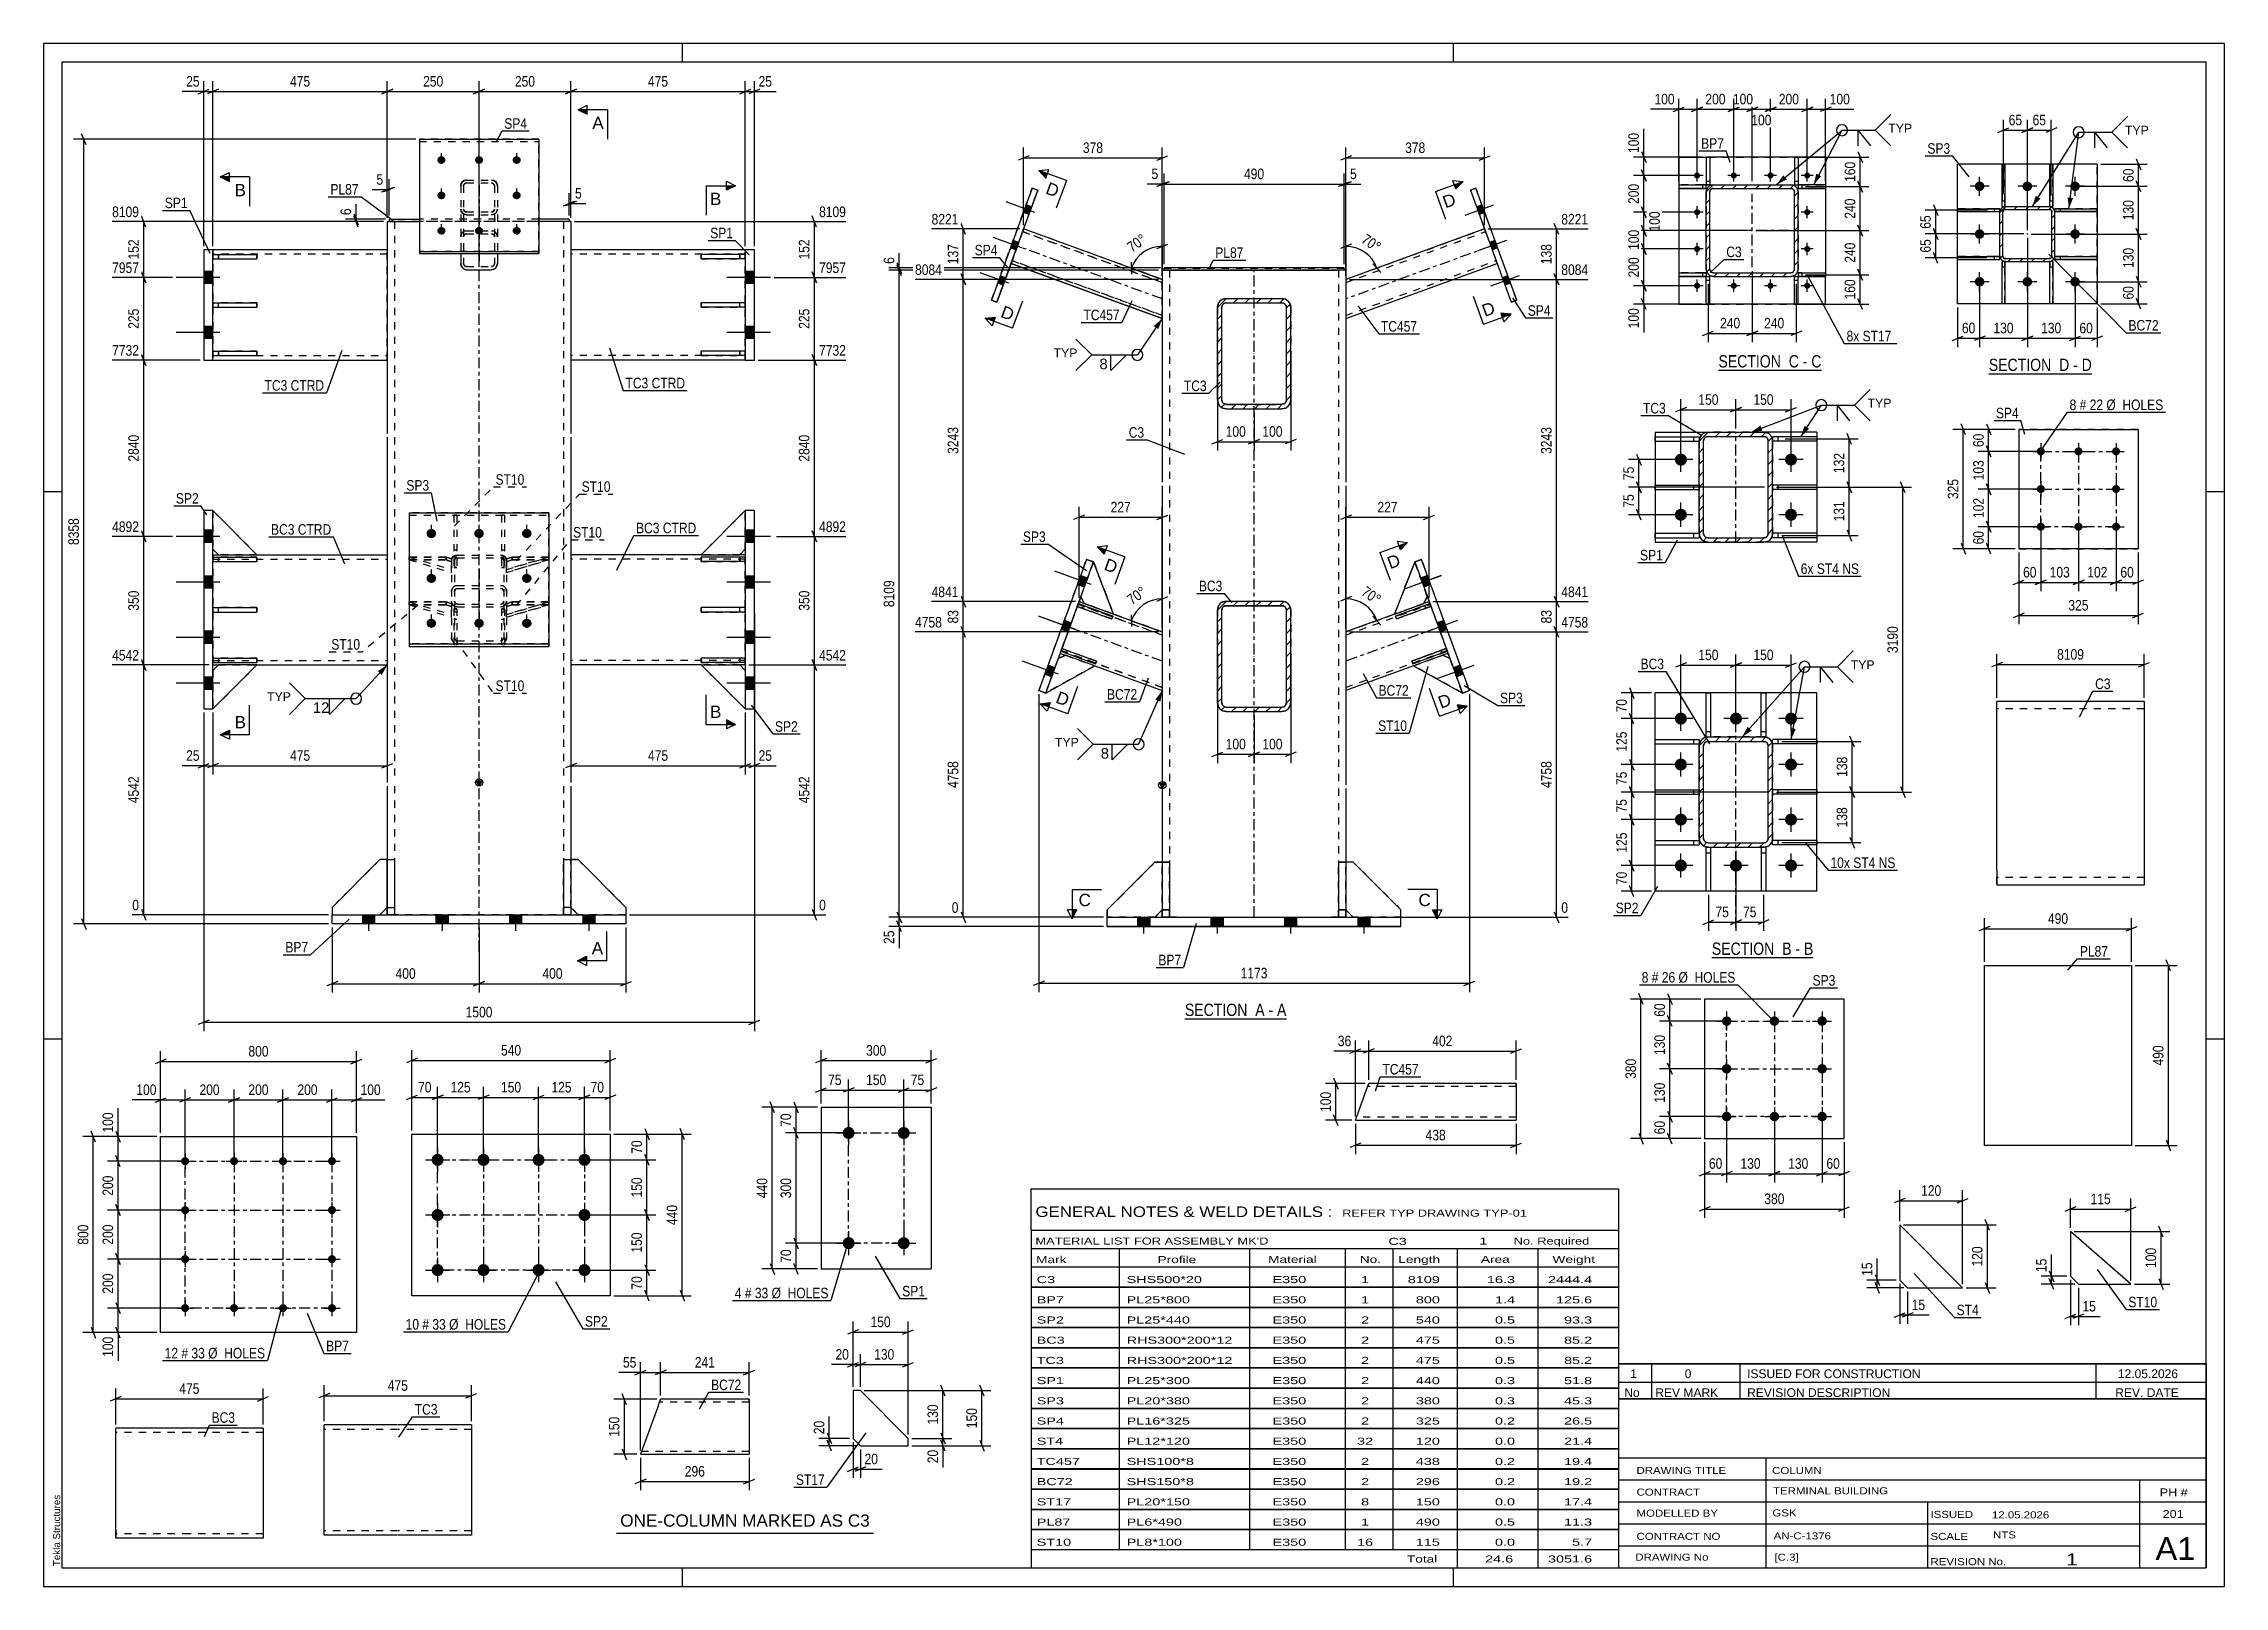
# Model space of a CAD drawing. Header units: millimetres. Extents: x 0 to 594, y 0 to 420.
import ezdxf

# ---------------------------------------------------------------- set-up
doc = ezdxf.new("R2010")
doc.units = ezdxf.units.MM
doc.linetypes.add('DXK_LINE_DOT2', pattern=[3.9198, 1.9599, -1.9599])
doc.linetypes.add('DXK_LINE_DOT3', pattern=[5.9187, 2.979, -0.9799, 0.9799, -0.9799])
doc.styles.add('Arial', font='arial.ttf', dxfattribs={"height": 0.2})
doc.styles.add('Arial Narrow', font='ARIALN.TTF', dxfattribs={"height": 0.2})

# ---------------------------------------------------------------- blocks, each defined once
blk = doc.blocks.new('Unknown-681868596-1134')
at = {"color": 5, "linetype": 'Continuous'}
for p, q in [((594, 420), (0, 420)), ((0, 420), (0, 0)), ((174, 415), (174, 420)), ((384, 415), (384, 420)), ((594, 0), (594, 420)), ((589, 415), (5, 415)), ((5, 415), (5, 5)), ((589, 5), (589, 415)), ((5, 298), (0, 298)), ((594, 298), (589, 298)), ((5, 149), (0, 149)), ((594, 149), (589, 149)), ((0, 0), (594, 0)), ((5, 5), (589, 5)), ((174, 0), (174, 5)), ((384, 0), (384, 5))]:
    blk.add_line(p, q, dxfattribs=at)
at = {"color": 174, "linetype": 'Continuous', "style": 'Arial'}
blk.add_text('Tekla Structures', height=1.9102, rotation=90, dxfattribs=at).set_placement((4.5, 5.5))
blk = doc.blocks.new('Unknown-681868596-11 - 2899')
at = {"color": 6, "linetype": 'Continuous'}
blk.add_line((456.19, 331.1), (484.26, 331.1), dxfattribs=at)
at = {"color": 0, "linetype": 'Continuous'}
blk.add_wipeout([(474.29, 331.85), (474.29, 335.35), (456.19, 335.35), (456.19, 331.85)], dxfattribs=at)
blk.add_wipeout([(478.11, 331.85), (478.11, 335.35), (475.34, 335.35), (475.34, 331.85)], dxfattribs=at)
at = {"color": 7, "linetype": 'Continuous', "style": 'Arial Narrow'}
blk.add_text('SECTION ', height=3.34, dxfattribs=at).set_placement((456.19, 331.85))
at = {"color": 0, "linetype": 'Continuous'}
blk.add_wipeout([(480.44, 331.85), (480.44, 335.35), (479.16, 335.35), (479.16, 331.85)], dxfattribs=at)
at = {"color": 7, "linetype": 'Continuous', "style": 'Arial Narrow'}
blk.add_text('C', height=3.34, dxfattribs=at).set_placement((475.34, 331.85))
at = {"color": 0, "linetype": 'Continuous'}
blk.add_wipeout([(484.26, 331.85), (484.26, 335.35), (481.49, 335.35), (481.49, 331.85)], dxfattribs=at)
at = {"color": 7, "linetype": 'Continuous', "style": 'Arial Narrow'}
for s, p in [('-', (479.16, 331.85)), ('C', (481.49, 331.85))]:
    blk.add_text(s, height=3.34, dxfattribs=at).set_placement(p)
blk = doc.blocks.new('Unknown-681868596-13 - 3234')
at = {"color": 6, "linetype": 'Continuous'}
blk.add_line((529.83, 330.14), (557.9, 330.14), dxfattribs=at)
at = {"color": 0, "linetype": 'Continuous'}
blk.add_wipeout([(547.94, 330.89), (547.94, 334.39), (529.83, 334.39), (529.83, 330.89)], dxfattribs=at)
blk.add_wipeout([(551.75, 330.89), (551.75, 334.39), (548.99, 334.39), (548.99, 330.89)], dxfattribs=at)
at = {"color": 7, "linetype": 'Continuous', "style": 'Arial Narrow'}
blk.add_text('SECTION ', height=3.34, dxfattribs=at).set_placement((529.83, 330.89))
at = {"color": 0, "linetype": 'Continuous'}
blk.add_wipeout([(554.08, 330.89), (554.08, 334.39), (552.8, 334.39), (552.8, 330.89)], dxfattribs=at)
at = {"color": 7, "linetype": 'Continuous', "style": 'Arial Narrow'}
blk.add_text('D', height=3.34, dxfattribs=at).set_placement((548.99, 330.89))
at = {"color": 0, "linetype": 'Continuous'}
blk.add_wipeout([(557.9, 330.89), (557.9, 334.39), (555.13, 334.39), (555.13, 330.89)], dxfattribs=at)
at = {"color": 7, "linetype": 'Continuous', "style": 'Arial Narrow'}
for s, p in [('D', (555.13, 330.89)), ('-', (552.8, 330.89))]:
    blk.add_text(s, height=3.34, dxfattribs=at).set_placement(p)
blk = doc.blocks.new('Unknown-681868596-14 - 1831')
at = {"color": 6, "linetype": 'Continuous'}
blk.add_line((454.39, 171.18), (482.03, 171.18), dxfattribs=at)
at = {"color": 0, "linetype": 'Continuous'}
blk.add_wipeout([(472.5, 171.93), (472.5, 175.43), (454.39, 175.43), (454.39, 171.93)], dxfattribs=at)
blk.add_wipeout([(476.1, 171.93), (476.1, 175.43), (473.55, 175.43), (473.55, 171.93)], dxfattribs=at)
at = {"color": 7, "linetype": 'Continuous', "style": 'Arial Narrow'}
blk.add_text('SECTION ', height=3.34, dxfattribs=at).set_placement((454.39, 171.93))
at = {"color": 0, "linetype": 'Continuous'}
blk.add_wipeout([(478.43, 171.93), (478.43, 175.43), (477.15, 175.43), (477.15, 171.93)], dxfattribs=at)
at = {"color": 7, "linetype": 'Continuous', "style": 'Arial Narrow'}
blk.add_text('B', height=3.34, dxfattribs=at).set_placement((473.55, 171.93))
at = {"color": 0, "linetype": 'Continuous'}
blk.add_wipeout([(482.03, 171.93), (482.03, 175.43), (479.48, 175.43), (479.48, 171.93)], dxfattribs=at)
at = {"color": 7, "linetype": 'Continuous', "style": 'Arial Narrow'}
for s, p in [('-', (477.15, 171.93)), ('B', (479.48, 171.93))]:
    blk.add_text(s, height=3.34, dxfattribs=at).set_placement(p)
blk = doc.blocks.new('Unknown-681868596-17 - 1250')
at = {"color": 6, "linetype": 'Continuous'}
blk.add_line((310.87, 154.53), (338.52, 154.53), dxfattribs=at)
at = {"color": 0, "linetype": 'Continuous'}
blk.add_wipeout([(328.98, 155.28), (328.98, 158.78), (310.87, 158.78), (310.87, 155.28)], dxfattribs=at)
blk.add_wipeout([(332.59, 155.28), (332.59, 158.78), (330.03, 158.78), (330.03, 155.28)], dxfattribs=at)
at = {"color": 7, "linetype": 'Continuous', "style": 'Arial Narrow'}
blk.add_text('SECTION ', height=3.34, dxfattribs=at).set_placement((310.87, 155.28))
at = {"color": 0, "linetype": 'Continuous'}
blk.add_wipeout([(334.91, 155.28), (334.91, 158.78), (333.64, 158.78), (333.64, 155.28)], dxfattribs=at)
at = {"color": 7, "linetype": 'Continuous', "style": 'Arial Narrow'}
blk.add_text('A', height=3.34, dxfattribs=at).set_placement((330.03, 155.28))
at = {"color": 0, "linetype": 'Continuous'}
blk.add_wipeout([(338.52, 155.28), (338.52, 158.78), (335.96, 158.78), (335.96, 155.28)], dxfattribs=at)
at = {"color": 7, "linetype": 'Continuous', "style": 'Arial Narrow'}
for s, p in [('-', (333.64, 155.28)), ('A', (335.96, 155.28))]:
    blk.add_text(s, height=3.34, dxfattribs=at).set_placement(p)
blk = doc.blocks.new('Part-681868596-5340 - 5339')
at = {"color": 2, "linetype": 'Continuous'}
for p, q in [((96.43, 43.94), (76.43, 43.94)), ((76.43, 16.34), (76.43, 43.94)), ((116.53, 43.94), (96.53, 43.94)), ((116.53, 43.94), (116.53, 43.75)), ((116.53, 43.75), (116.53, 13.94)), ((76.43, 13.94), (76.43, 16.34)), ((96.43, 13.94), (76.43, 13.94)), ((116.53, 13.94), (96.53, 13.94))]:
    blk.add_line(p, q, dxfattribs=at)
at = {"color": 7, "linetype": 'DXK_LINE_DOT2'}
for p, q in [((96.43, 42.74), (76.43, 42.74)), ((116.53, 42.74), (96.53, 42.74)), ((76.43, 14.12), (76.43, 16.34)), ((76.43, 15.14), (76.43, 15.23)), ((96.43, 15.14), (76.43, 15.14)), ((116.53, 15.14), (96.53, 15.14)), ((116.53, 15.14), (116.53, 15.23))]:
    blk.add_line(p, q, dxfattribs=at)
blk = doc.blocks.new('Part-681868596-2966 - 2899')
at = {"color": 2, "linetype": 'Continuous'}
for p, q in [((452.88, 356.6), (453.88, 356.6)), ((452.88, 349.1), (452.88, 356.6)), ((453.88, 349.1), (453.88, 356.6)), ((452.88, 355.6), (453.88, 355.6)), ((452.88, 349.1), (453.88, 349.1))]:
    blk.add_line(p, q, dxfattribs=at)
at = {"color": 7, "linetype": 'DXK_LINE_DOT2'}
for p, q in [((452.88, 356.6), (453.88, 356.6)), ((452.88, 355.6), (453.88, 355.6)), ((453.88, 349.1), (452.88, 349.1))]:
    blk.add_line(p, q, dxfattribs=at)
blk = doc.blocks.new('Bolt-681868596-2914 - 2899')
at = {"linetype": 'Continuous'}
for points in [[(450.38, 383.27), (450.21, 383.29), (450.04, 383.34), (449.89, 383.43), (449.76, 383.54), (449.66, 383.68), (449.59, 383.84), (449.56, 384.01), (449.56, 384.18), (449.59, 384.35), (449.66, 384.51), (449.76, 384.65), (449.89, 384.76), (450.04, 384.85), (450.21, 384.9), (450.38, 384.92), (450.55, 384.9), (450.71, 384.85), (450.86, 384.76), (450.99, 384.65), (451.09, 384.51), (451.16, 384.35), (451.2, 384.18), (451.2, 384.01), (451.16, 383.84), (451.09, 383.68), (450.99, 383.54), (450.86, 383.43), (450.71, 383.34), (450.55, 383.29)], [(460.38, 383.27), (460.21, 383.29), (460.04, 383.34), (459.89, 383.43), (459.76, 383.54), (459.66, 383.68), (459.59, 383.84), (459.56, 384.01), (459.56, 384.18), (459.59, 384.35), (459.66, 384.51), (459.76, 384.65), (459.89, 384.76), (460.04, 384.85), (460.21, 384.9), (460.38, 384.92), (460.55, 384.9), (460.71, 384.85), (460.86, 384.76), (460.99, 384.65), (461.09, 384.51), (461.16, 384.35), (461.2, 384.18), (461.2, 384.01), (461.16, 383.84), (461.09, 383.68), (460.99, 383.54), (460.86, 383.43), (460.71, 383.34), (460.55, 383.29)], [(470.38, 383.27), (470.21, 383.29), (470.04, 383.34), (469.89, 383.43), (469.76, 383.54), (469.66, 383.68), (469.59, 383.84), (469.56, 384.01), (469.56, 384.18), (469.59, 384.35), (469.66, 384.51), (469.76, 384.65), (469.89, 384.76), (470.04, 384.85), (470.21, 384.9), (470.38, 384.92), (470.55, 384.9), (470.71, 384.85), (470.86, 384.76), (470.99, 384.65), (471.09, 384.51), (471.16, 384.35), (471.2, 384.18), (471.2, 384.01), (471.16, 383.84), (471.09, 383.68), (470.99, 383.54), (470.86, 383.43), (470.71, 383.34), (470.55, 383.29)], [(480.38, 383.27), (480.21, 383.29), (480.04, 383.34), (479.89, 383.43), (479.76, 383.54), (479.66, 383.68), (479.59, 383.84), (479.56, 384.01), (479.56, 384.18), (479.59, 384.35), (479.66, 384.51), (479.76, 384.65), (479.89, 384.76), (480.04, 384.85), (480.21, 384.9), (480.38, 384.92), (480.55, 384.9), (480.71, 384.85), (480.86, 384.76), (480.99, 384.65), (481.09, 384.51), (481.16, 384.35), (481.2, 384.18), (481.2, 384.01), (481.16, 383.84), (481.09, 383.68), (480.99, 383.54), (480.86, 383.43), (480.71, 383.34), (480.55, 383.29)], [(450.38, 373.27), (450.21, 373.29), (450.04, 373.34), (449.89, 373.43), (449.76, 373.54), (449.66, 373.68), (449.59, 373.84), (449.56, 374.01), (449.56, 374.18), (449.59, 374.35), (449.66, 374.51), (449.76, 374.65), (449.89, 374.76), (450.04, 374.85), (450.21, 374.9), (450.38, 374.92), (450.55, 374.9), (450.71, 374.85), (450.86, 374.76), (450.99, 374.65), (451.09, 374.51), (451.16, 374.35), (451.2, 374.18), (451.2, 374.01), (451.16, 373.84), (451.09, 373.68), (450.99, 373.54), (450.86, 373.43), (450.71, 373.34), (450.55, 373.29)], [(480.38, 373.27), (480.21, 373.29), (480.04, 373.34), (479.89, 373.43), (479.76, 373.54), (479.66, 373.68), (479.59, 373.84), (479.56, 374.01), (479.56, 374.18), (479.59, 374.35), (479.66, 374.51), (479.76, 374.65), (479.89, 374.76), (480.04, 374.85), (480.21, 374.9), (480.38, 374.92), (480.55, 374.9), (480.71, 374.85), (480.86, 374.76), (480.99, 374.65), (481.09, 374.51), (481.16, 374.35), (481.2, 374.18), (481.2, 374.01), (481.16, 373.84), (481.09, 373.68), (480.99, 373.54), (480.86, 373.43), (480.71, 373.34), (480.55, 373.29)], [(450.38, 363.27), (450.21, 363.29), (450.04, 363.34), (449.89, 363.43), (449.76, 363.54), (449.66, 363.68), (449.59, 363.84), (449.56, 364.01), (449.56, 364.18), (449.59, 364.35), (449.66, 364.51), (449.76, 364.65), (449.89, 364.76), (450.04, 364.85), (450.21, 364.9), (450.38, 364.92), (450.55, 364.9), (450.71, 364.85), (450.86, 364.76), (450.99, 364.65), (451.09, 364.51), (451.16, 364.35), (451.2, 364.18), (451.2, 364.01), (451.16, 363.84), (451.09, 363.68), (450.99, 363.54), (450.86, 363.43), (450.71, 363.34), (450.55, 363.29)], [(480.38, 363.27), (480.21, 363.29), (480.04, 363.34), (479.89, 363.43), (479.76, 363.54), (479.66, 363.68), (479.59, 363.84), (479.56, 364.01), (479.56, 364.18), (479.59, 364.35), (479.66, 364.51), (479.76, 364.65), (479.89, 364.76), (480.04, 364.85), (480.21, 364.9), (480.38, 364.92), (480.55, 364.9), (480.71, 364.85), (480.86, 364.76), (480.99, 364.65), (481.09, 364.51), (481.16, 364.35), (481.2, 364.18), (481.2, 364.01), (481.16, 363.84), (481.09, 363.68), (480.99, 363.54), (480.86, 363.43), (480.71, 363.34), (480.55, 363.29)], [(450.38, 353.27), (450.21, 353.29), (450.04, 353.34), (449.89, 353.43), (449.76, 353.54), (449.66, 353.68), (449.59, 353.84), (449.56, 354.01), (449.56, 354.18), (449.59, 354.35), (449.66, 354.51), (449.76, 354.65), (449.89, 354.76), (450.04, 354.85), (450.21, 354.9), (450.38, 354.92), (450.55, 354.9), (450.71, 354.85), (450.86, 354.76), (450.99, 354.65), (451.09, 354.51), (451.16, 354.35), (451.2, 354.18), (451.2, 354.01), (451.16, 353.84), (451.09, 353.68), (450.99, 353.54), (450.86, 353.43), (450.71, 353.34), (450.55, 353.29)], [(460.38, 353.27), (460.21, 353.29), (460.04, 353.34), (459.89, 353.43), (459.76, 353.54), (459.66, 353.68), (459.59, 353.84), (459.56, 354.01), (459.56, 354.18), (459.59, 354.35), (459.66, 354.51), (459.76, 354.65), (459.89, 354.76), (460.04, 354.85), (460.21, 354.9), (460.38, 354.92), (460.55, 354.9), (460.71, 354.85), (460.86, 354.76), (460.99, 354.65), (461.09, 354.51), (461.16, 354.35), (461.2, 354.18), (461.2, 354.01), (461.16, 353.84), (461.09, 353.68), (460.99, 353.54), (460.86, 353.43), (460.71, 353.34), (460.55, 353.29)], [(470.38, 353.27), (470.21, 353.29), (470.04, 353.34), (469.89, 353.43), (469.76, 353.54), (469.66, 353.68), (469.59, 353.84), (469.56, 354.01), (469.56, 354.18), (469.59, 354.35), (469.66, 354.51), (469.76, 354.65), (469.89, 354.76), (470.04, 354.85), (470.21, 354.9), (470.38, 354.92), (470.55, 354.9), (470.71, 354.85), (470.86, 354.76), (470.99, 354.65), (471.09, 354.51), (471.16, 354.35), (471.2, 354.18), (471.2, 354.01), (471.16, 353.84), (471.09, 353.68), (470.99, 353.54), (470.86, 353.43), (470.71, 353.34), (470.55, 353.29)], [(480.38, 353.27), (480.21, 353.29), (480.04, 353.34), (479.89, 353.43), (479.76, 353.54), (479.66, 353.68), (479.59, 353.84), (479.56, 354.01), (479.56, 354.18), (479.59, 354.35), (479.66, 354.51), (479.76, 354.65), (479.89, 354.76), (480.04, 354.85), (480.21, 354.9), (480.38, 354.92), (480.55, 354.9), (480.71, 354.85), (480.86, 354.76), (480.99, 354.65), (481.09, 354.51), (481.16, 354.35), (481.2, 354.18), (481.2, 354.01), (481.16, 353.84), (481.09, 353.68), (480.99, 353.54), (480.86, 353.43), (480.71, 353.34), (480.55, 353.29)]]:
    blk.add_hatch(color=1, dxfattribs=at).paths.add_polyline_path(points)
at = {"color": 1, "linetype": 'Continuous'}
for p, q in [((452.03, 384.1), (448.73, 384.1)), ((450.38, 382.45), (450.38, 385.75)), ((462.03, 384.1), (458.73, 384.1)), ((460.38, 382.45), (460.38, 385.75)), ((472.03, 384.1), (468.73, 384.1)), ((470.38, 382.45), (470.38, 385.75)), ((482.03, 384.1), (478.73, 384.1)), ((480.38, 382.45), (480.38, 385.75)), ((450.38, 372.45), (450.38, 375.75)), ((480.38, 372.45), (480.38, 375.75)), ((452.03, 374.1), (448.73, 374.1)), ((482.03, 374.1), (478.73, 374.1)), ((452.03, 364.1), (448.73, 364.1)), ((450.38, 362.45), (450.38, 365.75)), ((482.03, 364.1), (478.73, 364.1)), ((480.38, 362.45), (480.38, 365.75)), ((452.03, 354.1), (448.73, 354.1)), ((450.38, 352.45), (450.38, 355.75)), ((462.03, 354.1), (458.73, 354.1)), ((460.38, 352.45), (460.38, 355.75)), ((472.03, 354.1), (468.73, 354.1)), ((470.38, 352.45), (470.38, 355.75)), ((482.03, 354.1), (478.73, 354.1)), ((480.38, 352.45), (480.38, 355.75))]:
    blk.add_line(p, q, dxfattribs=at)
blk = doc.blocks.new('Part-681868596-2971 - 2899')
at = {"color": 2, "linetype": 'Continuous'}
for p, q in [((476.88, 356.6), (477.88, 356.6)), ((476.88, 349.1), (476.88, 356.6)), ((477.88, 349.1), (477.88, 356.6)), ((476.88, 355.6), (477.88, 355.6)), ((476.88, 349.1), (477.88, 349.1))]:
    blk.add_line(p, q, dxfattribs=at)
at = {"color": 7, "linetype": 'DXK_LINE_DOT2'}
for p, q in [((476.88, 356.6), (477.88, 356.6)), ((476.88, 355.6), (477.88, 355.6)), ((477.88, 349.1), (476.88, 349.1))]:
    blk.add_line(p, q, dxfattribs=at)
blk = doc.blocks.new('Part-681868596-2951 - 2899')
at = {"linetype": 'Continuous'}
h = blk.add_hatch(dxfattribs=at)
h.set_pattern_fill('', scale=0.7, style=0, pattern_type=0)
h.set_pattern_definition([(45, (453.03, 357.8333), (-1.57154, 1.57154), [])])
h.paths.add_polyline_path([(452.88, 358.6), (453.03, 357.83), (453.46, 357.18), (454.11, 356.75), (454.88, 356.6), (475.88, 356.6), (476.64, 356.75), (477.29, 357.18), (477.73, 357.83), (477.88, 358.6), (477.88, 379.6), (477.73, 380.36), (477.29, 381.01), (476.64, 381.45), (475.88, 381.6), (454.88, 381.6), (454.11, 381.45), (453.46, 381.01), (453.03, 380.36), (452.88, 379.6)])
h.paths.add_polyline_path([(453.95, 379.98), (454.17, 380.31), (454.49, 380.52), (454.88, 380.6), (475.88, 380.6), (476.26, 380.52), (476.58, 380.31), (476.8, 379.98), (476.88, 379.6), (476.88, 358.6), (476.8, 358.22), (476.58, 357.89), (476.26, 357.67), (475.88, 357.6), (454.88, 357.6), (454.49, 357.67), (454.17, 357.89), (453.95, 358.22), (453.88, 358.6), (453.88, 379.6)])
at = {"color": 7, "linetype": 'DXK_LINE_DOT2'}
for p, q in [((452.88, 379.6), (453.03, 380.36)), ((454.11, 381.44), (454.88, 381.6)), ((454.88, 381.6), (475.88, 381.6)), ((454.88, 381.6), (454.88, 381.6)), ((475.88, 381.6), (475.88, 381.6)), ((475.88, 381.6), (476.64, 381.44)), ((477.73, 380.36), (477.88, 379.6)), ((452.88, 379.6), (452.88, 358.6)), ((453.95, 379.98), (453.88, 379.6)), ((453.88, 379.6), (453.88, 379.6)), ((453.88, 358.6), (453.88, 379.6)), ((453.95, 379.98), (453.95, 379.98)), ((476.8, 379.98), (476.8, 379.98)), ((476.88, 379.6), (476.8, 379.98)), ((476.88, 379.6), (476.88, 379.6)), ((476.88, 358.6), (476.88, 379.6)), ((477.88, 379.6), (477.88, 358.6)), ((453.03, 357.83), (452.88, 358.6)), ((453.88, 358.6), (453.88, 358.6)), ((453.88, 358.6), (453.95, 358.21)), ((454.49, 357.67), (454.88, 357.6)), ((454.88, 357.6), (454.88, 357.6)), ((454.88, 357.6), (475.88, 357.6)), ((475.88, 357.6), (476.26, 357.67)), ((475.88, 357.6), (475.88, 357.6)), ((476.8, 358.21), (476.88, 358.6)), ((476.88, 358.6), (476.88, 358.6)), ((477.88, 358.6), (477.73, 357.83))]:
    blk.add_line(p, q, dxfattribs=at)
at = {"color": 2, "linetype": 'Continuous'}
for p, q in [((453.03, 380.36), (452.88, 379.6)), ((454.88, 381.6), (454.11, 381.45)), ((454.88, 380.6), (454.49, 380.52)), ((454.49, 380.52), (454.88, 380.6)), ((454.88, 381.6), (475.88, 381.6)), ((454.88, 380.6), (454.88, 380.6)), ((454.88, 380.6), (475.88, 380.6)), ((454.88, 380.6), (475.88, 380.6)), ((476.64, 381.45), (475.88, 381.6)), ((475.88, 380.6), (475.88, 380.6)), ((476.26, 380.52), (475.88, 380.6)), ((475.88, 380.6), (476.26, 380.52)), ((477.88, 379.6), (477.73, 380.36)), ((452.88, 358.6), (452.88, 379.6)), ((453.88, 379.6), (453.95, 379.98)), ((453.88, 358.6), (453.88, 379.6)), ((476.8, 379.98), (476.88, 379.6)), ((476.88, 358.6), (476.88, 379.6)), ((477.88, 358.6), (477.88, 379.6)), ((452.88, 358.6), (453.03, 357.83)), ((453.03, 357.83), (453.03, 357.83)), ((453.03, 357.83), (453.03, 357.83)), ((453.95, 358.22), (453.88, 358.6)), ((454.88, 356.6), (454.11, 356.75)), ((454.11, 356.75), (454.88, 356.6)), ((454.88, 357.6), (454.49, 357.67)), ((454.88, 357.6), (475.88, 357.6)), ((454.88, 356.6), (475.88, 356.6)), ((454.88, 356.6), (454.88, 356.6)), ((454.88, 356.6), (475.88, 356.6)), ((476.26, 357.67), (475.88, 357.6)), ((476.64, 356.75), (475.88, 356.6)), ((475.88, 356.6), (476.64, 356.75)), ((475.88, 356.6), (475.88, 356.6)), ((476.88, 358.6), (476.8, 358.22)), ((477.73, 357.83), (477.88, 358.6)), ((477.73, 357.83), (477.73, 357.83)), ((477.73, 357.83), (477.73, 357.83))]:
    blk.add_line(p, q, dxfattribs=at)
at = {"color": 7, "linetype": 'DXK_LINE_DOT3'}
for p, q in [((465.38, 359.1), (465.38, 379.1)), ((475.38, 369.1), (455.38, 369.1))]:
    blk.add_line(p, q, dxfattribs=at)
at = {"color": 2, "linetype": 'Continuous'}
for centre, radius, start, end in [((454.88, 379.6), 2, 112.5, 157.5), ((454.88, 379.6), 1, 112.5, 157.5), ((454.88, 379.6), 1, 112.5, 157.5), ((475.88, 379.6), 1, 22.5, 67.5), ((475.88, 379.6), 1, 22.5, 67.5), ((475.88, 379.6), 2, 22.5, 67.5), ((454.88, 358.6), 2, 202.5, 247.5), ((454.88, 358.6), 2, 202.5, 247.5), ((454.88, 358.6), 1, 202.5, 247.5), ((475.88, 358.6), 1, 292.5, 337.5), ((475.88, 358.6), 2, 292.5, 337.5), ((475.88, 358.6), 2, 292.5, 337.5)]:
    blk.add_arc(centre, radius, start, end, dxfattribs=at)
at = {"color": 7, "linetype": 'DXK_LINE_DOT2'}
for centre, radius, start, end in [((454.88, 379.6), 2, 112.5, 157.5), ((475.88, 379.6), 2, 22.5, 67.5), ((454.88, 358.6), 1, 202.5, 247.5), ((475.88, 358.6), 1, 292.5, 337.5)]:
    blk.add_arc(centre, radius, start, end, dxfattribs=at)
blk = doc.blocks.new('Part-681868596-2976 - 2899')
at = {"color": 2, "linetype": 'Continuous'}
for p, q in [((452.88, 389.1), (452.88, 381.6)), ((453.88, 389.1), (452.88, 389.1)), ((453.88, 389.1), (453.88, 381.6)), ((452.88, 382.6), (453.88, 382.6)), ((453.88, 381.6), (452.88, 381.6)), ((452.88, 381.6), (453.88, 381.6))]:
    blk.add_line(p, q, dxfattribs=at)
at = {"color": 7, "linetype": 'DXK_LINE_DOT2'}
for p, q in [((452.88, 389.1), (453.88, 389.1)), ((452.88, 382.6), (452.88, 382.6)), ((452.88, 382.6), (453.88, 382.6)), ((452.88, 381.6), (452.88, 381.6)), ((452.88, 381.6), (452.88, 381.6)), ((453.88, 382.6), (453.88, 382.6))]:
    blk.add_line(p, q, dxfattribs=at)
blk = doc.blocks.new('Part-681868596-2981 - 2899')
at = {"color": 2, "linetype": 'Continuous'}
for p, q in [((476.88, 389.1), (476.88, 381.6)), ((477.88, 389.1), (476.88, 389.1)), ((477.88, 389.1), (477.88, 381.6)), ((476.88, 382.6), (477.88, 382.6)), ((476.88, 381.6), (477.88, 381.6)), ((476.88, 381.6), (477.88, 381.6))]:
    blk.add_line(p, q, dxfattribs=at)
at = {"color": 7, "linetype": 'DXK_LINE_DOT2'}
for p, q in [((476.88, 389.1), (477.88, 389.1)), ((476.88, 382.6), (477.88, 382.6)), ((477.88, 381.6), (477.88, 381.6))]:
    blk.add_line(p, q, dxfattribs=at)
blk = doc.blocks.new('Part-681868596-2986 - 2899')
at = {"color": 2, "linetype": 'Continuous'}
for p, q in [((478.88, 381.6), (477.88, 381.6)), ((477.88, 381.6), (477.88, 380.6)), ((477.88, 380.6), (478.88, 380.6)), ((478.88, 380.6), (477.88, 380.6)), ((477.88, 380.6), (477.88, 380.6)), ((477.88, 380.6), (477.88, 380.6)), ((478.88, 381.6), (478.88, 380.6)), ((485.38, 381.6), (478.88, 381.6)), ((478.88, 380.6), (485.38, 380.6)), ((485.38, 380.6), (478.88, 380.6)), ((485.38, 381.6), (485.38, 380.6)), ((485.38, 380.6), (485.38, 380.6))]:
    blk.add_line(p, q, dxfattribs=at)
at = {"color": 7, "linetype": 'DXK_LINE_DOT2'}
for p, q in [((477.88, 381.6), (478.88, 381.6)), ((478.88, 381.6), (485.38, 381.6)), ((478.88, 380.6), (478.88, 380.6)), ((485.38, 380.6), (485.38, 380.6))]:
    blk.add_line(p, q, dxfattribs=at)
blk = doc.blocks.new('Part-681868596-2991 - 2899')
at = {"color": 2, "linetype": 'Continuous'}
for p, q in [((478.88, 357.6), (477.88, 357.6)), ((477.88, 357.6), (477.88, 356.6)), ((477.88, 356.6), (478.88, 356.6)), ((478.88, 356.6), (477.88, 356.6)), ((478.88, 357.6), (478.88, 356.6)), ((478.88, 357.6), (485.38, 357.6)), ((478.88, 356.6), (485.38, 356.6)), ((485.38, 356.6), (478.88, 356.6)), ((485.38, 357.6), (485.38, 356.6)), ((485.38, 356.6), (485.38, 356.6))]:
    blk.add_line(p, q, dxfattribs=at)
at = {"color": 7, "linetype": 'DXK_LINE_DOT2'}
for p, q in [((477.88, 357.6), (478.88, 357.6)), ((477.88, 356.6), (477.88, 356.6)), ((477.88, 356.6), (477.88, 356.6)), ((478.88, 357.6), (485.38, 357.6)), ((478.88, 356.6), (478.88, 356.6)), ((485.38, 356.6), (485.38, 356.6))]:
    blk.add_line(p, q, dxfattribs=at)
blk = doc.blocks.new('Part-681868596-2996 - 2899')
at = {"color": 2, "linetype": 'Continuous'}
for p, q in [((445.38, 381.6), (445.38, 381.6)), ((445.38, 381.6), (451.88, 381.6)), ((445.38, 381.6), (445.38, 380.6)), ((445.38, 380.6), (451.88, 380.6)), ((451.88, 380.6), (445.38, 380.6)), ((451.88, 381.6), (452.88, 381.6)), ((451.88, 381.6), (451.88, 380.6)), ((451.88, 380.6), (452.88, 380.6)), ((452.88, 380.6), (451.88, 380.6)), ((452.88, 380.6), (452.88, 381.6)), ((452.88, 380.6), (452.88, 380.6))]:
    blk.add_line(p, q, dxfattribs=at)
at = {"color": 7, "linetype": 'DXK_LINE_DOT2'}
for p, q in [((451.88, 381.6), (445.38, 381.6)), ((452.88, 381.6), (451.88, 381.6)), ((451.88, 380.6), (451.88, 380.6)), ((452.88, 381.6), (452.88, 381.6))]:
    blk.add_line(p, q, dxfattribs=at)
blk = doc.blocks.new('Part-681868596-3001 - 2899')
at = {"color": 2, "linetype": 'Continuous'}
for p, q in [((445.38, 357.6), (445.38, 357.6)), ((445.38, 357.6), (451.88, 357.6)), ((445.38, 357.6), (445.38, 356.6)), ((445.38, 356.6), (451.88, 356.6)), ((451.88, 356.6), (445.38, 356.6)), ((451.88, 357.6), (452.88, 357.6)), ((451.88, 357.6), (451.88, 356.6)), ((451.88, 356.6), (452.88, 356.6)), ((452.88, 356.6), (451.88, 356.6)), ((452.88, 357.6), (452.88, 356.6))]:
    blk.add_line(p, q, dxfattribs=at)
at = {"color": 7, "linetype": 'DXK_LINE_DOT2'}
for p, q in [((451.88, 357.6), (445.38, 357.6)), ((452.88, 357.6), (451.88, 357.6)), ((451.88, 356.6), (451.88, 356.6)), ((452.88, 357.6), (452.88, 357.6)), ((452.88, 356.6), (452.88, 356.6)), ((452.88, 356.6), (452.88, 356.6))]:
    blk.add_line(p, q, dxfattribs=at)
blk = doc.blocks.new('Part-681868596-3051 - 2899')
at = {"color": 2, "linetype": 'Continuous'}
for p, q in [((445.38, 389.1), (452.88, 389.1)), ((445.38, 389.1), (445.38, 389.1)), ((445.38, 389.1), (445.38, 381.6)), ((476.88, 389.1), (453.88, 389.1)), ((485.38, 389.1), (477.88, 389.1)), ((485.38, 389.1), (485.38, 389.1)), ((485.38, 389.1), (485.38, 381.6)), ((445.38, 380.6), (445.38, 357.6)), ((485.38, 380.6), (485.38, 357.6)), ((445.38, 356.6), (445.38, 349.1)), ((485.38, 349.1), (485.38, 356.6)), ((445.38, 349.1), (452.88, 349.1)), ((476.88, 349.1), (453.88, 349.1)), ((485.38, 349.1), (477.88, 349.1))]:
    blk.add_line(p, q, dxfattribs=at)
at = {"color": 7, "linetype": 'DXK_LINE_DOT2'}
for p, q in [((445.38, 389.1), (485.38, 389.1)), ((452.88, 389.1), (453.88, 389.1)), ((477.88, 389.1), (476.88, 389.1)), ((445.38, 381.6), (445.38, 380.6)), ((485.38, 381.6), (485.38, 380.6)), ((445.38, 357.6), (445.38, 356.6)), ((485.38, 357.6), (485.38, 356.6)), ((445.38, 349.1), (485.38, 349.1)), ((452.88, 349.1), (453.88, 349.1)), ((477.88, 349.1), (476.88, 349.1))]:
    blk.add_line(p, q, dxfattribs=at)
blk = doc.blocks.new('Part-681868596-2395 - 2326')
at = {"color": 2, "linetype": 'Continuous'}
for p, q in [((94.11, 372.18), (102.36, 372.18)), ((94.11, 372.18), (94.11, 371.58)), ((94.11, 371.58), (95.79, 371.58)), ((143.11, 372.18), (134.86, 372.18)), ((143.11, 371.58), (141.43, 371.58)), ((143.11, 372.18), (143.11, 371.58))]:
    blk.add_line(p, q, dxfattribs=at)
at = {"color": 7, "linetype": 'DXK_LINE_DOT2'}
for p, q in [((141.43, 371.58), (95.79, 371.58)), ((134.86, 372.18), (102.36, 372.18))]:
    blk.add_line(p, q, dxfattribs=at)
blk = doc.blocks.new('Bolt-681868596-2355 - 2326')
at = {"linetype": 'Continuous'}
for points in [[(43.61, 287.51), (43.61, 284.21), (46.11, 284.21), (46.11, 287.51)], [(43.61, 287.51), (43.61, 284.21), (46.11, 284.21), (46.11, 287.51)], [(43.61, 287.51), (43.61, 284.21), (46.11, 284.21), (46.11, 287.51)], [(43.61, 275.01), (43.61, 271.71), (46.11, 271.71), (46.11, 275.01)], [(43.61, 275.01), (43.61, 271.71), (46.11, 271.71), (46.11, 275.01)], [(43.61, 260.01), (43.61, 256.71), (46.11, 256.71), (46.11, 260.01)], [(43.61, 260.01), (43.61, 256.71), (46.11, 256.71), (46.11, 260.01)], [(43.61, 247.51), (43.61, 244.21), (46.11, 244.21), (46.11, 247.51)], [(43.61, 247.51), (43.61, 244.21), (46.11, 244.21), (46.11, 247.51)], [(43.61, 247.51), (43.61, 244.21), (46.11, 244.21), (46.11, 247.51)]]:
    blk.add_hatch(color=1, dxfattribs=at).paths.add_polyline_path(points)
at = {"color": 1, "linetype": 'Continuous'}
for p, q in [((48.01, 285.86), (36.11, 285.86)), ((48.01, 285.86), (36.11, 285.86)), ((48.01, 285.86), (36.11, 285.86)), ((46.11, 287.51), (43.61, 287.51)), ((46.11, 287.51), (43.61, 287.51)), ((46.11, 287.51), (43.61, 287.51)), ((46.11, 284.21), (43.61, 284.21)), ((46.11, 284.21), (43.61, 284.21)), ((46.11, 284.21), (43.61, 284.21)), ((48.01, 273.36), (36.11, 273.36)), ((48.01, 273.36), (36.11, 273.36)), ((46.11, 275.01), (43.61, 275.01)), ((46.11, 275.01), (43.61, 275.01)), ((46.11, 271.71), (43.61, 271.71)), ((46.11, 271.71), (43.61, 271.71)), ((48.01, 258.36), (36.11, 258.36)), ((48.01, 258.36), (36.11, 258.36)), ((46.11, 260.01), (43.61, 260.01)), ((46.11, 260.01), (43.61, 260.01)), ((46.11, 256.71), (43.61, 256.71)), ((46.11, 256.71), (43.61, 256.71)), ((48.01, 245.86), (36.11, 245.86)), ((48.01, 245.86), (36.11, 245.86)), ((48.01, 245.86), (36.11, 245.86)), ((46.11, 247.51), (43.61, 247.51)), ((46.11, 247.51), (43.61, 247.51)), ((46.11, 247.51), (43.61, 247.51)), ((46.11, 244.21), (43.61, 244.21)), ((46.11, 244.21), (43.61, 244.21)), ((46.11, 244.21), (43.61, 244.21))]:
    blk.add_line(p, q, dxfattribs=at)
blk = doc.blocks.new('Part-681868596-2547 - 2326')
at = {"color": 2, "linetype": 'Continuous'}
for p, q in [((102.36, 393.95), (134.86, 393.95)), ((102.36, 393.95), (102.36, 362.86)), ((134.86, 393.95), (134.86, 362.86)), ((102.36, 363.41), (134.86, 363.41)), ((102.36, 362.86), (134.86, 362.86))]:
    blk.add_line(p, q, dxfattribs=at)
at = {"color": 7, "linetype": 'DXK_LINE_DOT2'}
blk.add_line((102.36, 393.4), (134.86, 393.4), dxfattribs=at)
blk = doc.blocks.new('Part-681868596-2400 - 2326')
at = {"color": 2, "linetype": 'Continuous'}
for p, q in [((46.11, 336.31), (58.11, 336.31)), ((46.11, 336.31), (46.11, 335.11)), ((46.11, 335.11), (58.11, 335.11)), ((58.11, 336.31), (58.11, 335.11))]:
    blk.add_line(p, q, dxfattribs=at)
at = {"color": 7, "linetype": 'DXK_LINE_DOT2'}
blk.add_line((47.61, 335.11), (47.61, 336.31), dxfattribs=at)
blk = doc.blocks.new('Part-681868596-2336 - 2326')
at = {"linetype": 'Continuous'}
blk.add_hatch(color=2, dxfattribs=at).paths.add_polyline_path([(118.61, 217.93), (117.81, 219.33), (119.41, 219.33)])
at = {"color": 7, "linetype": 'DXK_LINE_DOT3'}
for p, q in [((118.61, 313.86), (118.61, 381.58)), ((118.61, 218.86), (118.61, 312.86)), ((118.61, 172.86), (118.61, 217.86))]:
    blk.add_line(p, q, dxfattribs=at)
at = {"color": 2, "linetype": 'Continuous'}
for p, q in [((93.61, 371.58), (93.61, 313.86)), ((93.61, 371.58), (94.11, 371.58)), ((95.79, 371.58), (102.36, 371.58)), ((141.43, 371.58), (134.86, 371.58)), ((143.61, 371.58), (143.11, 371.58)), ((143.61, 371.58), (143.61, 313.86)), ((93.61, 312.86), (93.61, 218.86)), ((143.61, 312.86), (143.61, 218.86)), ((93.61, 217.86), (93.61, 197.86)), ((118.61, 217.93), (117.81, 219.33)), ((117.81, 219.33), (119.41, 219.33)), ((119.41, 219.33), (118.61, 217.93)), ((143.61, 217.86), (143.61, 197.86))]:
    blk.add_line(p, q, dxfattribs=at)
at = {"color": 7, "linetype": 'DXK_LINE_DOT2'}
for p, q in [((95.76, 371.58), (94.11, 371.58)), ((94.78, 371.58), (95.79, 371.58)), ((95.61, 371.58), (95.61, 313.86)), ((95.76, 371.58), (95.79, 371.58)), ((134.86, 371.58), (102.36, 371.58)), ((143.11, 371.58), (141.02, 371.58)), ((141.61, 371.58), (141.61, 313.86)), ((95.61, 312.86), (95.61, 218.86)), ((141.61, 312.86), (141.61, 218.86)), ((95.61, 217.86), (95.61, 182.86)), ((141.61, 217.86), (141.61, 182.86)), ((93.61, 197.86), (93.61, 182.86)), ((143.61, 197.86), (143.61, 182.86)), ((143.61, 182.86), (93.61, 182.86))]:
    blk.add_line(p, q, dxfattribs=at)
at = {"color": 2, "linetype": 'Continuous'}
blk.add_circle((118.61, 218.83), 1, dxfattribs=at)
blk = doc.blocks.new('Part-681868596-2409 - 2326')
at = {"color": 7, "linetype": 'DXK_LINE_DOT2'}
for p, q in [((179.11, 250.86), (189.61, 250.86)), ((191.11, 238.86), (179.11, 250.86)), ((189.61, 250.86), (191.11, 249.36)), ((191.11, 249.36), (191.11, 238.86))]:
    blk.add_line(p, q, dxfattribs=at)
blk = doc.blocks.new('Part-681868596-2345 - 2326')
at = {"color": 7, "linetype": 'DXK_LINE_DOT2'}
for p, q in [((109.61, 268), (99.61, 268)), ((99.61, 268), (111.11, 264.58)), ((99.61, 268), (99.61, 267.25)), ((111.11, 267.49), (109.61, 268)), ((109.61, 268), (109.61, 267.25)), ((111.11, 263.83), (111.11, 267.49)), ((99.61, 267.25), (109.61, 267.25)), ((99.61, 267.25), (111.11, 263.83)), ((109.61, 267.25), (111.11, 266.74))]:
    blk.add_line(p, q, dxfattribs=at)
blk = doc.blocks.new('Part-681868596-2329 - 2326')
at = {"color": 2, "linetype": 'Continuous'}
for p, q in [((93.61, 197.86), (93.61, 182.86)), ((93.61, 197.86), (95.61, 197.86)), ((95.61, 197.86), (95.61, 182.86)), ((93.61, 184.86), (95.61, 184.86)), ((93.61, 182.86), (95.61, 182.86))]:
    blk.add_line(p, q, dxfattribs=at)
blk = doc.blocks.new('Part-681868596-2410 - 2326')
at = {"color": 7, "linetype": 'DXK_LINE_DOT2'}
for p, q in [((191.11, 280.21), (179.11, 280.21)), ((179.11, 280.21), (179.11, 279.01)), ((189.61, 280.21), (189.61, 279.01)), ((191.11, 279.01), (191.11, 280.21)), ((179.11, 279.01), (191.11, 279.01))]:
    blk.add_line(p, q, dxfattribs=at)
blk = doc.blocks.new('Part-681868596-2346 - 2326')
at = {"color": 7, "linetype": 'DXK_LINE_DOT2'}
for p, q in [((127.61, 268), (126.11, 267.49)), ((126.11, 264.58), (137.61, 268)), ((126.11, 267.49), (126.11, 263.83)), ((127.61, 267.25), (127.61, 268)), ((137.61, 268), (127.61, 268)), ((137.61, 267.25), (137.61, 268)), ((126.11, 266.74), (127.61, 267.25)), ((137.61, 267.25), (126.11, 263.83)), ((127.61, 267.25), (137.61, 267.25))]:
    blk.add_line(p, q, dxfattribs=at)
blk = doc.blocks.new('Part-681868596-2330 - 2326')
at = {"color": 2, "linetype": 'Continuous'}
for p, q in [((91.61, 197.86), (78.61, 184.86)), ((93.61, 197.86), (91.61, 197.86)), ((78.61, 184.86), (78.61, 182.86)), ((91.61, 182.86), (93.61, 184.86))]:
    blk.add_line(p, q, dxfattribs=at)
at = {"color": 7, "linetype": 'DXK_LINE_DOT2'}
for p, q in [((93.61, 197.86), (93.61, 184.86)), ((78.61, 182.86), (91.61, 182.86))]:
    blk.add_line(p, q, dxfattribs=at)
blk = doc.blocks.new('Part-681868596-2399 - 2326')
at = {"color": 2, "linetype": 'Continuous'}
for p, q in [((46.11, 280.21), (58.11, 280.21)), ((46.11, 280.21), (46.11, 279.01)), ((58.11, 280.21), (58.11, 279.01)), ((46.11, 279.01), (58.11, 279.01))]:
    blk.add_line(p, q, dxfattribs=at)
at = {"color": 7, "linetype": 'DXK_LINE_DOT2'}
blk.add_line((47.61, 279.01), (47.61, 280.21), dxfattribs=at)
blk = doc.blocks.new('Part-681868596-2335 - 2326')
at = {"color": 2, "linetype": 'Continuous'}
for p, q in [((78.61, 180.36), (78.61, 182.86)), ((78.61, 182.86), (158.61, 182.86)), ((158.61, 180.36), (78.61, 180.36)), ((158.61, 182.86), (158.61, 180.36))]:
    blk.add_line(p, q, dxfattribs=at)
blk = doc.blocks.new('Part-681868596-2411 - 2326')
at = {"color": 7, "linetype": 'DXK_LINE_DOT2'}
for p, q in [((191.11, 336.31), (179.11, 336.31)), ((179.11, 336.31), (179.11, 335.11)), ((179.11, 335.11), (191.11, 335.11)), ((189.61, 336.31), (189.61, 335.11)), ((191.11, 335.11), (191.11, 336.31))]:
    blk.add_line(p, q, dxfattribs=at)
blk = doc.blocks.new('Part-681868596-2347 - 2326')
at = {"color": 7, "linetype": 'DXK_LINE_DOT2'}
for p, q in [((112.51, 266.17), (111.71, 266.17)), ((111.71, 266.17), (111.71, 255.88)), ((111.71, 265.28), (112.51, 265.28)), ((111.71, 263.27), (112.51, 263.27)), ((112.51, 266.17), (112.51, 255.88)), ((112.51, 255.88), (111.71, 255.88))]:
    blk.add_line(p, q, dxfattribs=at)
blk = doc.blocks.new('Part-681868596-2412 - 2326')
at = {"color": 7, "linetype": 'DXK_LINE_DOT2'}
for p, q in [((191.11, 266.46), (179.11, 266.46)), ((179.11, 266.46), (179.11, 265.26)), ((179.11, 265.26), (191.11, 265.26)), ((189.61, 265.26), (189.61, 266.46)), ((191.11, 265.26), (191.11, 266.46))]:
    blk.add_line(p, q, dxfattribs=at)
blk = doc.blocks.new('Part-681868596-2348 - 2326')
at = {"color": 7, "linetype": 'DXK_LINE_DOT2'}
for p, q in [((125.51, 266.17), (124.71, 266.17)), ((124.71, 266.17), (124.71, 255.88)), ((124.71, 265.28), (125.51, 265.28)), ((124.71, 263.27), (125.51, 263.27)), ((125.51, 266.17), (125.51, 255.88)), ((125.51, 255.88), (124.71, 255.88))]:
    blk.add_line(p, q, dxfattribs=at)
blk = doc.blocks.new('Part-681868596-2413 - 2326')
at = {"color": 2, "linetype": 'Continuous'}
for p, q in [((191.11, 280.21), (179.11, 280.21)), ((179.11, 279.01), (179.11, 280.21)), ((191.11, 280.21), (191.11, 279.01)), ((191.11, 279.01), (179.11, 279.01))]:
    blk.add_line(p, q, dxfattribs=at)
at = {"color": 7, "linetype": 'DXK_LINE_DOT2'}
blk.add_line((189.61, 279.01), (189.61, 280.21), dxfattribs=at)
blk = doc.blocks.new('Part-681868596-2349 - 2326')
at = {"color": 7, "linetype": 'DXK_LINE_DOT2'}
for p, q in [((109.61, 280.22), (99.61, 280.22)), ((99.61, 280.22), (111.11, 276.8)), ((99.61, 280.22), (99.61, 279.46)), ((99.61, 279.46), (109.61, 279.46)), ((99.61, 279.46), (111.11, 276.04)), ((111.11, 279.7), (109.61, 280.22)), ((109.61, 280.22), (109.61, 279.46)), ((109.61, 279.46), (111.11, 278.95)), ((111.11, 276.04), (111.11, 279.7))]:
    blk.add_line(p, q, dxfattribs=at)
blk = doc.blocks.new('Part-681868596-2414 - 2326')
at = {"color": 2, "linetype": 'Continuous'}
for p, q in [((191.11, 336.31), (179.11, 336.31)), ((179.11, 335.11), (179.11, 336.31)), ((191.11, 335.11), (179.11, 335.11)), ((191.11, 336.31), (191.11, 335.11))]:
    blk.add_line(p, q, dxfattribs=at)
at = {"color": 7, "linetype": 'DXK_LINE_DOT2'}
blk.add_line((189.61, 335.11), (189.61, 336.31), dxfattribs=at)
blk = doc.blocks.new('Part-681868596-2350 - 2326')
at = {"color": 7, "linetype": 'DXK_LINE_DOT2'}
for p, q in [((111.71, 291.59), (111.71, 277.36)), ((112.51, 291.59), (111.71, 291.59)), ((112.51, 291.59), (112.51, 277.36)), ((111.71, 282.19), (112.51, 282.19)), ((111.71, 280.27), (112.51, 280.27)), ((112.51, 277.36), (111.71, 277.36))]:
    blk.add_line(p, q, dxfattribs=at)
blk = doc.blocks.new('Part-681868596-2415 - 2326')
at = {"color": 2, "linetype": 'Continuous'}
for p, q in [((191.11, 266.46), (179.11, 266.46)), ((179.11, 265.26), (179.11, 266.46)), ((191.11, 265.26), (179.11, 265.26)), ((191.11, 266.46), (191.11, 265.26))]:
    blk.add_line(p, q, dxfattribs=at)
at = {"color": 7, "linetype": 'DXK_LINE_DOT2'}
blk.add_line((189.61, 265.26), (189.61, 266.46), dxfattribs=at)
blk = doc.blocks.new('Part-681868596-2351 - 2326')
at = {"color": 7, "linetype": 'DXK_LINE_DOT2'}
for p, q in [((127.61, 280.22), (126.11, 279.7)), ((126.11, 276.8), (137.61, 280.22)), ((126.11, 279.7), (126.11, 276.04)), ((126.11, 278.95), (127.61, 279.46)), ((137.61, 279.46), (126.11, 276.04)), ((127.61, 279.46), (127.61, 280.22)), ((137.61, 280.22), (127.61, 280.22)), ((127.61, 279.46), (137.61, 279.46)), ((137.61, 279.46), (137.61, 280.22))]:
    blk.add_line(p, q, dxfattribs=at)
blk = doc.blocks.new('Part-681868596-2352 - 2326')
at = {"color": 7, "linetype": 'DXK_LINE_DOT2'}
for p, q in [((124.71, 291.59), (124.71, 277.36)), ((125.51, 291.59), (124.71, 291.59)), ((125.51, 291.59), (125.51, 277.36)), ((124.71, 282.19), (125.51, 282.19)), ((124.71, 280.27), (125.51, 280.27)), ((125.51, 277.36), (124.71, 277.36))]:
    blk.add_line(p, q, dxfattribs=at)
blk = doc.blocks.new('Bolt-681868596-2353 - 2326')
at = {"linetype": 'Continuous'}
for points in [[(191.11, 287.51), (191.11, 284.21), (193.61, 284.21), (193.61, 287.51)], [(191.11, 287.51), (191.11, 284.21), (193.61, 284.21), (193.61, 287.51)], [(191.11, 287.51), (191.11, 284.21), (193.61, 284.21), (193.61, 287.51)], [(191.11, 275.01), (191.11, 271.71), (193.61, 271.71), (193.61, 275.01)], [(191.11, 275.01), (191.11, 271.71), (193.61, 271.71), (193.61, 275.01)], [(191.11, 260.01), (191.11, 256.71), (193.61, 256.71), (193.61, 260.01)], [(191.11, 260.01), (191.11, 256.71), (193.61, 256.71), (193.61, 260.01)], [(191.11, 247.51), (191.11, 244.21), (193.61, 244.21), (193.61, 247.51)], [(191.11, 247.51), (191.11, 244.21), (193.61, 244.21), (193.61, 247.51)], [(191.11, 247.51), (191.11, 244.21), (193.61, 244.21), (193.61, 247.51)]]:
    blk.add_hatch(color=1, dxfattribs=at).paths.add_polyline_path(points)
at = {"color": 1, "linetype": 'Continuous'}
for p, q in [((198.01, 285.86), (186.11, 285.86)), ((198.01, 285.86), (186.11, 285.86)), ((198.01, 285.86), (186.11, 285.86)), ((193.61, 287.51), (191.11, 287.51)), ((193.61, 287.51), (191.11, 287.51)), ((193.61, 287.51), (191.11, 287.51)), ((193.61, 284.21), (191.11, 284.21)), ((193.61, 284.21), (191.11, 284.21)), ((193.61, 284.21), (191.11, 284.21)), ((198.01, 273.36), (186.11, 273.36)), ((198.01, 273.36), (186.11, 273.36)), ((193.61, 275.01), (191.11, 275.01)), ((193.61, 275.01), (191.11, 275.01)), ((193.61, 271.71), (191.11, 271.71)), ((193.61, 271.71), (191.11, 271.71)), ((198.01, 258.36), (186.11, 258.36)), ((198.01, 258.36), (186.11, 258.36)), ((193.61, 260.01), (191.11, 260.01)), ((193.61, 260.01), (191.11, 260.01)), ((193.61, 256.71), (191.11, 256.71)), ((193.61, 256.71), (191.11, 256.71)), ((198.01, 245.86), (186.11, 245.86)), ((198.01, 245.86), (186.11, 245.86)), ((198.01, 245.86), (186.11, 245.86)), ((193.61, 247.51), (191.11, 247.51)), ((193.61, 247.51), (191.11, 247.51)), ((193.61, 247.51), (191.11, 247.51)), ((193.61, 244.21), (191.11, 244.21)), ((193.61, 244.21), (191.11, 244.21)), ((193.61, 244.21), (191.11, 244.21))]:
    blk.add_line(p, q, dxfattribs=at)
blk = doc.blocks.new('Bolt-681868596-2354 - 2326')
at = {"linetype": 'Continuous'}
for points in [[(191.11, 358.01), (191.11, 354.71), (193.61, 354.71), (193.61, 358.01)], [(191.11, 358.01), (191.11, 354.71), (193.61, 354.71), (193.61, 358.01)], [(191.11, 343.01), (191.11, 339.71), (193.61, 339.71), (193.61, 343.01)], [(191.11, 343.01), (191.11, 339.71), (193.61, 339.71), (193.61, 343.01)]]:
    blk.add_hatch(color=1, dxfattribs=at).paths.add_polyline_path(points)
at = {"color": 1, "linetype": 'Continuous'}
for p, q in [((193.61, 358.01), (191.11, 358.01)), ((193.61, 358.01), (191.11, 358.01)), ((198.01, 356.36), (186.11, 356.36)), ((198.01, 356.36), (186.11, 356.36)), ((193.61, 354.71), (191.11, 354.71)), ((193.61, 354.71), (191.11, 354.71)), ((198.01, 341.36), (186.11, 341.36)), ((198.01, 341.36), (186.11, 341.36)), ((193.61, 343.01), (191.11, 343.01)), ((193.61, 343.01), (191.11, 343.01)), ((193.61, 339.71), (191.11, 339.71)), ((193.61, 339.71), (191.11, 339.71))]:
    blk.add_line(p, q, dxfattribs=at)
blk = doc.blocks.new('Bolt-681868596-2356 - 2326')
at = {"linetype": 'Continuous'}
for points in [[(43.61, 358.01), (43.61, 354.71), (46.11, 354.71), (46.11, 358.01)], [(43.61, 358.01), (43.61, 354.71), (46.11, 354.71), (46.11, 358.01)], [(43.61, 343.01), (43.61, 339.71), (46.11, 339.71), (46.11, 343.01)], [(43.61, 343.01), (43.61, 339.71), (46.11, 339.71), (46.11, 343.01)]]:
    blk.add_hatch(color=1, dxfattribs=at).paths.add_polyline_path(points)
at = {"color": 1, "linetype": 'Continuous'}
for p, q in [((46.11, 358.01), (43.61, 358.01)), ((46.11, 358.01), (43.61, 358.01)), ((48.01, 356.36), (36.11, 356.36)), ((48.01, 356.36), (36.11, 356.36)), ((46.11, 354.71), (43.61, 354.71)), ((46.11, 354.71), (43.61, 354.71)), ((48.01, 341.36), (36.11, 341.36)), ((48.01, 341.36), (36.11, 341.36)), ((46.11, 343.01), (43.61, 343.01)), ((46.11, 343.01), (43.61, 343.01)), ((46.11, 339.71), (43.61, 339.71)), ((46.11, 339.71), (43.61, 339.71))]:
    blk.add_line(p, q, dxfattribs=at)
blk = doc.blocks.new('Bolt-681868596-2357 - 2326')
at = {"color": 1, "linetype": 'DXK_LINE_DOT2'}
for p, q in [((108.36, 389.3), (108.36, 386.46)), ((118.61, 389.3), (118.61, 386.46)), ((128.86, 389.3), (128.86, 386.46)), ((108.36, 379.67), (108.36, 376.83)), ((128.86, 379.67), (128.86, 376.83)), ((108.36, 370.04), (108.36, 367.2)), ((118.61, 370.04), (118.61, 367.2)), ((128.86, 370.04), (128.86, 367.2))]:
    blk.add_line(p, q, dxfattribs=at)
blk = doc.blocks.new('Bolt-681868596-2358 - 2326')
at = {"color": 1, "linetype": 'DXK_LINE_DOT2'}
for p, q in [((105.61, 287.83), (105.61, 284.24)), ((118.61, 287.83), (118.61, 284.24)), ((131.61, 287.83), (131.61, 284.24)), ((105.61, 275.61), (105.61, 272.02)), ((131.61, 275.61), (131.61, 272.02)), ((105.61, 263.4), (105.61, 259.81)), ((118.61, 263.4), (118.61, 259.81)), ((131.61, 263.4), (131.61, 259.81))]:
    blk.add_line(p, q, dxfattribs=at)
blk = doc.blocks.new('Bolt-681868596-2359 - 2326')
at = {"linetype": 'Continuous'}
for points in [[(90.26, 182.86), (86.96, 182.86), (86.96, 180.36), (90.26, 180.36)], [(90.26, 182.86), (86.96, 182.86), (86.96, 180.36), (90.26, 180.36)], [(90.26, 182.86), (86.96, 182.86), (86.96, 180.36), (90.26, 180.36)], [(90.26, 182.86), (86.96, 182.86), (86.96, 180.36), (90.26, 180.36)], [(110.26, 182.86), (106.96, 182.86), (106.96, 180.36), (110.26, 180.36)], [(110.26, 182.86), (106.96, 182.86), (106.96, 180.36), (110.26, 180.36)], [(130.26, 182.86), (126.96, 182.86), (126.96, 180.36), (130.26, 180.36)], [(130.26, 182.86), (126.96, 182.86), (126.96, 180.36), (130.26, 180.36)], [(150.26, 182.86), (146.96, 182.86), (146.96, 180.36), (150.26, 180.36)], [(150.26, 182.86), (146.96, 182.86), (146.96, 180.36), (150.26, 180.36)], [(150.26, 182.86), (146.96, 182.86), (146.96, 180.36), (150.26, 180.36)], [(150.26, 182.86), (146.96, 182.86), (146.96, 180.36), (150.26, 180.36)]]:
    blk.add_hatch(color=1, dxfattribs=at).paths.add_polyline_path(points)
at = {"color": 1, "linetype": 'Continuous'}
for p, q in [((86.96, 180.36), (86.96, 182.86)), ((86.96, 180.36), (86.96, 182.86)), ((86.96, 180.36), (86.96, 182.86)), ((86.96, 180.36), (86.96, 182.86)), ((88.61, 178.46), (88.61, 182.86)), ((88.61, 178.46), (88.61, 182.86)), ((88.61, 178.46), (88.61, 182.86)), ((88.61, 178.46), (88.61, 182.86)), ((90.26, 180.36), (90.26, 182.86)), ((90.26, 180.36), (90.26, 182.86)), ((90.26, 180.36), (90.26, 182.86)), ((90.26, 180.36), (90.26, 182.86)), ((106.96, 180.36), (106.96, 182.86)), ((106.96, 180.36), (106.96, 182.86)), ((108.61, 178.46), (108.61, 182.86)), ((108.61, 178.46), (108.61, 182.86)), ((110.26, 180.36), (110.26, 182.86)), ((110.26, 180.36), (110.26, 182.86)), ((126.96, 180.36), (126.96, 182.86)), ((126.96, 180.36), (126.96, 182.86)), ((128.61, 178.46), (128.61, 182.86)), ((128.61, 178.46), (128.61, 182.86)), ((130.26, 180.36), (130.26, 182.86)), ((130.26, 180.36), (130.26, 182.86)), ((146.96, 180.36), (146.96, 182.86)), ((146.96, 180.36), (146.96, 182.86)), ((146.96, 180.36), (146.96, 182.86)), ((146.96, 180.36), (146.96, 182.86)), ((148.61, 178.46), (148.61, 182.86)), ((148.61, 178.46), (148.61, 182.86)), ((148.61, 178.46), (148.61, 182.86)), ((148.61, 178.46), (148.61, 182.86)), ((150.26, 180.36), (150.26, 182.86)), ((150.26, 180.36), (150.26, 182.86)), ((150.26, 180.36), (150.26, 182.86)), ((150.26, 180.36), (150.26, 182.86))]:
    blk.add_line(p, q, dxfattribs=at)
blk = doc.blocks.new('Part-681868596-2367 - 2326')
at = {"color": 7, "linetype": 'DXK_LINE_DOT2'}
for p, q in [((91.61, 197.86), (78.61, 184.86)), ((93.61, 197.86), (91.61, 197.86)), ((93.61, 184.86), (93.61, 197.86)), ((78.61, 184.86), (78.61, 182.86)), ((91.61, 182.86), (93.61, 184.86)), ((78.61, 182.86), (91.61, 182.86))]:
    blk.add_line(p, q, dxfattribs=at)
blk = doc.blocks.new('Part-681868596-2368 - 2326')
at = {"color": 7, "linetype": 'DXK_LINE_DOT2'}
for p, q in [((93.61, 182.86), (93.61, 197.86)), ((93.61, 197.86), (95.61, 197.86)), ((95.61, 197.86), (95.61, 182.86)), ((93.61, 184.86), (95.61, 184.86)), ((95.61, 182.86), (93.61, 182.86))]:
    blk.add_line(p, q, dxfattribs=at)
blk = doc.blocks.new('Part-681868596-2369 - 2326')
at = {"color": 2, "linetype": 'Continuous'}
for p, q in [((145.61, 197.86), (143.61, 197.86)), ((158.61, 184.86), (145.61, 197.86)), ((145.61, 182.86), (143.61, 184.86)), ((158.61, 184.86), (158.61, 182.86))]:
    blk.add_line(p, q, dxfattribs=at)
at = {"color": 7, "linetype": 'DXK_LINE_DOT2'}
for p, q in [((143.61, 184.86), (143.61, 197.86)), ((158.61, 182.86), (145.61, 182.86))]:
    blk.add_line(p, q, dxfattribs=at)
blk = doc.blocks.new('Part-681868596-2370 - 2326')
at = {"color": 2, "linetype": 'Continuous'}
for p, q in [((141.61, 197.86), (141.61, 182.86)), ((141.61, 197.86), (143.61, 197.86)), ((143.61, 197.86), (143.61, 182.86)), ((143.61, 184.86), (141.61, 184.86)), ((141.61, 182.86), (143.61, 182.86))]:
    blk.add_line(p, q, dxfattribs=at)
blk = doc.blocks.new('Part-681868596-2371 - 2326')
at = {"color": 7, "linetype": 'DXK_LINE_DOT2'}
for p, q in [((58.11, 362.61), (46.11, 362.61)), ((46.11, 362.61), (46.11, 361.41)), ((47.61, 362.61), (47.61, 361.41)), ((58.11, 361.41), (58.11, 362.61)), ((46.11, 361.41), (58.11, 361.41))]:
    blk.add_line(p, q, dxfattribs=at)
blk = doc.blocks.new('Part-681868596-2373 - 2326')
at = {"color": 7, "linetype": 'DXK_LINE_DOT2'}
for p, q in [((58.11, 349.46), (46.11, 349.46)), ((46.11, 349.46), (46.11, 348.26)), ((46.11, 348.26), (58.11, 348.26)), ((47.61, 348.26), (47.61, 349.46)), ((58.11, 348.26), (58.11, 349.46))]:
    blk.add_line(p, q, dxfattribs=at)
blk = doc.blocks.new('Part-681868596-2374 - 2326')
at = {"color": 2, "linetype": 'Continuous'}
for p, q in [((46.11, 362.61), (58.11, 362.61)), ((46.11, 362.61), (46.11, 361.41)), ((58.11, 362.61), (58.11, 361.41)), ((46.11, 361.41), (58.11, 361.41))]:
    blk.add_line(p, q, dxfattribs=at)
at = {"color": 7, "linetype": 'DXK_LINE_DOT2'}
blk.add_line((47.61, 361.41), (47.61, 362.61), dxfattribs=at)
blk = doc.blocks.new('Part-681868596-2376 - 2326')
at = {"color": 2, "linetype": 'Continuous'}
for p, q in [((46.11, 349.46), (58.11, 349.46)), ((46.11, 349.46), (46.11, 348.26)), ((46.11, 348.26), (58.11, 348.26)), ((58.11, 349.46), (58.11, 348.26))]:
    blk.add_line(p, q, dxfattribs=at)
at = {"color": 7, "linetype": 'DXK_LINE_DOT2'}
blk.add_line((47.61, 348.26), (47.61, 349.46), dxfattribs=at)
blk = doc.blocks.new('Part-681868596-2377 - 2326')
at = {"color": 7, "linetype": 'DXK_LINE_DOT2'}
for p, q in [((191.11, 362.61), (179.11, 362.61)), ((179.11, 362.61), (179.11, 361.41)), ((189.61, 362.61), (189.61, 361.41)), ((191.11, 361.41), (191.11, 362.61)), ((179.11, 361.41), (191.11, 361.41))]:
    blk.add_line(p, q, dxfattribs=at)
blk = doc.blocks.new('Part-681868596-2379 - 2326')
at = {"color": 7, "linetype": 'DXK_LINE_DOT2'}
for p, q in [((191.11, 349.46), (179.11, 349.46)), ((179.11, 349.46), (179.11, 348.26)), ((179.11, 348.26), (191.11, 348.26)), ((189.61, 348.26), (189.61, 349.46)), ((191.11, 348.26), (191.11, 349.46))]:
    blk.add_line(p, q, dxfattribs=at)
blk = doc.blocks.new('Part-681868596-2380 - 2326')
at = {"color": 2, "linetype": 'Continuous'}
for p, q in [((191.11, 362.61), (179.11, 362.61)), ((179.11, 361.41), (179.11, 362.61)), ((191.11, 362.61), (191.11, 361.41)), ((191.11, 361.41), (179.11, 361.41))]:
    blk.add_line(p, q, dxfattribs=at)
at = {"color": 7, "linetype": 'DXK_LINE_DOT2'}
blk.add_line((189.61, 361.41), (189.61, 362.61), dxfattribs=at)
blk = doc.blocks.new('Part-681868596-2382 - 2326')
at = {"color": 2, "linetype": 'Continuous'}
for p, q in [((191.11, 349.46), (179.11, 349.46)), ((179.11, 348.26), (179.11, 349.46)), ((191.11, 348.26), (179.11, 348.26)), ((191.11, 349.46), (191.11, 348.26))]:
    blk.add_line(p, q, dxfattribs=at)
at = {"color": 7, "linetype": 'DXK_LINE_DOT2'}
blk.add_line((189.61, 348.26), (189.61, 349.46), dxfattribs=at)
blk = doc.blocks.new('Part-681868596-2387 - 2326')
at = {"color": 7, "linetype": 'DXK_LINE_DOT2'}
for p, q in [((137.61, 292.27), (99.61, 292.27)), ((99.61, 292.27), (99.61, 255.88)), ((99.61, 291.59), (137.61, 291.59)), ((137.61, 255.88), (137.61, 292.27)), ((137.61, 256.56), (99.61, 256.56)), ((99.61, 255.88), (137.61, 255.88))]:
    blk.add_line(p, q, dxfattribs=at)
blk = doc.blocks.new('Part-681868596-2388 - 2326')
at = {"color": 7, "linetype": 'DXK_LINE_DOT2'}
for p, q in [((134.86, 393.95), (102.36, 393.95)), ((102.36, 393.95), (102.36, 362.86)), ((102.36, 393.4), (134.86, 393.4)), ((134.86, 362.86), (134.86, 393.95)), ((134.86, 363.41), (102.36, 363.41)), ((102.36, 362.86), (134.86, 362.86))]:
    blk.add_line(p, q, dxfattribs=at)
blk = doc.blocks.new('Part-681868596-2389 - 2326')
at = {"color": 7, "linetype": 'DXK_LINE_DOT2'}
for p, q in [((111.11, 279.28), (111.23, 279.85)), ((111.11, 279.28), (111.11, 258.26)), ((111.23, 279.85), (111.58, 280.34)), ((111.58, 280.34), (112.09, 280.67)), ((111.97, 279.56), (111.91, 279.28)), ((111.91, 279.28), (111.91, 258.26)), ((112.14, 279.81), (111.97, 279.56)), ((112.09, 280.67), (112.71, 280.78)), ((112.4, 279.97), (112.14, 279.81)), ((112.71, 280.03), (112.4, 279.97)), ((112.71, 280.78), (124.51, 280.78)), ((112.71, 280.03), (124.51, 280.03)), ((124.51, 280.78), (125.12, 280.67)), ((124.81, 279.97), (124.51, 280.03)), ((125.07, 279.81), (124.81, 279.97)), ((125.25, 279.56), (125.07, 279.81)), ((125.12, 280.67), (125.64, 280.34)), ((125.31, 279.28), (125.25, 279.56)), ((125.31, 279.28), (125.31, 258.26)), ((125.64, 280.34), (125.99, 279.85)), ((125.99, 279.85), (126.11, 279.28)), ((126.11, 279.28), (126.11, 258.26)), ((111.23, 271.47), (111.11, 270.82)), ((111.23, 267.61), (111.11, 268.19)), ((111.58, 267.13), (111.23, 267.61)), ((111.91, 270.82), (111.97, 271.15)), ((111.91, 268.19), (111.97, 267.9)), ((111.97, 267.9), (112.14, 267.66)), ((112.71, 272.52), (112.09, 272.39)), ((112.14, 267.66), (112.4, 267.49)), ((112.4, 271.61), (112.71, 271.67)), ((112.4, 267.49), (112.71, 267.44)), ((112.71, 272.52), (124.51, 272.52)), ((112.71, 271.67), (124.51, 271.67)), ((112.71, 267.44), (124.51, 267.44)), ((125.12, 272.39), (124.51, 272.52)), ((124.51, 271.67), (124.81, 271.61)), ((124.51, 267.44), (124.81, 267.49)), ((124.81, 267.49), (125.07, 267.66)), ((125.07, 267.66), (125.25, 267.9)), ((125.25, 271.15), (125.31, 270.82)), ((125.25, 267.9), (125.31, 268.19)), ((125.99, 267.61), (125.64, 267.13)), ((126.11, 270.82), (125.99, 271.47)), ((126.11, 268.19), (125.99, 267.61)), ((112.09, 266.8), (111.58, 267.13)), ((112.71, 266.69), (112.09, 266.8)), ((112.71, 266.69), (124.51, 266.69)), ((125.12, 266.8), (124.51, 266.69)), ((125.64, 267.13), (125.12, 266.8)), ((111.11, 258.26), (111.23, 257.61)), ((111.97, 257.94), (111.91, 258.26)), ((112.09, 256.69), (112.71, 256.56)), ((112.71, 257.41), (112.4, 257.48)), ((112.71, 257.41), (124.51, 257.41)), ((112.71, 256.56), (124.51, 256.56)), ((124.81, 257.48), (124.51, 257.41)), ((124.51, 256.56), (125.12, 256.69)), ((125.31, 258.26), (125.25, 257.94)), ((125.99, 257.61), (126.11, 258.26))]:
    blk.add_line(p, q, dxfattribs=at)
at = {"color": 7, "linetype": 'DXK_LINE_DOT3'}
blk.add_line((118.61, 277.15), (118.61, 261.12), dxfattribs=at)
at = {"color": 7, "linetype": 'DXK_LINE_DOT2'}
for centre, radius, start, end in [((112.78, 270.89), 1.65, 114.31995, 159.24168), ((112.74, 270.85), 0.827, 114.31995, 159.24168), ((124.47, 270.85), 0.827, 20.75832, 65.68005), ((124.44, 270.89), 1.65, 20.75832, 65.68005), ((112.78, 258.2), 1.65, 200.75832, 245.68005), ((112.74, 258.23), 0.827, 200.75832, 245.68005), ((124.47, 258.23), 0.827, 294.31995, 339.24168), ((124.44, 258.2), 1.65, 294.31995, 339.24168)]:
    blk.add_arc(centre, radius, start, end, dxfattribs=at)
blk = doc.blocks.new('Part-681868596-2390 - 2326')
at = {"color": 7, "linetype": 'DXK_LINE_DOT2'}
for p, q in [((113.61, 381.33), (113.73, 381.9)), ((113.61, 381.33), (113.61, 360.14)), ((113.73, 381.9), (114.08, 382.39)), ((114.08, 382.39), (114.59, 382.71)), ((114.47, 381.61), (114.41, 381.33)), ((114.41, 381.33), (114.41, 360.14)), ((114.64, 381.86), (114.47, 381.61)), ((114.59, 382.71), (115.21, 382.83)), ((114.9, 382.02), (114.64, 381.86)), ((115.21, 382.08), (114.9, 382.02)), ((115.21, 382.83), (122.01, 382.83)), ((115.21, 382.08), (122.01, 382.08)), ((122.01, 382.83), (122.62, 382.71)), ((122.31, 382.02), (122.01, 382.08)), ((122.57, 381.86), (122.31, 382.02)), ((122.75, 381.61), (122.57, 381.86)), ((122.62, 382.71), (123.14, 382.39)), ((122.81, 381.33), (122.75, 381.61)), ((122.81, 381.33), (122.81, 360.14)), ((123.14, 382.39), (123.49, 381.9)), ((123.49, 381.9), (123.61, 381.33)), ((123.61, 381.33), (123.61, 360.14)), ((113.73, 374.36), (113.61, 374.94)), ((114.08, 373.87), (113.73, 374.36)), ((114.41, 374.94), (114.47, 374.65)), ((114.47, 374.65), (114.64, 374.4)), ((114.64, 374.4), (114.9, 374.24)), ((114.9, 374.24), (115.21, 374.18)), ((122.01, 374.18), (122.31, 374.24)), ((122.31, 374.24), (122.57, 374.4)), ((122.57, 374.4), (122.75, 374.65)), ((122.75, 374.65), (122.81, 374.94)), ((123.49, 374.36), (123.14, 373.87)), ((123.61, 374.94), (123.49, 374.36)), ((114.59, 373.55), (114.08, 373.87)), ((115.21, 373.43), (114.59, 373.55)), ((115.21, 369.08), (114.59, 368.95)), ((115.21, 374.18), (122.01, 374.18)), ((115.21, 373.43), (122.01, 373.43)), ((115.21, 369.08), (122.01, 369.08)), ((122.62, 373.55), (122.01, 373.43)), ((122.62, 368.95), (122.01, 369.08)), ((123.14, 373.87), (122.62, 373.55)), ((113.73, 368.03), (113.61, 367.38)), ((114.41, 367.38), (114.47, 367.7)), ((114.9, 368.16), (115.21, 368.23)), ((115.21, 368.23), (122.01, 368.23)), ((122.01, 368.23), (122.31, 368.16)), ((122.75, 367.7), (122.81, 367.38)), ((123.61, 367.38), (123.49, 368.03)), ((113.61, 360.14), (113.73, 359.49)), ((114.47, 359.82), (114.41, 360.14)), ((114.59, 358.57), (115.21, 358.44)), ((115.21, 359.29), (114.9, 359.36)), ((115.21, 359.29), (122.01, 359.29)), ((115.21, 358.44), (122.01, 358.44)), ((122.31, 359.36), (122.01, 359.29)), ((122.01, 358.44), (122.62, 358.57)), ((122.81, 360.14), (122.75, 359.82)), ((123.49, 359.49), (123.61, 360.14))]:
    blk.add_line(p, q, dxfattribs=at)
at = {"color": 7, "linetype": 'DXK_LINE_DOT3'}
blk.add_line((118.61, 381.55), (118.61, 360.34), dxfattribs=at)
at = {"color": 7, "linetype": 'DXK_LINE_DOT2'}
for centre, radius, start, end in [((115.28, 367.44), 1.65, 114.31995, 159.24168), ((121.94, 367.44), 1.65, 20.75832, 65.68005), ((115.24, 367.41), 0.827, 114.31995, 159.24168), ((121.97, 367.41), 0.827, 20.75832, 65.68005), ((115.28, 360.08), 1.65, 200.75832, 245.68005), ((115.24, 360.11), 0.827, 200.75832, 245.68005), ((121.97, 360.11), 0.827, 294.31995, 339.24168), ((121.94, 360.08), 1.65, 294.31995, 339.24168)]:
    blk.add_arc(centre, radius, start, end, dxfattribs=at)
blk = doc.blocks.new('Part-681868596-2396 - 2326')
at = {"color": 7, "linetype": 'DXK_LINE_DOT2'}
for p, q in [((58.11, 280.21), (46.11, 280.21)), ((46.11, 280.21), (46.11, 279.01)), ((47.61, 280.21), (47.61, 279.01)), ((58.11, 279.01), (58.11, 280.21)), ((46.11, 279.01), (58.11, 279.01))]:
    blk.add_line(p, q, dxfattribs=at)
blk = doc.blocks.new('Part-681868596-2397 - 2326')
at = {"color": 7, "linetype": 'DXK_LINE_DOT2'}
for p, q in [((58.11, 336.31), (46.11, 336.31)), ((46.11, 336.31), (46.11, 335.11)), ((46.11, 335.11), (58.11, 335.11)), ((47.61, 336.31), (47.61, 335.11)), ((58.11, 335.11), (58.11, 336.31))]:
    blk.add_line(p, q, dxfattribs=at)
blk = doc.blocks.new('Part-681868596-2398 - 2326')
at = {"color": 7, "linetype": 'DXK_LINE_DOT2'}
for p, q in [((58.11, 266.46), (46.11, 266.46)), ((46.11, 266.46), (46.11, 265.26)), ((46.11, 265.26), (58.11, 265.26)), ((47.61, 265.26), (47.61, 266.46)), ((58.11, 265.26), (58.11, 266.46))]:
    blk.add_line(p, q, dxfattribs=at)
blk = doc.blocks.new('Part-681868596-2401 - 2326')
at = {"color": 2, "linetype": 'Continuous'}
for p, q in [((46.11, 266.46), (58.11, 266.46)), ((46.11, 266.46), (46.11, 265.26)), ((46.11, 265.26), (58.11, 265.26)), ((58.11, 266.46), (58.11, 265.26))]:
    blk.add_line(p, q, dxfattribs=at)
at = {"color": 7, "linetype": 'DXK_LINE_DOT2'}
blk.add_line((47.61, 265.26), (47.61, 266.46), dxfattribs=at)
blk = doc.blocks.new('Part-681868596-2402 - 2326')
at = {"color": 2, "linetype": 'Continuous'}
for p, q in [((46.11, 292.86), (58.11, 280.86)), ((46.11, 282.36), (47.61, 280.86)), ((47.61, 280.86), (58.11, 280.86))]:
    blk.add_line(p, q, dxfattribs=at)
at = {"color": 7, "linetype": 'DXK_LINE_DOT2'}
blk.add_line((46.11, 292.86), (46.11, 282.36), dxfattribs=at)
blk = doc.blocks.new('Part-681868596-2403 - 2326')
at = {"color": 7, "linetype": 'DXK_LINE_DOT2'}
for p, q in [((46.11, 282.36), (46.11, 292.86)), ((46.11, 292.86), (58.11, 280.86)), ((47.61, 280.86), (46.11, 282.36)), ((58.11, 280.86), (47.61, 280.86))]:
    blk.add_line(p, q, dxfattribs=at)
blk = doc.blocks.new('Part-681868596-2404 - 2326')
at = {"color": 2, "linetype": 'Continuous'}
for p, q in [((47.61, 250.86), (46.11, 249.36)), ((46.11, 238.86), (58.11, 250.86)), ((58.11, 250.86), (47.61, 250.86))]:
    blk.add_line(p, q, dxfattribs=at)
at = {"color": 7, "linetype": 'DXK_LINE_DOT2'}
blk.add_line((46.11, 249.36), (46.11, 238.86), dxfattribs=at)
blk = doc.blocks.new('Part-681868596-2405 - 2326')
at = {"color": 7, "linetype": 'DXK_LINE_DOT2'}
for p, q in [((47.61, 250.86), (46.11, 249.36)), ((46.11, 238.86), (58.11, 250.86)), ((58.11, 250.86), (47.61, 250.86)), ((46.11, 249.36), (46.11, 238.86))]:
    blk.add_line(p, q, dxfattribs=at)
blk = doc.blocks.new('Part-681868596-2406 - 2326')
at = {"color": 2, "linetype": 'Continuous'}
for p, q in [((191.11, 292.86), (179.11, 280.86)), ((179.11, 280.86), (189.61, 280.86)), ((189.61, 280.86), (191.11, 282.36))]:
    blk.add_line(p, q, dxfattribs=at)
at = {"color": 7, "linetype": 'DXK_LINE_DOT2'}
blk.add_line((191.11, 282.36), (191.11, 292.86), dxfattribs=at)
blk = doc.blocks.new('Part-681868596-2407 - 2326')
at = {"color": 7, "linetype": 'DXK_LINE_DOT2'}
for p, q in [((191.11, 292.86), (179.11, 280.86)), ((191.11, 282.36), (191.11, 292.86)), ((179.11, 280.86), (189.61, 280.86)), ((189.61, 280.86), (191.11, 282.36))]:
    blk.add_line(p, q, dxfattribs=at)
blk = doc.blocks.new('Part-681868596-2408 - 2326')
at = {"color": 2, "linetype": 'Continuous'}
for p, q in [((179.11, 250.86), (189.61, 250.86)), ((179.11, 250.86), (191.11, 238.86)), ((189.61, 250.86), (191.11, 249.36))]:
    blk.add_line(p, q, dxfattribs=at)
at = {"color": 7, "linetype": 'DXK_LINE_DOT2'}
blk.add_line((191.11, 249.36), (191.11, 238.86), dxfattribs=at)
blk = doc.blocks.new('Part-681868596-2420 - 2326')
at = {"color": 2, "linetype": 'Continuous'}
for p, q in [((43.61, 363.86), (43.61, 333.86)), ((46.11, 363.86), (43.61, 363.86)), ((46.11, 333.86), (46.11, 363.86)), ((43.61, 333.86), (46.11, 333.86))]:
    blk.add_line(p, q, dxfattribs=at)
blk = doc.blocks.new('Part-681868596-2425 - 2326')
at = {"color": 2, "linetype": 'Continuous'}
for p, q in [((43.61, 292.86), (43.61, 238.86)), ((46.11, 292.86), (43.61, 292.86)), ((46.11, 238.86), (46.11, 292.86)), ((43.61, 238.86), (46.11, 238.86))]:
    blk.add_line(p, q, dxfattribs=at)
blk = doc.blocks.new('Part-681868596-2430 - 2326')
at = {"color": 2, "linetype": 'Continuous'}
for p, q in [((193.61, 363.86), (191.11, 363.86)), ((191.11, 363.86), (191.11, 333.86)), ((193.61, 333.86), (193.61, 363.86)), ((191.11, 333.86), (193.61, 333.86))]:
    blk.add_line(p, q, dxfattribs=at)
blk = doc.blocks.new('Part-681868596-2435 - 2326')
at = {"color": 2, "linetype": 'Continuous'}
for p, q in [((193.61, 292.86), (191.11, 292.86)), ((191.11, 292.86), (191.11, 238.86)), ((193.61, 238.86), (193.61, 292.86)), ((191.11, 238.86), (193.61, 238.86))]:
    blk.add_line(p, q, dxfattribs=at)
blk = doc.blocks.new('Part-681868596-2471 - 2326')
at = {"color": 2, "linetype": 'Continuous'}
for p, q in [((46.11, 280.86), (47.61, 280.86)), ((58.11, 280.86), (93.61, 280.86)), ((46.11, 250.86), (47.61, 250.86)), ((58.11, 250.86), (93.61, 250.86))]:
    blk.add_line(p, q, dxfattribs=at)
at = {"color": 7, "linetype": 'DXK_LINE_DOT2'}
for p, q in [((46.11, 280.86), (46.11, 250.86)), ((46.11, 279.66), (93.61, 279.66)), ((47.61, 280.86), (58.11, 280.86)), ((93.61, 280.86), (93.61, 250.86)), ((46.11, 252.06), (93.61, 252.06)), ((47.61, 250.86), (58.11, 250.86))]:
    blk.add_line(p, q, dxfattribs=at)
blk = doc.blocks.new('Part-681868596-2492 - 2326')
at = {"color": 2, "linetype": 'Continuous'}
for p, q in [((93.61, 363.86), (46.11, 363.86)), ((46.11, 333.86), (93.61, 333.86))]:
    blk.add_line(p, q, dxfattribs=at)
at = {"color": 7, "linetype": 'DXK_LINE_DOT2'}
for p, q in [((46.11, 363.86), (46.11, 333.86)), ((93.61, 362.66), (46.11, 362.66)), ((93.61, 333.86), (93.61, 363.86)), ((46.11, 335.06), (93.61, 335.06))]:
    blk.add_line(p, q, dxfattribs=at)
blk = doc.blocks.new('Part-681868596-2493 - 2326')
at = {"color": 7, "linetype": 'DXK_LINE_DOT2'}
for p, q in [((143.61, 184.86), (143.61, 197.86)), ((143.61, 197.86), (145.61, 197.86)), ((145.61, 197.86), (158.61, 184.86)), ((145.61, 182.86), (143.61, 184.86)), ((158.61, 184.86), (158.61, 182.86)), ((158.61, 182.86), (145.61, 182.86))]:
    blk.add_line(p, q, dxfattribs=at)
blk = doc.blocks.new('Part-681868596-2494 - 2326')
at = {"color": 7, "linetype": 'DXK_LINE_DOT2'}
for p, q in [((141.61, 182.86), (141.61, 197.86)), ((141.61, 197.86), (143.61, 197.86)), ((143.61, 197.86), (143.61, 182.86)), ((143.61, 184.86), (141.61, 184.86)), ((143.61, 182.86), (141.61, 182.86))]:
    blk.add_line(p, q, dxfattribs=at)
blk = doc.blocks.new('Part-681868596-2499 - 2326')
at = {"color": 2, "linetype": 'Continuous'}
for p, q in [((179.11, 280.86), (143.61, 280.86)), ((191.11, 280.86), (189.61, 280.86)), ((179.11, 250.86), (143.61, 250.86)), ((191.11, 250.86), (189.61, 250.86))]:
    blk.add_line(p, q, dxfattribs=at)
at = {"color": 7, "linetype": 'DXK_LINE_DOT2'}
for p, q in [((143.61, 280.86), (143.61, 250.86)), ((191.11, 279.66), (143.61, 279.66)), ((189.61, 280.86), (179.11, 280.86)), ((191.11, 250.86), (191.11, 280.86)), ((191.11, 252.06), (143.61, 252.06)), ((189.61, 250.86), (179.11, 250.86))]:
    blk.add_line(p, q, dxfattribs=at)
blk = doc.blocks.new('Part-681868596-2504 - 2326')
at = {"color": 2, "linetype": 'Continuous'}
for p, q in [((191.11, 363.86), (143.61, 363.86)), ((191.11, 333.86), (143.61, 333.86))]:
    blk.add_line(p, q, dxfattribs=at)
at = {"color": 7, "linetype": 'DXK_LINE_DOT2'}
for p, q in [((143.61, 363.86), (143.61, 333.86)), ((191.11, 362.66), (143.61, 362.66)), ((191.11, 333.86), (191.11, 363.86)), ((191.11, 335.06), (143.61, 335.06))]:
    blk.add_line(p, q, dxfattribs=at)
blk = doc.blocks.new('Part-681868596-2525 - 2326')
at = {"color": 7, "linetype": 'DXK_LINE_DOT2'}
for p, q in [((113.73, 381.9), (113.61, 381.33)), ((113.61, 381.33), (113.61, 362.86)), ((114.08, 382.39), (113.73, 381.9)), ((114.59, 382.71), (114.08, 382.39)), ((114.41, 381.33), (114.47, 381.61)), ((114.41, 381.33), (114.41, 360.14)), ((114.47, 381.61), (114.64, 381.86)), ((115.21, 382.83), (114.59, 382.71)), ((114.64, 381.86), (114.9, 382.02)), ((114.9, 382.02), (115.21, 382.08)), ((115.21, 382.83), (122.01, 382.83)), ((115.21, 382.08), (122.01, 382.08)), ((122.62, 382.71), (122.01, 382.83)), ((122.01, 382.08), (122.31, 382.02)), ((122.31, 382.02), (122.57, 381.86)), ((122.57, 381.86), (122.75, 381.61)), ((123.14, 382.39), (122.62, 382.71)), ((122.75, 381.61), (122.81, 381.33)), ((122.81, 381.33), (122.81, 360.14)), ((123.49, 381.9), (123.14, 382.39)), ((123.61, 381.33), (123.49, 381.9)), ((123.61, 381.33), (123.61, 362.86)), ((113.61, 374.94), (113.73, 374.36)), ((113.73, 374.36), (114.08, 373.87)), ((114.47, 374.65), (114.41, 374.94)), ((114.64, 374.4), (114.47, 374.65)), ((114.9, 374.24), (114.64, 374.4)), ((115.21, 374.18), (114.9, 374.24)), ((122.31, 374.24), (122.01, 374.18)), ((122.57, 374.4), (122.31, 374.24)), ((122.75, 374.65), (122.57, 374.4)), ((122.81, 374.94), (122.75, 374.65)), ((123.14, 373.87), (123.49, 374.36)), ((123.49, 374.36), (123.61, 374.94)), ((114.08, 373.87), (114.59, 373.55)), ((114.59, 373.55), (115.21, 373.43)), ((114.59, 368.95), (115.21, 369.08)), ((115.21, 374.18), (122.01, 374.18)), ((115.21, 373.43), (122.01, 373.43)), ((115.21, 369.08), (122.01, 369.08)), ((122.01, 373.43), (122.62, 373.55)), ((122.01, 369.08), (122.62, 368.95)), ((122.62, 373.55), (123.14, 373.87)), ((113.61, 367.38), (113.73, 368.03)), ((114.47, 367.7), (114.41, 367.38)), ((115.21, 368.23), (114.9, 368.16)), ((115.21, 368.23), (122.01, 368.23)), ((122.31, 368.16), (122.01, 368.23)), ((122.81, 367.38), (122.75, 367.7)), ((123.49, 368.03), (123.61, 367.38)), ((114.41, 360.14), (114.47, 359.82)), ((114.9, 359.36), (115.21, 359.29)), ((115.21, 359.29), (122.01, 359.29)), ((122.01, 359.29), (122.31, 359.36)), ((122.75, 359.82), (122.81, 360.14))]:
    blk.add_line(p, q, dxfattribs=at)
at = {"color": 7, "linetype": 'DXK_LINE_DOT3'}
blk.add_line((118.61, 360.34), (118.61, 381.55), dxfattribs=at)
at = {"color": 2, "linetype": 'Continuous'}
for p, q in [((113.61, 362.86), (113.61, 360.14)), ((123.61, 362.86), (123.61, 360.14)), ((113.73, 359.49), (113.61, 360.14)), ((115.21, 358.44), (114.59, 358.57)), ((115.21, 358.44), (122.01, 358.44)), ((122.62, 358.57), (122.01, 358.44)), ((123.61, 360.14), (123.49, 359.49))]:
    blk.add_line(p, q, dxfattribs=at)
at = {"color": 7, "linetype": 'DXK_LINE_DOT2'}
for centre, radius, start, end in [((115.28, 367.44), 1.65, 114.31996, 159.24168), ((121.94, 367.44), 1.65, 20.75832, 65.68004), ((115.24, 367.41), 0.827, 114.31996, 159.24168), ((121.97, 367.41), 0.827, 20.75832, 65.68004), ((115.24, 360.11), 0.827, 200.75832, 245.68004), ((121.97, 360.11), 0.827, 294.31996, 339.24168)]:
    blk.add_arc(centre, radius, start, end, dxfattribs=at)
at = {"color": 2, "linetype": 'Continuous'}
for centre, start, end in [((115.28, 360.08), 200.75832, 245.68004), ((121.94, 360.08), 294.31996, 339.24168)]:
    blk.add_arc(centre, 1.65, start, end, dxfattribs=at)
blk = doc.blocks.new('Part-681868596-2526 - 2326')
at = {"color": 7, "linetype": 'DXK_LINE_DOT2'}
for p, q in [((111.23, 279.85), (111.11, 279.28)), ((111.11, 279.28), (111.11, 258.26)), ((111.58, 280.34), (111.23, 279.85)), ((112.09, 280.67), (111.58, 280.34)), ((111.91, 279.28), (111.97, 279.56)), ((111.91, 279.28), (111.91, 258.26)), ((111.97, 279.56), (112.14, 279.81)), ((112.71, 280.78), (112.09, 280.67)), ((112.14, 279.81), (112.4, 279.97)), ((112.4, 279.97), (112.71, 280.03)), ((112.71, 280.78), (124.51, 280.78)), ((112.71, 280.03), (124.51, 280.03)), ((125.12, 280.67), (124.51, 280.78)), ((124.51, 280.03), (124.81, 279.97)), ((124.81, 279.97), (125.07, 279.81)), ((125.07, 279.81), (125.25, 279.56)), ((125.64, 280.34), (125.12, 280.67)), ((125.25, 279.56), (125.31, 279.28)), ((125.31, 279.28), (125.31, 258.26)), ((125.99, 279.85), (125.64, 280.34)), ((126.11, 279.28), (125.99, 279.85)), ((126.11, 279.28), (126.11, 258.26)), ((111.11, 270.82), (111.23, 271.47)), ((111.11, 268.19), (111.23, 267.61)), ((111.23, 267.61), (111.58, 267.13)), ((111.97, 271.15), (111.91, 270.82)), ((111.97, 267.9), (111.91, 268.19)), ((112.14, 267.66), (111.97, 267.9)), ((112.09, 272.39), (112.71, 272.52)), ((112.4, 267.49), (112.14, 267.66)), ((112.71, 271.67), (112.4, 271.61)), ((112.71, 267.44), (112.4, 267.49)), ((112.71, 272.52), (124.51, 272.52)), ((112.71, 271.67), (124.51, 271.67)), ((112.71, 267.44), (124.51, 267.44)), ((124.51, 272.52), (125.12, 272.39)), ((124.81, 271.61), (124.51, 271.67)), ((124.81, 267.49), (124.51, 267.44)), ((125.07, 267.66), (124.81, 267.49)), ((125.25, 267.9), (125.07, 267.66)), ((125.31, 270.82), (125.25, 271.15)), ((125.31, 268.19), (125.25, 267.9)), ((125.64, 267.13), (125.99, 267.61)), ((125.99, 271.47), (126.11, 270.82)), ((125.99, 267.61), (126.11, 268.19)), ((111.58, 267.13), (112.09, 266.8)), ((112.09, 266.8), (112.71, 266.69)), ((112.71, 266.69), (124.51, 266.69)), ((124.51, 266.69), (125.12, 266.8)), ((125.12, 266.8), (125.64, 267.13)), ((111.23, 257.61), (111.11, 258.26)), ((111.91, 258.26), (111.97, 257.94)), ((112.71, 256.56), (112.09, 256.69)), ((112.4, 257.48), (112.71, 257.41)), ((112.71, 257.41), (124.51, 257.41)), ((112.71, 256.56), (124.51, 256.56)), ((124.51, 257.41), (124.81, 257.48)), ((125.12, 256.69), (124.51, 256.56)), ((125.25, 257.94), (125.31, 258.26)), ((126.11, 258.26), (125.99, 257.61))]:
    blk.add_line(p, q, dxfattribs=at)
at = {"color": 7, "linetype": 'DXK_LINE_DOT3'}
blk.add_line((118.61, 261.12), (118.61, 277.15), dxfattribs=at)
at = {"color": 7, "linetype": 'DXK_LINE_DOT2'}
for centre, radius, start, end in [((112.78, 270.89), 1.65, 114.31995, 159.24168), ((112.74, 270.85), 0.827, 114.31995, 159.24168), ((124.47, 270.85), 0.827, 20.75832, 65.68005), ((124.44, 270.89), 1.65, 20.75832, 65.68005), ((112.78, 258.2), 1.65, 200.75832, 245.68005), ((112.74, 258.23), 0.827, 200.75832, 245.68005), ((124.47, 258.23), 0.827, 294.31995, 339.24168), ((124.44, 258.2), 1.65, 294.31995, 339.24168)]:
    blk.add_arc(centre, radius, start, end, dxfattribs=at)
blk = doc.blocks.new('Part-681868596-2527 - 2326')
at = {"color": 2, "linetype": 'Continuous'}
for p, q in [((191.11, 252.71), (179.11, 252.71)), ((179.11, 251.51), (179.11, 252.71)), ((191.11, 251.51), (179.11, 251.51)), ((191.11, 252.71), (191.11, 251.51))]:
    blk.add_line(p, q, dxfattribs=at)
at = {"color": 7, "linetype": 'DXK_LINE_DOT2'}
blk.add_line((189.61, 251.51), (189.61, 252.71), dxfattribs=at)
blk = doc.blocks.new('Part-681868596-2528 - 2326')
at = {"color": 7, "linetype": 'DXK_LINE_DOT2'}
for p, q in [((191.11, 252.71), (179.11, 252.71)), ((179.11, 252.71), (179.11, 251.51)), ((179.11, 251.51), (191.11, 251.51)), ((189.61, 252.71), (189.61, 251.51)), ((191.11, 251.51), (191.11, 252.71))]:
    blk.add_line(p, q, dxfattribs=at)
blk = doc.blocks.new('Part-681868596-2529 - 2326')
at = {"color": 2, "linetype": 'Continuous'}
for p, q in [((46.11, 252.71), (58.11, 252.71)), ((46.11, 252.71), (46.11, 251.51)), ((46.11, 251.51), (58.11, 251.51)), ((58.11, 252.71), (58.11, 251.51))]:
    blk.add_line(p, q, dxfattribs=at)
at = {"color": 7, "linetype": 'DXK_LINE_DOT2'}
blk.add_line((47.61, 251.51), (47.61, 252.71), dxfattribs=at)
blk = doc.blocks.new('Part-681868596-2530 - 2326')
at = {"color": 7, "linetype": 'DXK_LINE_DOT2'}
for p, q in [((58.11, 252.71), (46.11, 252.71)), ((46.11, 252.71), (46.11, 251.51)), ((46.11, 251.51), (58.11, 251.51)), ((47.61, 252.71), (47.61, 251.51)), ((58.11, 251.51), (58.11, 252.71))]:
    blk.add_line(p, q, dxfattribs=at)
blk = doc.blocks.new('Part-681868596-2536 - 2326')
at = {"color": 2, "linetype": 'Continuous'}
for p, q in [((99.61, 292.27), (137.61, 292.27)), ((99.61, 292.27), (99.61, 255.88)), ((137.61, 292.27), (137.61, 255.88)), ((99.61, 256.56), (137.61, 256.56)), ((99.61, 255.88), (137.61, 255.88))]:
    blk.add_line(p, q, dxfattribs=at)
at = {"color": 7, "linetype": 'DXK_LINE_DOT2'}
blk.add_line((99.61, 291.59), (137.61, 291.59), dxfattribs=at)
blk = doc.blocks.new('Bolt-681868596-2537 - 2326')
at = {"linetype": 'Continuous'}
for points in [[(105.61, 285.38), (105.34, 285.41), (105.08, 285.49), (104.84, 285.62), (104.64, 285.8), (104.48, 286.01), (104.37, 286.25), (104.31, 286.5), (104.31, 286.76), (104.37, 287.02), (104.48, 287.26), (104.64, 287.47), (104.84, 287.65), (105.08, 287.78), (105.34, 287.86), (105.61, 287.89), (105.88, 287.86), (106.14, 287.78), (106.37, 287.65), (106.57, 287.47), (106.73, 287.26), (106.84, 287.02), (106.9, 286.76), (106.9, 286.5), (106.84, 286.25), (106.73, 286.01), (106.57, 285.8), (106.37, 285.62), (106.14, 285.49), (105.88, 285.41)], [(118.61, 285.38), (118.34, 285.41), (118.08, 285.49), (117.84, 285.62), (117.64, 285.8), (117.48, 286.01), (117.37, 286.25), (117.31, 286.5), (117.31, 286.76), (117.37, 287.02), (117.48, 287.26), (117.64, 287.47), (117.84, 287.65), (118.08, 287.78), (118.34, 287.86), (118.61, 287.89), (118.88, 287.86), (119.14, 287.78), (119.37, 287.65), (119.57, 287.47), (119.73, 287.26), (119.84, 287.02), (119.9, 286.76), (119.9, 286.5), (119.84, 286.25), (119.73, 286.01), (119.57, 285.8), (119.37, 285.62), (119.14, 285.49), (118.88, 285.41)], [(131.61, 285.38), (131.34, 285.41), (131.08, 285.49), (130.84, 285.62), (130.64, 285.8), (130.48, 286.01), (130.37, 286.25), (130.31, 286.5), (130.31, 286.76), (130.37, 287.02), (130.48, 287.26), (130.64, 287.47), (130.84, 287.65), (131.08, 287.78), (131.34, 287.86), (131.61, 287.89), (131.88, 287.86), (132.14, 287.78), (132.37, 287.65), (132.57, 287.47), (132.73, 287.26), (132.84, 287.02), (132.9, 286.76), (132.9, 286.5), (132.84, 286.25), (132.73, 286.01), (132.57, 285.8), (132.37, 285.62), (132.14, 285.49), (131.88, 285.41)], [(105.61, 273.2), (105.34, 273.22), (105.08, 273.3), (104.84, 273.43), (104.64, 273.6), (104.48, 273.81), (104.37, 274.04), (104.31, 274.29), (104.31, 274.54), (104.37, 274.79), (104.48, 275.03), (104.64, 275.23), (104.84, 275.41), (105.08, 275.53), (105.34, 275.61), (105.61, 275.64), (105.88, 275.61), (106.14, 275.53), (106.37, 275.41), (106.57, 275.23), (106.73, 275.03), (106.84, 274.79), (106.9, 274.54), (106.9, 274.29), (106.84, 274.04), (106.73, 273.81), (106.57, 273.6), (106.37, 273.43), (106.14, 273.3), (105.88, 273.22)], [(131.61, 273.2), (131.34, 273.22), (131.08, 273.3), (130.84, 273.43), (130.64, 273.6), (130.48, 273.81), (130.37, 274.04), (130.31, 274.29), (130.31, 274.54), (130.37, 274.79), (130.48, 275.03), (130.64, 275.23), (130.84, 275.41), (131.08, 275.53), (131.34, 275.61), (131.61, 275.64), (131.88, 275.61), (132.14, 275.53), (132.37, 275.41), (132.57, 275.23), (132.73, 275.03), (132.84, 274.79), (132.9, 274.54), (132.9, 274.29), (132.84, 274.04), (132.73, 273.81), (132.57, 273.6), (132.37, 273.43), (132.14, 273.3), (131.88, 273.22)], [(105.61, 260.98), (105.34, 261.01), (105.08, 261.09), (104.84, 261.21), (104.64, 261.38), (104.48, 261.59), (104.37, 261.82), (104.31, 262.07), (104.31, 262.33), (104.37, 262.58), (104.48, 262.81), (104.64, 263.02), (104.84, 263.19), (105.08, 263.32), (105.34, 263.4), (105.61, 263.42), (105.88, 263.4), (106.14, 263.32), (106.37, 263.19), (106.57, 263.02), (106.73, 262.81), (106.84, 262.58), (106.9, 262.33), (106.9, 262.07), (106.84, 261.82), (106.73, 261.59), (106.57, 261.38), (106.37, 261.21), (106.14, 261.09), (105.88, 261.01)], [(118.61, 260.98), (118.34, 261.01), (118.08, 261.09), (117.84, 261.21), (117.64, 261.38), (117.48, 261.59), (117.37, 261.82), (117.31, 262.07), (117.31, 262.33), (117.37, 262.58), (117.48, 262.81), (117.64, 263.02), (117.84, 263.19), (118.08, 263.32), (118.34, 263.4), (118.61, 263.42), (118.88, 263.4), (119.14, 263.32), (119.37, 263.19), (119.57, 263.02), (119.73, 262.81), (119.84, 262.58), (119.9, 262.33), (119.9, 262.07), (119.84, 261.82), (119.73, 261.59), (119.57, 261.38), (119.37, 261.21), (119.14, 261.09), (118.88, 261.01)], [(131.61, 260.98), (131.34, 261.01), (131.08, 261.09), (130.84, 261.21), (130.64, 261.38), (130.48, 261.59), (130.37, 261.82), (130.31, 262.07), (130.31, 262.33), (130.37, 262.58), (130.48, 262.81), (130.64, 263.02), (130.84, 263.19), (131.08, 263.32), (131.34, 263.4), (131.61, 263.42), (131.88, 263.4), (132.14, 263.32), (132.37, 263.19), (132.57, 263.02), (132.73, 262.81), (132.84, 262.58), (132.9, 262.33), (132.9, 262.07), (132.84, 261.82), (132.73, 261.59), (132.57, 261.38), (132.37, 261.21), (132.14, 261.09), (131.88, 261.01)]]:
    blk.add_hatch(color=1, dxfattribs=at).paths.add_polyline_path(points)
at = {"color": 1, "linetype": 'Continuous'}
for p, q in [((105.61, 285.44), (105.61, 289.03)), ((118.61, 285.44), (118.61, 289.03)), ((131.61, 285.44), (131.61, 289.03)), ((105.61, 273.22), (105.61, 276.81)), ((131.61, 273.22), (131.61, 276.81)), ((105.61, 261), (105.61, 264.6)), ((118.61, 261), (118.61, 264.6)), ((131.61, 261), (131.61, 264.6))]:
    blk.add_line(p, q, dxfattribs=at)
blk = doc.blocks.new('Bolt-681868596-2548 - 2326')
at = {"linetype": 'Continuous'}
for points in [[(108.36, 387.28), (108.13, 387.3), (107.91, 387.37), (107.71, 387.47), (107.54, 387.62), (107.4, 387.79), (107.31, 387.99), (107.26, 388.2), (107.26, 388.42), (107.31, 388.63), (107.4, 388.83), (107.54, 389), (107.71, 389.15), (107.91, 389.25), (108.13, 389.32), (108.36, 389.34), (108.59, 389.32), (108.8, 389.25), (109, 389.15), (109.17, 389), (109.31, 388.83), (109.4, 388.63), (109.45, 388.42), (109.45, 388.2), (109.4, 387.99), (109.31, 387.79), (109.17, 387.62), (109, 387.47), (108.8, 387.37), (108.59, 387.3)], [(118.61, 387.28), (118.38, 387.3), (118.16, 387.37), (117.96, 387.47), (117.79, 387.62), (117.65, 387.79), (117.56, 387.99), (117.51, 388.2), (117.51, 388.42), (117.56, 388.63), (117.65, 388.83), (117.79, 389), (117.96, 389.15), (118.16, 389.25), (118.38, 389.32), (118.61, 389.34), (118.84, 389.32), (119.05, 389.25), (119.25, 389.15), (119.42, 389), (119.56, 388.83), (119.65, 388.63), (119.7, 388.42), (119.7, 388.2), (119.65, 387.99), (119.56, 387.79), (119.42, 387.62), (119.25, 387.47), (119.05, 387.37), (118.84, 387.3)], [(128.86, 387.28), (128.63, 387.3), (128.41, 387.37), (128.21, 387.47), (128.04, 387.62), (127.9, 387.79), (127.81, 387.99), (127.76, 388.2), (127.76, 388.42), (127.81, 388.63), (127.9, 388.83), (128.04, 389), (128.21, 389.15), (128.41, 389.25), (128.63, 389.32), (128.86, 389.34), (129.09, 389.32), (129.3, 389.25), (129.5, 389.15), (129.67, 389), (129.81, 388.83), (129.9, 388.63), (129.95, 388.42), (129.95, 388.2), (129.9, 387.99), (129.81, 387.79), (129.67, 387.62), (129.5, 387.47), (129.3, 387.37), (129.09, 387.3)], [(108.36, 377.64), (108.13, 377.67), (107.91, 377.73), (107.71, 377.84), (107.54, 377.99), (107.4, 378.16), (107.31, 378.36), (107.26, 378.57), (107.26, 378.79), (107.31, 379), (107.4, 379.2), (107.54, 379.37), (107.71, 379.51), (107.91, 379.62), (108.13, 379.69), (108.36, 379.71), (108.59, 379.69), (108.8, 379.62), (109, 379.51), (109.17, 379.37), (109.31, 379.2), (109.4, 379), (109.45, 378.79), (109.45, 378.57), (109.4, 378.36), (109.31, 378.16), (109.17, 377.99), (109, 377.84), (108.8, 377.73), (108.59, 377.67)], [(128.86, 377.64), (128.63, 377.67), (128.41, 377.73), (128.21, 377.84), (128.04, 377.99), (127.9, 378.16), (127.81, 378.36), (127.76, 378.57), (127.76, 378.79), (127.81, 379), (127.9, 379.2), (128.04, 379.37), (128.21, 379.51), (128.41, 379.62), (128.63, 379.69), (128.86, 379.71), (129.09, 379.69), (129.3, 379.62), (129.5, 379.51), (129.67, 379.37), (129.81, 379.2), (129.9, 379), (129.95, 378.79), (129.95, 378.57), (129.9, 378.36), (129.81, 378.16), (129.67, 377.99), (129.5, 377.84), (129.3, 377.73), (129.09, 377.67)], [(108.36, 368.01), (108.13, 368.04), (107.91, 368.1), (107.71, 368.21), (107.54, 368.35), (107.4, 368.53), (107.31, 368.73), (107.26, 368.94), (107.26, 369.15), (107.31, 369.37), (107.4, 369.56), (107.54, 369.74), (107.71, 369.88), (107.91, 369.99), (108.13, 370.06), (108.36, 370.08), (108.59, 370.06), (108.8, 369.99), (109, 369.88), (109.17, 369.74), (109.31, 369.56), (109.4, 369.37), (109.45, 369.15), (109.45, 368.94), (109.4, 368.73), (109.31, 368.53), (109.17, 368.35), (109, 368.21), (108.8, 368.1), (108.59, 368.04)], [(118.61, 368.01), (118.38, 368.04), (118.16, 368.1), (117.96, 368.21), (117.79, 368.35), (117.65, 368.53), (117.56, 368.73), (117.51, 368.94), (117.51, 369.15), (117.56, 369.37), (117.65, 369.56), (117.79, 369.74), (117.96, 369.88), (118.16, 369.99), (118.38, 370.06), (118.61, 370.08), (118.84, 370.06), (119.05, 369.99), (119.25, 369.88), (119.42, 369.74), (119.56, 369.56), (119.65, 369.37), (119.7, 369.15), (119.7, 368.94), (119.65, 368.73), (119.56, 368.53), (119.42, 368.35), (119.25, 368.21), (119.05, 368.1), (118.84, 368.04)], [(128.86, 368.01), (128.63, 368.04), (128.41, 368.1), (128.21, 368.21), (128.04, 368.35), (127.9, 368.53), (127.81, 368.73), (127.76, 368.94), (127.76, 369.15), (127.81, 369.37), (127.9, 369.56), (128.04, 369.74), (128.21, 369.88), (128.41, 369.99), (128.63, 370.06), (128.86, 370.08), (129.09, 370.06), (129.3, 369.99), (129.5, 369.88), (129.67, 369.74), (129.81, 369.56), (129.9, 369.37), (129.95, 369.15), (129.95, 368.94), (129.9, 368.73), (129.81, 368.53), (129.67, 368.35), (129.5, 368.21), (129.3, 368.1), (129.09, 368.04)]]:
    blk.add_hatch(color=1, dxfattribs=at).paths.add_polyline_path(points)
at = {"color": 1, "linetype": 'Continuous'}
for p, q in [((108.36, 387.32), (108.36, 390.16)), ((118.61, 387.32), (118.61, 390.16)), ((128.86, 387.32), (128.86, 390.16)), ((108.36, 377.69), (108.36, 380.53)), ((128.86, 377.69), (128.86, 380.53)), ((108.36, 368.05), (108.36, 370.89)), ((118.61, 368.05), (118.61, 370.89)), ((128.86, 368.05), (128.86, 370.89))]:
    blk.add_line(p, q, dxfattribs=at)
blk = doc.blocks.new('Part-681868596-2553 - 2326')
at = {"color": 7, "linetype": 'DXK_LINE_DOT2'}
for p, q in [((124.71, 266.17), (124.71, 255.88)), ((124.71, 266.17), (125.51, 266.17)), ((124.71, 265.28), (125.51, 265.28)), ((124.71, 263.27), (125.51, 263.27)), ((125.51, 266.17), (125.51, 255.88))]:
    blk.add_line(p, q, dxfattribs=at)
at = {"color": 2, "linetype": 'Continuous'}
blk.add_line((125.51, 255.88), (124.71, 255.88), dxfattribs=at)
blk = doc.blocks.new('Part-681868596-2554 - 2326')
at = {"color": 7, "linetype": 'DXK_LINE_DOT2'}
for p, q in [((111.71, 266.17), (111.71, 255.88)), ((111.71, 266.17), (112.51, 266.17)), ((111.71, 265.28), (112.51, 265.28)), ((111.71, 263.27), (112.51, 263.27)), ((112.51, 266.17), (112.51, 255.88))]:
    blk.add_line(p, q, dxfattribs=at)
at = {"color": 2, "linetype": 'Continuous'}
blk.add_line((112.51, 255.88), (111.71, 255.88), dxfattribs=at)
blk = doc.blocks.new('Part-681868596-2555 - 2326')
at = {"color": 7, "linetype": 'DXK_LINE_DOT2'}
for p, q in [((126.11, 267.49), (127.61, 268)), ((137.61, 268), (126.11, 264.58)), ((126.11, 263.83), (126.11, 267.49)), ((127.61, 268), (137.61, 268)), ((127.61, 268), (127.61, 267.25)), ((137.61, 268), (137.61, 267.25)), ((127.61, 267.25), (126.11, 266.74)), ((126.11, 263.83), (137.61, 267.25)), ((137.61, 267.25), (127.61, 267.25))]:
    blk.add_line(p, q, dxfattribs=at)
blk = doc.blocks.new('Part-681868596-2556 - 2326')
at = {"color": 7, "linetype": 'DXK_LINE_DOT2'}
for p, q in [((99.61, 267.25), (99.61, 268)), ((99.61, 268), (109.61, 268)), ((99.61, 268), (111.11, 264.58)), ((109.61, 267.25), (109.61, 268)), ((109.61, 268), (111.11, 267.49)), ((111.11, 267.49), (111.11, 263.83)), ((109.61, 267.25), (99.61, 267.25)), ((99.61, 267.25), (111.11, 263.83)), ((111.11, 266.74), (109.61, 267.25))]:
    blk.add_line(p, q, dxfattribs=at)
blk = doc.blocks.new('Part-681868596-2557 - 2326')
at = {"color": 7, "linetype": 'DXK_LINE_DOT2'}
for p, q in [((99.61, 279.46), (99.61, 280.22)), ((99.61, 280.22), (109.61, 280.22)), ((99.61, 280.22), (111.11, 276.8)), ((109.61, 279.46), (99.61, 279.46)), ((99.61, 279.46), (111.11, 276.04)), ((109.61, 279.46), (109.61, 280.22)), ((109.61, 280.22), (111.11, 279.7)), ((111.11, 278.95), (109.61, 279.46)), ((111.11, 279.7), (111.11, 276.04))]:
    blk.add_line(p, q, dxfattribs=at)
blk = doc.blocks.new('Part-681868596-2558 - 2326')
at = {"color": 7, "linetype": 'DXK_LINE_DOT2'}
for p, q in [((111.71, 291.59), (111.71, 277.36)), ((112.51, 291.59), (111.71, 291.59)), ((112.51, 291.59), (112.51, 277.36)), ((111.71, 282.19), (112.51, 282.19)), ((111.71, 280.27), (112.51, 280.27)), ((111.71, 277.36), (112.51, 277.36))]:
    blk.add_line(p, q, dxfattribs=at)
blk = doc.blocks.new('Part-681868596-2559 - 2326')
at = {"color": 7, "linetype": 'DXK_LINE_DOT2'}
for p, q in [((126.11, 279.7), (127.61, 280.22)), ((137.61, 280.22), (126.11, 276.8)), ((126.11, 276.04), (126.11, 279.7)), ((127.61, 279.46), (126.11, 278.95)), ((126.11, 276.04), (137.61, 279.46)), ((127.61, 280.22), (137.61, 280.22)), ((127.61, 280.22), (127.61, 279.46)), ((137.61, 279.46), (127.61, 279.46)), ((137.61, 280.22), (137.61, 279.46))]:
    blk.add_line(p, q, dxfattribs=at)
blk = doc.blocks.new('Part-681868596-2560 - 2326')
at = {"color": 7, "linetype": 'DXK_LINE_DOT2'}
for p, q in [((124.71, 291.59), (124.71, 277.36)), ((125.51, 291.59), (124.71, 291.59)), ((125.51, 291.59), (125.51, 277.36)), ((124.71, 282.19), (125.51, 282.19)), ((124.71, 280.27), (125.51, 280.27)), ((124.71, 277.36), (125.51, 277.36))]:
    blk.add_line(p, q, dxfattribs=at)
blk = doc.blocks.new('Part-681868596-3310 - 3234')
at = {"color": 2, "linetype": 'Continuous'}
for p, q in [((521.33, 375.06), (532.83, 375.07)), ((521.33, 375.06), (521.33, 374.26)), ((521.33, 374.26), (532.83, 374.27)), ((521.33, 374.26), (531.33, 374.26)), ((531.33, 374.26), (532.83, 374.26)), ((532.83, 375.07), (532.83, 374.27)), ((532.83, 374.26), (532.83, 374.27)), ((532.83, 374.26), (532.83, 374.27))]:
    blk.add_line(p, q, dxfattribs=at)
at = {"color": 7, "linetype": 'DXK_LINE_DOT2'}
for p, q in [((531.33, 375.06), (521.33, 375.06)), ((532.83, 375.06), (531.33, 375.06)), ((531.33, 375.06), (531.33, 374.26)), ((532.83, 375.07), (532.83, 375.06)), ((532.83, 374.27), (532.83, 375.06))]:
    blk.add_line(p, q, dxfattribs=at)
blk = doc.blocks.new('Part-681868596-3286 - 3234')
at = {"color": 2, "linetype": 'Continuous'}
for p, q in [((559.33, 387.17), (521.33, 387.16)), ((521.33, 349.16), (521.33, 387.16)), ((559.33, 387.17), (559.33, 349.17)), ((559.33, 349.17), (521.33, 349.16)), ((559.33, 349.17), (521.33, 349.16))]:
    blk.add_line(p, q, dxfattribs=at)
at = {"color": 7, "linetype": 'DXK_LINE_DOT2'}
for p, q in [((559.33, 387.17), (521.33, 387.16)), ((521.33, 387.16), (521.33, 387.16)), ((521.33, 349.16), (521.33, 387.16)), ((559.33, 387.17), (559.33, 387.17)), ((559.33, 349.17), (559.33, 387.17)), ((521.33, 349.16), (521.33, 349.16)), ((559.33, 349.17), (559.33, 349.17))]:
    blk.add_line(p, q, dxfattribs=at)
blk = doc.blocks.new('Part-681868596-3320 - 3234')
at = {"color": 2, "linetype": 'Continuous'}
for p, q in [((534.23, 360.67), (533.43, 360.67)), ((533.43, 349.16), (533.43, 360.67)), ((534.23, 360.67), (534.23, 349.16)), ((534.23, 349.16), (533.43, 349.16))]:
    blk.add_line(p, q, dxfattribs=at)
at = {"color": 7, "linetype": 'DXK_LINE_DOT2'}
for p, q in [((533.43, 360.67), (533.43, 360.66)), ((534.23, 360.66), (533.43, 360.66)), ((533.43, 360.66), (533.43, 359.16)), ((534.23, 359.16), (533.43, 359.16)), ((533.43, 349.16), (533.43, 359.16)), ((534.23, 360.66), (534.23, 360.67)), ((534.23, 359.16), (534.23, 360.66)), ((534.23, 349.16), (534.23, 359.16))]:
    blk.add_line(p, q, dxfattribs=at)
blk = doc.blocks.new('Part-681868596-3292 - 3234')
at = {"linetype": 'Continuous'}
h = blk.add_hatch(dxfattribs=at)
h.set_pattern_fill('', scale=0.7, style=0, pattern_type=0)
h.set_pattern_definition([(45, (534.4303, 375.6718), (-1.57154, 1.57154), [])])
h.paths.add_polyline_path([(546.23, 375.67), (534.43, 375.67), (533.82, 375.55), (533.3, 375.2), (532.95, 374.68), (532.83, 374.07), (532.83, 362.27), (532.95, 361.66), (533.3, 361.14), (533.82, 360.79), (534.43, 360.67), (546.23, 360.67), (546.85, 360.8), (547.36, 361.14), (547.71, 361.66), (547.83, 362.27), (547.83, 374.07), (547.71, 374.69), (547.36, 375.21), (546.84, 375.55)])
h.paths.add_polyline_path([(546.97, 374.38), (547.03, 374.07), (547.03, 362.27), (546.97, 361.97), (546.8, 361.71), (546.54, 361.53), (546.23, 361.47), (534.43, 361.47), (534.13, 361.53), (533.87, 361.71), (533.69, 361.97), (533.63, 362.27), (533.63, 374.07), (533.69, 374.38), (533.86, 374.64), (534.12, 374.81), (534.43, 374.87), (546.23, 374.87), (546.54, 374.81), (546.8, 374.64)])
blk.add_hatch(color=246, dxfattribs=at).paths.add_polyline_path([(540.33, 368.06, -1), (540.33, 368.26, -1)])
at = {"color": 2, "linetype": 'Continuous'}
for p, q in [((532.95, 374.68), (532.83, 374.07)), ((533.63, 374.07), (533.69, 374.38)), ((533.69, 374.37), (533.63, 374.07)), ((534.43, 375.67), (533.82, 375.55)), ((534.12, 374.81), (534.43, 374.87)), ((534.43, 374.86), (534.12, 374.8)), ((534.43, 375.67), (546.23, 375.67)), ((534.43, 374.86), (534.43, 374.87)), ((534.43, 374.87), (546.23, 374.87)), ((534.43, 374.86), (546.23, 374.86)), ((546.84, 375.55), (546.23, 375.67)), ((546.23, 374.86), (546.23, 374.87)), ((546.23, 374.87), (546.54, 374.81)), ((546.54, 374.8), (546.23, 374.86)), ((546.97, 374.38), (547.03, 374.07)), ((547.03, 374.06), (546.97, 374.37)), ((547.83, 374.07), (547.71, 374.69)), ((532.83, 362.27), (532.83, 374.07)), ((533.63, 362.27), (533.63, 374.07)), ((547.03, 362.27), (547.03, 374.07)), ((547.83, 362.27), (547.83, 374.07)), ((532.83, 362.26), (532.83, 362.28)), ((532.83, 362.26), (532.83, 362.27)), ((532.83, 362.27), (532.95, 361.66)), ((532.95, 361.65), (532.83, 362.26)), ((533.69, 361.97), (533.63, 362.27)), ((533.82, 360.79), (534.43, 360.67)), ((534.43, 360.66), (533.82, 360.78)), ((534.43, 361.47), (534.13, 361.53)), ((534.43, 361.47), (546.23, 361.47)), ((534.43, 360.66), (534.43, 360.67)), ((534.43, 360.67), (546.23, 360.67)), ((534.43, 360.66), (546.23, 360.66)), ((546.54, 361.53), (546.23, 361.47)), ((546.23, 360.67), (546.85, 360.8)), ((546.84, 360.79), (546.23, 360.66)), ((546.23, 360.66), (546.23, 360.67)), ((547.03, 362.27), (546.97, 361.97)), ((547.71, 361.66), (547.83, 362.27)), ((547.83, 362.26), (547.71, 361.65)), ((547.71, 361.65), (547.71, 361.66))]:
    blk.add_line(p, q, dxfattribs=at)
at = {"color": 7, "linetype": 'DXK_LINE_DOT2'}
for p, q in [((532.83, 374.06), (532.95, 374.67)), ((533.69, 374.37), (533.69, 374.38)), ((533.82, 375.54), (534.43, 375.66)), ((534.43, 375.66), (534.43, 375.67)), ((534.43, 375.66), (546.23, 375.66)), ((546.23, 375.66), (546.23, 375.67)), ((546.23, 375.66), (546.84, 375.54)), ((547.71, 374.68), (547.83, 374.06)), ((532.83, 374.06), (532.83, 374.07)), ((532.83, 362.28), (532.83, 374.06)), ((533.63, 374.06), (533.63, 374.07)), ((533.63, 374.07), (533.63, 374.06)), ((533.63, 362.26), (533.63, 374.06)), ((547.03, 374.06), (547.03, 374.07)), ((547.03, 362.26), (547.03, 374.06)), ((547.83, 374.06), (547.83, 374.07)), ((547.83, 362.26), (547.83, 374.06)), ((533.63, 362.26), (533.63, 362.27)), ((533.63, 362.26), (533.69, 361.96)), ((534.13, 361.52), (534.43, 361.46)), ((534.43, 361.46), (534.43, 361.47)), ((534.43, 361.46), (546.23, 361.46)), ((546.23, 361.46), (546.54, 361.53)), ((546.23, 361.46), (546.23, 361.47)), ((546.97, 361.96), (547.03, 362.26)), ((547.03, 362.26), (547.03, 362.27)), ((547.83, 362.26), (547.83, 362.27))]:
    blk.add_line(p, q, dxfattribs=at)
at = {"color": 246, "linetype": 'DXK_LINE_DOT2'}
blk.add_line((540.33, 368.15), (540.33, 368.17), dxfattribs=at)
at = {"color": 246, "linetype": 'Continuous'}
blk.add_circle((540.33, 368.16), 0.1, dxfattribs=at)
at = {"color": 2, "linetype": 'Continuous'}
for centre, radius, start, end in [((534.43, 374.07), 1.6, 112.50992, 157.50991), ((534.43, 374.07), 0.8, 112.50992, 157.50991), ((534.43, 374.06), 0.8, 112.5099, 157.5099), ((546.23, 374.07), 0.8, 22.5099, 67.5099), ((546.23, 374.06), 0.8, 22.50991, 67.50992), ((546.23, 374.07), 1.6, 22.5099, 67.5099), ((534.43, 362.27), 1.6, 202.5099, 247.5099), ((534.43, 362.26), 1.6, 202.50991, 247.50992), ((534.43, 362.27), 0.8, 202.5099, 247.5099), ((546.23, 362.27), 0.8, 292.50992, 337.50991), ((546.23, 362.26), 1.6, 292.5099, 337.5099), ((546.23, 362.27), 1.6, 292.50992, 337.50991)]:
    blk.add_arc(centre, radius, start, end, dxfattribs=at)
at = {"color": 7, "linetype": 'DXK_LINE_DOT2'}
for centre, radius, start, end in [((534.43, 374.06), 1.6, 112.5099, 157.5099), ((546.23, 374.06), 1.6, 22.50991, 67.50992), ((534.43, 362.26), 0.8, 202.50991, 247.50992), ((546.23, 362.26), 0.8, 292.5099, 337.5099)]:
    blk.add_arc(centre, radius, start, end, dxfattribs=at)
blk = doc.blocks.new('Part-681868596-3315 - 3234')
at = {"color": 2, "linetype": 'Continuous'}
for p, q in [((547.23, 360.67), (546.43, 360.67)), ((546.43, 349.16), (546.43, 360.67)), ((547.23, 360.67), (547.23, 349.16)), ((547.23, 349.16), (546.43, 349.16))]:
    blk.add_line(p, q, dxfattribs=at)
at = {"color": 7, "linetype": 'DXK_LINE_DOT2'}
for p, q in [((547.23, 360.67), (546.43, 360.67)), ((546.43, 360.67), (546.43, 359.16)), ((546.43, 360.67), (546.43, 360.67)), ((547.23, 359.16), (546.43, 359.16)), ((546.43, 349.16), (546.43, 359.16)), ((547.23, 359.16), (547.23, 360.67)), ((547.23, 360.67), (547.23, 360.67)), ((547.23, 349.16), (547.23, 359.16))]:
    blk.add_line(p, q, dxfattribs=at)
blk = doc.blocks.new('Part-681868596-3325 - 3234')
at = {"color": 2, "linetype": 'Continuous'}
for p, q in [((547.83, 361.27), (547.83, 362.07)), ((547.83, 362.07), (559.33, 362.07)), ((547.83, 361.27), (547.83, 361.27)), ((547.83, 361.27), (549.33, 361.27)), ((559.33, 361.27), (547.83, 361.27)), ((547.83, 361.27), (547.83, 361.27)), ((549.33, 361.27), (559.33, 361.27)), ((559.33, 361.27), (559.33, 362.07))]:
    blk.add_line(p, q, dxfattribs=at)
at = {"color": 7, "linetype": 'DXK_LINE_DOT2'}
for p, q in [((547.83, 361.27), (547.83, 362.07)), ((547.83, 362.07), (547.83, 362.07)), ((549.33, 362.07), (547.83, 362.07)), ((549.33, 361.27), (549.33, 362.07)), ((559.33, 362.07), (549.33, 362.07))]:
    blk.add_line(p, q, dxfattribs=at)
blk = doc.blocks.new('Part-681868596-3330 - 3234')
at = {"color": 2, "linetype": 'Continuous'}
for p, q in [((521.33, 362.06), (532.83, 362.07)), ((521.33, 362.06), (521.33, 361.26)), ((521.33, 361.26), (532.83, 361.27)), ((521.33, 361.26), (531.33, 361.26)), ((531.33, 361.26), (532.83, 361.26)), ((532.83, 362.07), (532.83, 361.27)), ((532.83, 361.26), (532.83, 361.27)), ((532.83, 361.26), (532.83, 361.27))]:
    blk.add_line(p, q, dxfattribs=at)
at = {"color": 7, "linetype": 'DXK_LINE_DOT2'}
for p, q in [((531.33, 362.06), (521.33, 362.06)), ((532.83, 362.06), (531.33, 362.06)), ((531.33, 362.06), (531.33, 361.26)), ((532.83, 362.07), (532.83, 362.06)), ((532.83, 361.27), (532.83, 362.06))]:
    blk.add_line(p, q, dxfattribs=at)
blk = doc.blocks.new('Part-681868596-3351 - 3234')
at = {"color": 2, "linetype": 'Continuous'}
for p, q in [((546.43, 375.67), (546.43, 387.16)), ((546.43, 387.16), (547.23, 387.16)), ((547.23, 387.16), (547.23, 375.67)), ((546.43, 375.67), (546.43, 375.67)), ((546.43, 375.67), (546.43, 375.67)), ((546.43, 375.67), (547.23, 375.67)), ((546.43, 375.67), (547.23, 375.67)), ((547.23, 375.67), (547.23, 375.67)), ((547.23, 375.67), (547.23, 375.67))]:
    blk.add_line(p, q, dxfattribs=at)
at = {"color": 7, "linetype": 'DXK_LINE_DOT2'}
for p, q in [((546.43, 387.16), (546.43, 377.16)), ((547.23, 377.16), (547.23, 387.16)), ((546.43, 375.67), (546.43, 377.16)), ((546.43, 377.16), (547.23, 377.16)), ((547.23, 375.67), (547.23, 377.16))]:
    blk.add_line(p, q, dxfattribs=at)
blk = doc.blocks.new('Part-681868596-3356 - 3234')
at = {"color": 2, "linetype": 'Continuous'}
for p, q in [((547.83, 374.27), (547.83, 375.07)), ((547.83, 375.07), (559.33, 375.07)), ((547.83, 374.27), (547.83, 374.27)), ((547.83, 374.27), (549.33, 374.26)), ((559.33, 374.27), (547.83, 374.27)), ((547.83, 374.27), (547.83, 374.27)), ((549.33, 374.26), (559.33, 374.27)), ((559.33, 374.27), (559.33, 375.07))]:
    blk.add_line(p, q, dxfattribs=at)
at = {"color": 7, "linetype": 'DXK_LINE_DOT2'}
for p, q in [((547.83, 374.27), (547.83, 375.07)), ((547.83, 375.07), (547.83, 375.07)), ((549.33, 375.06), (547.83, 375.07)), ((559.33, 375.07), (549.33, 375.06)), ((549.33, 374.26), (549.33, 375.06))]:
    blk.add_line(p, q, dxfattribs=at)
blk = doc.blocks.new('Part-681868596-3361 - 3234')
at = {"color": 2, "linetype": 'Continuous'}
for p, q in [((533.43, 375.67), (533.43, 387.16)), ((533.43, 387.16), (534.23, 387.16)), ((534.23, 387.16), (534.23, 375.67)), ((533.43, 375.66), (533.43, 375.67)), ((533.43, 375.66), (533.43, 375.67)), ((533.43, 375.67), (534.23, 375.67)), ((533.43, 375.66), (534.23, 375.66)), ((534.23, 375.66), (534.23, 375.67)), ((534.23, 375.67), (534.23, 375.66))]:
    blk.add_line(p, q, dxfattribs=at)
at = {"color": 7, "linetype": 'DXK_LINE_DOT2'}
for p, q in [((533.43, 387.16), (533.43, 377.16)), ((534.23, 377.16), (534.23, 387.16)), ((533.43, 375.67), (533.43, 377.16)), ((533.43, 377.16), (534.23, 377.16)), ((534.23, 375.67), (534.23, 377.16))]:
    blk.add_line(p, q, dxfattribs=at)
blk = doc.blocks.new('Bolt-681868596-3375 - 3234')
at = {"linetype": 'Continuous'}
for points in [[(527.22, 379.87), (526.95, 379.92), (526.7, 380.02), (526.48, 380.18), (526.29, 380.38), (526.15, 380.61), (526.06, 380.86), (526.03, 381.13), (526.05, 381.41), (526.13, 381.67), (526.26, 381.9), (526.44, 382.11), (526.66, 382.27), (526.9, 382.39), (527.17, 382.45), (527.44, 382.46), (527.7, 382.41), (527.96, 382.3), (528.18, 382.14), (528.36, 381.95), (528.5, 381.71), (528.59, 381.46), (528.63, 381.19), (528.61, 380.92), (528.53, 380.66), (528.4, 380.42), (528.22, 380.21), (528, 380.05), (527.76, 379.93), (527.49, 379.87)], [(540.22, 379.87), (539.95, 379.92), (539.7, 380.02), (539.48, 380.18), (539.29, 380.38), (539.15, 380.61), (539.06, 380.87), (539.03, 381.14), (539.05, 381.41), (539.13, 381.67), (539.26, 381.91), (539.44, 382.11), (539.66, 382.28), (539.9, 382.39), (540.17, 382.45), (540.44, 382.46), (540.7, 382.41), (540.96, 382.3), (541.18, 382.15), (541.36, 381.95), (541.5, 381.72), (541.59, 381.46), (541.63, 381.19), (541.61, 380.92), (541.53, 380.66), (541.4, 380.42), (541.22, 380.22), (541, 380.05), (540.76, 379.94), (540.49, 379.87)], [(553.22, 379.87), (552.95, 379.92), (552.7, 380.03), (552.48, 380.18), (552.29, 380.38), (552.15, 380.61), (552.06, 380.87), (552.03, 381.14), (552.05, 381.41), (552.13, 381.67), (552.26, 381.91), (552.44, 382.11), (552.66, 382.28), (552.9, 382.39), (553.17, 382.46), (553.44, 382.46), (553.7, 382.41), (553.96, 382.3), (554.18, 382.15), (554.36, 381.95), (554.5, 381.72), (554.59, 381.46), (554.63, 381.19), (554.61, 380.92), (554.53, 380.66), (554.4, 380.42), (554.22, 380.22), (554, 380.05), (553.76, 379.94), (553.49, 379.88)], [(527.22, 366.87), (526.95, 366.92), (526.7, 367.02), (526.48, 367.18), (526.3, 367.38), (526.15, 367.61), (526.07, 367.86), (526.03, 368.13), (526.05, 368.41), (526.13, 368.67), (526.26, 368.9), (526.44, 369.11), (526.66, 369.27), (526.9, 369.39), (527.17, 369.45), (527.44, 369.46), (527.71, 369.41), (527.96, 369.3), (528.18, 369.14), (528.37, 368.95), (528.51, 368.71), (528.6, 368.46), (528.63, 368.19), (528.61, 367.92), (528.53, 367.66), (528.4, 367.42), (528.22, 367.21), (528, 367.05), (527.76, 366.93), (527.49, 366.87)], [(553.22, 366.87), (552.95, 366.92), (552.7, 367.03), (552.48, 367.18), (552.3, 367.38), (552.15, 367.61), (552.07, 367.87), (552.03, 368.14), (552.05, 368.41), (552.13, 368.67), (552.26, 368.91), (552.44, 369.11), (552.66, 369.28), (552.9, 369.39), (553.17, 369.46), (553.44, 369.46), (553.71, 369.41), (553.96, 369.3), (554.18, 369.15), (554.37, 368.95), (554.51, 368.72), (554.6, 368.46), (554.63, 368.19), (554.61, 367.92), (554.53, 367.66), (554.4, 367.42), (554.22, 367.22), (554, 367.05), (553.76, 366.94), (553.49, 366.88)], [(527.22, 353.87), (526.96, 353.92), (526.71, 354.02), (526.48, 354.18), (526.3, 354.38), (526.16, 354.61), (526.07, 354.86), (526.03, 355.13), (526.06, 355.41), (526.13, 355.67), (526.27, 355.9), (526.44, 356.11), (526.66, 356.27), (526.91, 356.39), (527.17, 356.45), (527.44, 356.46), (527.71, 356.41), (527.96, 356.3), (528.18, 356.14), (528.37, 355.95), (528.51, 355.71), (528.6, 355.46), (528.63, 355.19), (528.61, 354.92), (528.53, 354.66), (528.4, 354.42), (528.22, 354.21), (528.01, 354.05), (527.76, 353.93), (527.5, 353.87)], [(540.22, 353.87), (539.96, 353.92), (539.71, 354.02), (539.48, 354.18), (539.3, 354.38), (539.16, 354.61), (539.07, 354.87), (539.03, 355.14), (539.06, 355.41), (539.13, 355.67), (539.27, 355.91), (539.44, 356.11), (539.66, 356.28), (539.91, 356.39), (540.17, 356.45), (540.44, 356.46), (540.71, 356.41), (540.96, 356.3), (541.18, 356.15), (541.37, 355.95), (541.51, 355.72), (541.6, 355.46), (541.63, 355.19), (541.61, 354.92), (541.53, 354.66), (541.4, 354.42), (541.22, 354.22), (541.01, 354.05), (540.76, 353.94), (540.5, 353.87)], [(553.22, 353.87), (552.96, 353.92), (552.71, 354.03), (552.48, 354.18), (552.3, 354.38), (552.16, 354.61), (552.07, 354.87), (552.03, 355.14), (552.06, 355.41), (552.13, 355.67), (552.27, 355.91), (552.44, 356.11), (552.66, 356.28), (552.91, 356.39), (553.17, 356.46), (553.44, 356.46), (553.71, 356.41), (553.96, 356.3), (554.18, 356.15), (554.37, 355.95), (554.51, 355.72), (554.6, 355.46), (554.63, 355.19), (554.61, 354.92), (554.53, 354.66), (554.4, 354.42), (554.22, 354.22), (554.01, 354.05), (553.76, 353.94), (553.5, 353.88)]]:
    blk.add_hatch(color=1, dxfattribs=at).paths.add_polyline_path(points)
at = {"color": 1, "linetype": 'Continuous'}
for p, q in [((529.93, 381.16), (524.73, 381.16)), ((527.33, 378.56), (527.33, 383.76)), ((542.93, 381.16), (537.73, 381.16)), ((540.33, 378.56), (540.33, 383.76)), ((555.93, 381.16), (550.73, 381.16)), ((553.33, 378.56), (553.33, 383.76)), ((527.33, 365.56), (527.33, 370.76)), ((553.33, 365.56), (553.33, 370.76)), ((529.93, 368.16), (524.73, 368.16)), ((555.93, 368.16), (550.73, 368.16)), ((527.33, 352.56), (527.33, 357.76)), ((540.33, 352.56), (540.33, 357.76)), ((553.33, 352.56), (553.33, 357.76)), ((529.93, 355.16), (524.73, 355.16)), ((542.93, 355.16), (537.73, 355.16)), ((555.93, 355.16), (550.73, 355.16))]:
    blk.add_line(p, q, dxfattribs=at)
blk = doc.blocks.new('Part-681868596-2012 - 1831')
at = {"color": 2, "linetype": 'Continuous'}
for p, q in [((452.86, 231.24), (452.86, 243.24)), ((452.86, 243.24), (454.06, 243.24)), ((454.06, 243.24), (454.06, 231.24)), ((452.86, 231.24), (453.36, 231.24))]:
    blk.add_line(p, q, dxfattribs=at)
at = {"color": 7, "linetype": 'DXK_LINE_DOT2'}
for p, q in [((452.86, 232.74), (454.06, 232.74)), ((453.36, 231.24), (454.06, 231.24))]:
    blk.add_line(p, q, dxfattribs=at)
blk = doc.blocks.new('Part-681868596-1884 - 1831')
at = {"color": 2, "linetype": 'Continuous'}
for p, q in [((438.96, 215.64), (438.96, 216.84)), ((438.96, 216.84), (450.96, 216.84)), ((438.96, 215.64), (450.96, 215.64))]:
    blk.add_line(p, q, dxfattribs=at)
at = {"color": 7, "linetype": 'DXK_LINE_DOT2'}
for p, q in [((449.46, 215.64), (449.46, 216.84)), ((450.96, 216.84), (450.96, 215.64))]:
    blk.add_line(p, q, dxfattribs=at)
blk = doc.blocks.new('Bolt-681868596-1836 - 1831')
at = {"linetype": 'Continuous'}
for points in [[(444.31, 306.74, -1), (447.61, 306.74, -1)], [(474.31, 306.74, -1), (477.61, 306.74, -1)], [(444.31, 291.74, -1), (447.61, 291.74, -1)], [(474.31, 291.74, -1), (477.61, 291.74, -1)]]:
    blk.add_hatch(color=1, dxfattribs=at).paths.add_polyline_path(points)
at = {"color": 1, "linetype": 'Continuous'}
for p, q in [((445.96, 303.44), (445.96, 310.04)), ((475.96, 303.44), (475.96, 310.04)), ((449.26, 306.74), (442.66, 306.74)), ((479.26, 306.74), (472.66, 306.74)), ((449.26, 291.74), (442.66, 291.74)), ((445.96, 288.44), (445.96, 295.04)), ((479.26, 291.74), (472.66, 291.74)), ((475.96, 288.44), (475.96, 295.04))]:
    blk.add_line(p, q, dxfattribs=at)
blk = doc.blocks.new('Bolt-681868596-1837 - 1831')
at = {"linetype": 'Continuous'}
for points in [[(444.31, 236.24, -1), (447.61, 236.24, -1)], [(459.31, 236.24, -1), (462.61, 236.24, -1)], [(474.31, 236.24, -1), (477.61, 236.24, -1)], [(444.31, 223.74, -1), (447.61, 223.74, -1)], [(474.31, 223.74, -1), (477.61, 223.74, -1)], [(444.31, 208.74, -1), (447.61, 208.74, -1)], [(474.31, 208.74, -1), (477.61, 208.74, -1)], [(444.31, 196.24, -1), (447.61, 196.24, -1)], [(459.31, 196.24, -1), (462.61, 196.24, -1)], [(474.31, 196.24, -1), (477.61, 196.24, -1)]]:
    blk.add_hatch(color=1, dxfattribs=at).paths.add_polyline_path(points)
at = {"color": 1, "linetype": 'Continuous'}
for p, q in [((445.96, 232.94), (445.96, 239.54)), ((460.96, 232.94), (460.96, 239.54)), ((475.96, 232.94), (475.96, 239.54)), ((449.26, 236.24), (442.66, 236.24)), ((464.26, 236.24), (457.66, 236.24)), ((479.26, 236.24), (472.66, 236.24)), ((445.96, 220.44), (445.96, 227.04)), ((475.96, 220.44), (475.96, 227.04)), ((449.26, 223.74), (442.66, 223.74)), ((479.26, 223.74), (472.66, 223.74)), ((449.26, 208.74), (442.66, 208.74)), ((445.96, 205.44), (445.96, 212.04)), ((479.26, 208.74), (472.66, 208.74)), ((475.96, 205.44), (475.96, 212.04)), ((449.26, 196.24), (442.66, 196.24)), ((445.96, 192.94), (445.96, 199.54)), ((464.26, 196.24), (457.66, 196.24)), ((460.96, 192.94), (460.96, 199.54)), ((479.26, 196.24), (472.66, 196.24)), ((475.96, 192.94), (475.96, 199.54))]:
    blk.add_line(p, q, dxfattribs=at)
blk = doc.blocks.new('Part-681868596-1894 - 1831')
at = {"color": 2, "linetype": 'Continuous'}
for p, q in [((438.96, 229.39), (438.96, 230.59)), ((438.96, 230.59), (450.96, 230.59)), ((438.96, 229.39), (450.96, 229.39)), ((450.96, 230.59), (450.96, 229.39))]:
    blk.add_line(p, q, dxfattribs=at)
at = {"color": 7, "linetype": 'DXK_LINE_DOT2'}
blk.add_line((449.46, 229.39), (449.46, 230.59), dxfattribs=at)
blk = doc.blocks.new('Part-681868596-1878 - 1831')
at = {"color": 2, "linetype": 'Continuous'}
for p, q in [((482.96, 312.99), (470.96, 312.99)), ((470.96, 312.99), (470.96, 311.84)), ((482.96, 311.79), (470.96, 311.79)), ((482.96, 312.99), (482.96, 311.79))]:
    blk.add_line(p, q, dxfattribs=at)
at = {"color": 7, "linetype": 'DXK_LINE_DOT2'}
for p, q in [((470.96, 311.84), (470.96, 311.79)), ((472.46, 311.79), (472.46, 312.99))]:
    blk.add_line(p, q, dxfattribs=at)
blk = doc.blocks.new('Part-681868596-1889 - 1831')
at = {"color": 2, "linetype": 'Continuous'}
for p, q in [((438.96, 285.49), (438.96, 286.69)), ((438.96, 286.69), (450.96, 286.69)), ((438.96, 285.49), (450.96, 285.49)), ((450.96, 286.64), (450.96, 285.49))]:
    blk.add_line(p, q, dxfattribs=at)
at = {"color": 7, "linetype": 'DXK_LINE_DOT2'}
for p, q in [((449.46, 285.49), (449.46, 286.69)), ((450.96, 286.64), (450.96, 286.69)), ((450.96, 286.69), (450.96, 286.64))]:
    blk.add_line(p, q, dxfattribs=at)
blk = doc.blocks.new('Part-681868596-1899 - 1831')
at = {"color": 2, "linetype": 'Continuous'}
for p, q in [((482.96, 216.84), (470.96, 216.84)), ((482.96, 215.64), (470.96, 215.64)), ((482.96, 216.84), (482.96, 215.64))]:
    blk.add_line(p, q, dxfattribs=at)
at = {"color": 7, "linetype": 'DXK_LINE_DOT2'}
for p, q in [((470.96, 216.84), (470.96, 215.64)), ((472.46, 215.64), (472.46, 216.84))]:
    blk.add_line(p, q, dxfattribs=at)
blk = doc.blocks.new('Part-681868596-1904 - 1831')
at = {"color": 2, "linetype": 'Continuous'}
for p, q in [((482.96, 286.69), (470.96, 286.69)), ((470.96, 285.49), (470.96, 286.64)), ((482.96, 285.49), (470.96, 285.49)), ((482.96, 286.69), (482.96, 285.49))]:
    blk.add_line(p, q, dxfattribs=at)
at = {"color": 7, "linetype": 'DXK_LINE_DOT2'}
for p, q in [((470.96, 286.64), (470.96, 286.69)), ((470.96, 286.69), (470.96, 286.64)), ((472.46, 285.49), (472.46, 286.69))]:
    blk.add_line(p, q, dxfattribs=at)
blk = doc.blocks.new('Part-681868596-1909 - 1831')
at = {"color": 2, "linetype": 'Continuous'}
for p, q in [((482.96, 230.59), (470.96, 230.59)), ((470.96, 229.39), (470.96, 230.59)), ((482.96, 229.39), (470.96, 229.39)), ((482.96, 230.59), (482.96, 229.39))]:
    blk.add_line(p, q, dxfattribs=at)
at = {"color": 7, "linetype": 'DXK_LINE_DOT2'}
blk.add_line((472.46, 229.39), (472.46, 230.59), dxfattribs=at)
blk = doc.blocks.new('Part-681868596-1925 - 1831')
at = {"color": 2, "linetype": 'Continuous'}
for p, q in [((438.96, 298.64), (438.96, 299.84)), ((438.96, 299.84), (450.96, 299.84)), ((438.96, 298.64), (450.96, 298.64))]:
    blk.add_line(p, q, dxfattribs=at)
at = {"color": 7, "linetype": 'DXK_LINE_DOT2'}
for p, q in [((449.46, 298.64), (449.46, 299.84)), ((450.96, 299.84), (450.96, 298.64))]:
    blk.add_line(p, q, dxfattribs=at)
blk = doc.blocks.new('Part-681868596-1931 - 1831')
at = {"color": 2, "linetype": 'Continuous'}
for p, q in [((438.96, 311.79), (438.96, 312.99)), ((438.96, 312.99), (450.96, 312.99)), ((438.96, 311.79), (450.96, 311.79)), ((450.96, 312.99), (450.96, 311.84))]:
    blk.add_line(p, q, dxfattribs=at)
at = {"color": 7, "linetype": 'DXK_LINE_DOT2'}
for p, q in [((449.46, 311.79), (449.46, 312.99)), ((450.96, 311.84), (450.96, 311.79))]:
    blk.add_line(p, q, dxfattribs=at)
blk = doc.blocks.new('Part-681868596-1936 - 1831')
at = {"color": 2, "linetype": 'Continuous'}
for p, q in [((482.96, 299.84), (470.96, 299.84)), ((482.96, 298.64), (470.96, 298.64)), ((482.96, 299.84), (482.96, 298.64))]:
    blk.add_line(p, q, dxfattribs=at)
at = {"color": 7, "linetype": 'DXK_LINE_DOT2'}
for p, q in [((470.96, 299.84), (470.96, 298.64)), ((472.46, 298.64), (472.46, 299.84))]:
    blk.add_line(p, q, dxfattribs=at)
blk = doc.blocks.new('Part-681868596-1945 - 1831')
at = {"linetype": 'Continuous'}
h = blk.add_hatch(dxfattribs=at)
h.set_pattern_fill('', scale=0.7, style=0, pattern_type=0)
h.set_pattern_definition([(45, (450.963, 286.6436), (-1.57154, 1.57154), [])])
h.paths.add_polyline_path([(450.96, 311.84), (450.96, 286.64), (451.15, 285.73), (451.67, 284.95), (452.44, 284.43), (453.36, 284.24), (468.56, 284.24), (469.48, 284.43), (470.26, 284.95), (470.78, 285.73), (470.96, 286.64), (470.96, 311.84), (470.78, 312.76), (470.26, 313.54), (469.48, 314.06), (468.56, 314.24), (453.36, 314.24), (452.44, 314.06), (451.67, 313.54), (451.15, 312.76)])
h.paths.add_polyline_path([(452.51, 312.69), (452.9, 312.95), (453.36, 313.04), (468.56, 313.04), (469.02, 312.95), (469.41, 312.69), (469.67, 312.3), (469.76, 311.84), (469.76, 286.64), (469.67, 286.18), (469.41, 285.8), (469.02, 285.53), (468.56, 285.44), (453.36, 285.44), (452.9, 285.53), (452.51, 285.8), (452.25, 286.18), (452.16, 286.64), (452.16, 311.84), (452.25, 312.3)])
at = {"color": 7, "linetype": 'DXK_LINE_DOT2'}
for p, q in [((450.96, 311.84), (451.15, 312.76)), ((450.96, 311.84), (450.96, 286.64)), ((452.25, 312.3), (452.16, 311.84)), ((452.16, 286.64), (452.16, 311.84)), ((452.44, 314.06), (453.36, 314.24)), ((453.36, 313.04), (452.9, 312.95)), ((453.36, 314.24), (468.56, 314.24)), ((453.36, 313.04), (468.56, 313.04)), ((468.56, 314.24), (469.48, 314.06)), ((469.02, 312.95), (468.56, 313.04)), ((469.76, 311.84), (469.67, 312.3)), ((469.76, 286.64), (469.76, 311.84)), ((470.78, 312.76), (470.96, 311.84)), ((470.96, 311.84), (470.96, 286.64)), ((451.15, 285.73), (450.96, 286.64)), ((452.16, 286.64), (452.25, 286.18)), ((452.9, 285.53), (453.36, 285.44)), ((453.36, 285.44), (468.56, 285.44)), ((468.56, 285.44), (469.02, 285.53)), ((469.67, 286.18), (469.76, 286.64)), ((470.96, 286.64), (470.78, 285.73)), ((453.36, 284.24), (452.44, 284.43)), ((453.36, 284.24), (468.56, 284.24)), ((469.48, 284.43), (468.56, 284.24))]:
    blk.add_line(p, q, dxfattribs=at)
at = {"color": 2, "linetype": 'Continuous'}
for p, q in [((451.15, 312.76), (450.96, 311.84)), ((450.96, 286.64), (450.96, 311.84)), ((452.16, 311.84), (452.25, 312.3)), ((452.16, 286.64), (452.16, 311.84)), ((453.36, 314.24), (452.44, 314.06)), ((452.9, 312.95), (453.36, 313.04)), ((453.36, 314.24), (468.56, 314.24)), ((453.36, 313.04), (468.56, 313.04)), ((469.48, 314.06), (468.56, 314.24)), ((468.56, 313.04), (469.02, 312.95)), ((469.67, 312.3), (469.76, 311.84)), ((469.76, 286.64), (469.76, 311.84)), ((470.96, 311.84), (470.78, 312.76)), ((470.96, 286.64), (470.96, 311.84)), ((450.96, 286.64), (451.15, 285.73)), ((452.25, 286.18), (452.16, 286.64)), ((453.36, 285.44), (452.9, 285.53)), ((453.36, 285.44), (468.56, 285.44)), ((469.02, 285.53), (468.56, 285.44)), ((469.76, 286.64), (469.67, 286.18)), ((470.78, 285.73), (470.96, 286.64)), ((452.44, 284.43), (453.36, 284.24)), ((453.36, 284.24), (468.56, 284.24)), ((468.56, 284.24), (469.48, 284.43))]:
    blk.add_line(p, q, dxfattribs=at)
at = {"color": 7, "linetype": 'DXK_LINE_DOT3'}
blk.add_line((460.96, 299.24), (460.96, 299.24), dxfattribs=at)
at = {"color": 7, "linetype": 'DXK_LINE_DOT2'}
for centre, radius, start, end in [((453.36, 311.84), 2.4, 112.5, 157.5), ((453.36, 311.84), 1.2, 112.5, 157.5), ((468.56, 311.84), 1.2, 22.5, 67.5), ((468.56, 311.84), 2.4, 22.5, 67.5), ((453.36, 286.64), 2.4, 202.5, 247.5), ((453.36, 286.64), 1.2, 202.5, 247.5), ((468.56, 286.64), 1.2, 292.5, 337.5), ((468.56, 286.64), 2.4, 292.5, 337.5)]:
    blk.add_arc(centre, radius, start, end, dxfattribs=at)
at = {"color": 2, "linetype": 'Continuous'}
for centre, radius, start, end in [((453.36, 311.84), 2.4, 112.5, 157.5), ((453.36, 311.84), 1.2, 112.5, 157.5), ((468.56, 311.84), 1.2, 22.5, 67.5), ((468.56, 311.84), 2.4, 22.5, 67.5), ((453.36, 286.64), 2.4, 202.5, 247.5), ((453.36, 286.64), 1.2, 202.5, 247.5), ((468.56, 286.64), 1.2, 292.5, 337.5), ((468.56, 286.64), 2.4, 292.5, 337.5)]:
    blk.add_arc(centre, radius, start, end, dxfattribs=at)
blk = doc.blocks.new('Part-681868596-1950 - 1831')
at = {"linetype": 'Continuous'}
h = blk.add_hatch(dxfattribs=at)
h.set_pattern_fill('', scale=0.7, style=0, pattern_type=0)
h.set_pattern_definition([(45, (450.963, 203.6436), (-1.57154, 1.57154), [])])
h.paths.add_polyline_path([(450.96, 228.84), (450.96, 203.64), (451.15, 202.73), (451.67, 201.95), (452.44, 201.43), (453.36, 201.24), (468.56, 201.24), (469.48, 201.43), (470.26, 201.95), (470.78, 202.73), (470.96, 203.64), (470.96, 228.84), (470.78, 229.76), (470.26, 230.54), (469.48, 231.06), (468.56, 231.24), (453.36, 231.24), (452.44, 231.06), (451.67, 230.54), (451.15, 229.76)])
h.paths.add_polyline_path([(452.51, 229.69), (452.9, 229.95), (453.36, 230.04), (468.56, 230.04), (469.02, 229.95), (469.41, 229.69), (469.67, 229.3), (469.76, 228.84), (469.76, 203.64), (469.67, 203.18), (469.41, 202.8), (469.02, 202.53), (468.56, 202.44), (453.36, 202.44), (452.9, 202.53), (452.51, 202.8), (452.25, 203.18), (452.16, 203.64), (452.16, 228.84), (452.25, 229.3)])
at = {"color": 7, "linetype": 'DXK_LINE_DOT2'}
for p, q in [((450.96, 228.84), (451.15, 229.76)), ((450.96, 228.84), (450.96, 203.64)), ((452.25, 229.3), (452.16, 228.84)), ((452.16, 203.64), (452.16, 228.84)), ((452.44, 231.06), (453.36, 231.24)), ((453.36, 230.04), (452.9, 229.95)), ((468.56, 231.24), (453.36, 231.24)), ((453.36, 230.04), (468.56, 230.04)), ((468.56, 231.24), (469.48, 231.06)), ((469.02, 229.95), (468.56, 230.04)), ((469.76, 228.84), (469.67, 229.3)), ((469.76, 203.64), (469.76, 228.84)), ((470.78, 229.76), (470.96, 228.84)), ((470.96, 228.84), (470.96, 203.64)), ((451.15, 202.73), (450.96, 203.64)), ((452.16, 203.64), (452.25, 203.18)), ((452.9, 202.53), (453.36, 202.44)), ((453.36, 202.44), (468.56, 202.44)), ((468.56, 202.44), (469.02, 202.53)), ((469.67, 203.18), (469.76, 203.64)), ((470.96, 203.64), (470.78, 202.73)), ((453.36, 201.24), (452.44, 201.43)), ((453.36, 201.24), (468.56, 201.24)), ((469.48, 201.43), (468.56, 201.24))]:
    blk.add_line(p, q, dxfattribs=at)
at = {"color": 2, "linetype": 'Continuous'}
for p, q in [((451.15, 229.76), (450.96, 228.84)), ((450.96, 203.64), (450.96, 228.84)), ((452.16, 228.84), (452.25, 229.3)), ((452.16, 203.64), (452.16, 228.84)), ((453.36, 231.24), (452.44, 231.06)), ((452.9, 229.95), (453.36, 230.04)), ((453.36, 231.24), (468.56, 231.24)), ((453.36, 230.04), (468.56, 230.04)), ((469.48, 231.06), (468.56, 231.24)), ((468.56, 230.04), (469.02, 229.95)), ((469.67, 229.3), (469.76, 228.84)), ((469.76, 203.64), (469.76, 228.84)), ((470.96, 228.84), (470.78, 229.76)), ((470.96, 203.64), (470.96, 228.84)), ((450.96, 203.64), (451.15, 202.73)), ((452.25, 203.18), (452.16, 203.64)), ((453.36, 202.44), (452.9, 202.53)), ((453.36, 202.44), (468.56, 202.44)), ((469.02, 202.53), (468.56, 202.44)), ((469.76, 203.64), (469.67, 203.18)), ((470.78, 202.73), (470.96, 203.64)), ((452.44, 201.43), (453.36, 201.24)), ((453.36, 201.24), (468.56, 201.24)), ((468.56, 201.24), (469.48, 201.43))]:
    blk.add_line(p, q, dxfattribs=at)
at = {"color": 7, "linetype": 'DXK_LINE_DOT3'}
blk.add_line((460.96, 216.24), (460.96, 216.24), dxfattribs=at)
at = {"color": 7, "linetype": 'DXK_LINE_DOT2'}
for centre, radius, start, end in [((453.36, 228.84), 2.4, 112.5, 157.5), ((453.36, 228.84), 1.2, 112.5, 157.5), ((468.56, 228.84), 1.2, 22.5, 67.5), ((468.56, 228.84), 2.4, 22.5, 67.5), ((453.36, 203.64), 2.4, 202.5, 247.5), ((453.36, 203.64), 1.2, 202.5, 247.5), ((468.56, 203.64), 1.2, 292.5, 337.5), ((468.56, 203.64), 2.4, 292.5, 337.5)]:
    blk.add_arc(centre, radius, start, end, dxfattribs=at)
at = {"color": 2, "linetype": 'Continuous'}
for centre, radius, start, end in [((453.36, 228.84), 2.4, 112.5, 157.5), ((453.36, 228.84), 1.2, 112.5, 157.5), ((468.56, 228.84), 1.2, 22.5, 67.5), ((468.56, 228.84), 2.4, 22.5, 67.5), ((453.36, 203.64), 2.4, 202.5, 247.5), ((453.36, 203.64), 1.2, 202.5, 247.5), ((468.56, 203.64), 1.2, 292.5, 337.5), ((468.56, 203.64), 2.4, 292.5, 337.5)]:
    blk.add_arc(centre, radius, start, end, dxfattribs=at)
blk = doc.blocks.new('Part-681868596-1967 - 1831')
at = {"color": 7, "linetype": 'DXK_LINE_DOT3'}
blk.add_line((460.96, 179.24), (460.96, 253.24), dxfattribs=at)
at = {"color": 2, "linetype": 'Continuous'}
for p, q in [((438.96, 189.24), (438.96, 243.24)), ((482.96, 243.24), (438.96, 243.24)), ((482.96, 189.24), (482.96, 243.24)), ((482.96, 189.24), (438.96, 189.24))]:
    blk.add_line(p, q, dxfattribs=at)
blk = doc.blocks.new('Part-681868596-1982 - 1831')
at = {"color": 2, "linetype": 'Continuous'}
for p, q in [((438.96, 314.24), (438.96, 284.24)), ((438.96, 314.24), (453.36, 314.24)), ((482.96, 314.24), (468.56, 314.24)), ((482.96, 314.24), (482.96, 284.24)), ((438.96, 284.24), (453.36, 284.24)), ((482.96, 284.24), (468.56, 284.24))]:
    blk.add_line(p, q, dxfattribs=at)
at = {"color": 7, "linetype": 'DXK_LINE_DOT2'}
for p, q in [((468.56, 314.24), (453.36, 314.24)), ((468.56, 284.24), (453.36, 284.24))]:
    blk.add_line(p, q, dxfattribs=at)
at = {"color": 7, "linetype": 'DXK_LINE_DOT3'}
blk.add_line((460.96, 284.24), (460.96, 314.24), dxfattribs=at)
blk = doc.blocks.new('Part-681868596-1997 - 1831')
at = {"color": 2, "linetype": 'Continuous'}
for p, q in [((467.86, 201.24), (467.86, 189.24)), ((469.06, 201.24), (468.56, 201.24)), ((469.06, 201.24), (469.06, 189.24)), ((469.06, 189.24), (467.86, 189.24))]:
    blk.add_line(p, q, dxfattribs=at)
at = {"color": 7, "linetype": 'DXK_LINE_DOT2'}
for p, q in [((468.56, 201.24), (467.86, 201.24)), ((467.86, 199.74), (469.06, 199.74))]:
    blk.add_line(p, q, dxfattribs=at)
blk = doc.blocks.new('Part-681868596-2002 - 1831')
at = {"color": 2, "linetype": 'Continuous'}
for p, q in [((452.86, 189.24), (452.86, 201.24)), ((452.86, 201.24), (453.36, 201.24)), ((454.06, 201.24), (454.06, 189.24)), ((454.06, 189.24), (452.86, 189.24))]:
    blk.add_line(p, q, dxfattribs=at)
at = {"color": 7, "linetype": 'DXK_LINE_DOT2'}
for p, q in [((452.86, 199.74), (454.06, 199.74)), ((453.36, 201.24), (454.06, 201.24))]:
    blk.add_line(p, q, dxfattribs=at)
blk = doc.blocks.new('Part-681868596-2007 - 1831')
at = {"color": 2, "linetype": 'Continuous'}
for p, q in [((467.86, 231.24), (467.86, 243.24)), ((467.86, 243.24), (469.06, 243.24)), ((469.06, 243.24), (469.06, 231.24)), ((469.06, 231.24), (468.56, 231.24))]:
    blk.add_line(p, q, dxfattribs=at)
at = {"color": 7, "linetype": 'DXK_LINE_DOT2'}
for p, q in [((467.86, 232.74), (469.06, 232.74)), ((468.56, 231.24), (467.86, 231.24))]:
    blk.add_line(p, q, dxfattribs=at)
blk = doc.blocks.new('Part-681868596-2021 - 1831')
at = {"color": 2, "linetype": 'Continuous'}
for p, q in [((438.96, 201.89), (438.96, 203.09)), ((438.96, 203.09), (450.96, 203.09)), ((450.96, 203.09), (450.96, 201.89)), ((438.96, 201.89), (450.96, 201.89))]:
    blk.add_line(p, q, dxfattribs=at)
at = {"color": 7, "linetype": 'DXK_LINE_DOT2'}
blk.add_line((449.46, 201.89), (449.46, 203.09), dxfattribs=at)
blk = doc.blocks.new('Part-681868596-2026 - 1831')
at = {"color": 2, "linetype": 'Continuous'}
for p, q in [((482.96, 203.09), (470.96, 203.09)), ((470.96, 201.89), (470.96, 203.09)), ((482.96, 203.09), (482.96, 201.89)), ((482.96, 201.89), (470.96, 201.89))]:
    blk.add_line(p, q, dxfattribs=at)
at = {"color": 7, "linetype": 'DXK_LINE_DOT2'}
blk.add_line((472.46, 201.89), (472.46, 203.09), dxfattribs=at)
blk = doc.blocks.new('Part-681868596-7518 - 7517')
at = {"color": 2, "linetype": 'Continuous'}
for p, q in [((360.36, 135.3), (360.95, 136.9)), ((380.95, 136.9), (360.95, 136.9)), ((401.05, 136.9), (381.05, 136.9)), ((401.05, 136.9), (401.05, 126.9)), ((357.48, 127.37), (360.36, 135.3)), ((357.31, 126.9), (357.48, 127.37)), ((357.31, 126.9), (380.95, 126.9)), ((381.05, 126.9), (401.05, 126.9))]:
    blk.add_line(p, q, dxfattribs=at)
at = {"color": 7, "linetype": 'DXK_LINE_DOT2'}
for p, q in [((360.95, 136.9), (360.77, 136.43)), ((401.05, 136.43), (401.05, 136.9)), ((380.95, 136.1), (360.65, 136.1)), ((401.05, 136.1), (381.05, 136.1)), ((357.35, 127.02), (357.48, 127.37)), ((380.95, 127.7), (357.6, 127.7)), ((401.05, 127.7), (381.05, 127.7))]:
    blk.add_line(p, q, dxfattribs=at)
blk = doc.blocks.new('Part-681868596-7533 - 7532')
at = {"color": 2, "linetype": 'Continuous'}
for p, q in [((167.46, 49.35), (162.58, 35.95)), ((167.46, 49.35), (168.04, 50.95)), ((192.18, 50.95), (168.04, 50.95)), ((192.18, 50.95), (192.18, 35.95)), ((162.58, 35.95), (192.18, 35.95))]:
    blk.add_line(p, q, dxfattribs=at)
at = {"color": 7, "linetype": 'DXK_LINE_DOT2'}
for p, q in [((192.18, 50.15), (167.75, 50.15)), ((168.04, 50.95), (167.87, 50.49)), ((192.18, 50.49), (192.18, 50.95)), ((192.18, 36.75), (162.87, 36.75))]:
    blk.add_line(p, q, dxfattribs=at)
blk = doc.blocks.new('Part-681868596-1430 - 1250')
at = {"color": 2, "linetype": 'Continuous'}
for p, q in [((304.71, 197.18), (304.71, 197.18)), ((306.71, 197.18), (304.71, 197.18)), ((304.71, 197.18), (304.71, 182.18)), ((306.71, 197.18), (306.71, 197.18)), ((306.71, 197.18), (306.71, 182.18)), ((306.71, 184.18), (304.71, 184.18)), ((304.71, 182.18), (306.71, 182.18))]:
    blk.add_line(p, q, dxfattribs=at)
at = {"color": 7, "linetype": 'DXK_LINE_DOT2'}
for p, q in [((304.71, 197.18), (306.71, 197.18)), ((304.71, 184.18), (306.71, 184.18)), ((304.71, 184.18), (304.71, 182.18)), ((306.71, 184.18), (306.71, 182.18)), ((306.71, 182.18), (304.71, 182.18)), ((304.71, 182.18), (304.71, 182.18)), ((306.71, 182.18), (306.71, 182.18))]:
    blk.add_line(p, q, dxfattribs=at)
blk = doc.blocks.new('Part-681868596-1271 - 1250')
at = {"color": 2, "linetype": 'Continuous'}
for p, q in [((375.34, 279.6), (373.46, 278.92)), ((388.34, 243.89), (375.34, 279.6)), ((373.46, 278.92), (386.46, 243.21)), ((373.46, 278.91), (373.46, 278.92)), ((376.88, 269.51), (377.39, 268.11)), ((382.52, 254.01), (383.04, 252.6)), ((386.46, 243.21), (388.34, 243.89)), ((388.34, 243.88), (386.46, 243.2)), ((388.34, 243.89), (388.34, 243.88)), ((388.34, 243.88), (388.34, 243.89)), ((386.46, 243.2), (386.46, 243.21))]:
    blk.add_line(p, q, dxfattribs=at)
at = {"color": 7, "linetype": 'DXK_LINE_DOT2'}
for p, q in [((373.46, 278.91), (375.34, 279.59)), ((375.34, 279.6), (375.34, 279.59)), ((388.34, 243.89), (375.34, 279.59)), ((373.46, 278.91), (373.46, 278.91)), ((373.46, 278.91), (373.46, 278.91)), ((373.46, 278.91), (376.88, 269.51)), ((377.39, 268.11), (382.52, 254.01)), ((383.04, 252.6), (386.46, 243.2))]:
    blk.add_line(p, q, dxfattribs=at)
blk = doc.blocks.new('Part-681868596-1384 - 1250')
at = {"color": 7, "linetype": 'DXK_LINE_DOT2'}
for p, q in [((266.6, 368.64), (263.81, 360.98)), ((266.6, 368.64), (263.85, 361.1)), ((266.49, 368.35), (263.96, 361.39)), ((266.49, 368.35), (263.96, 361.39)), ((266.49, 368.35), (266.64, 368.76)), ((266.58, 368.6), (266.49, 368.35)), ((266.64, 368.76), (266.58, 368.6)), ((266.78, 369.13), (266.6, 368.64)), ((266.6, 368.64), (266.78, 369.13)), ((266.66, 368.82), (266.64, 368.76)), ((266.64, 368.76), (266.66, 368.81)), ((266.66, 368.82), (304.71, 354.97)), ((266.66, 368.81), (266.66, 368.82)), ((304.71, 354.97), (266.66, 368.81)), ((266.89, 369.45), (266.78, 369.13)), ((266.78, 369.13), (266.89, 369.45)), ((266.94, 369.57), (266.89, 369.45)), ((266.89, 369.45), (266.94, 369.57)), ((304.71, 355.82), (266.94, 369.57)), ((266.94, 369.57), (266.94, 369.57)), ((263.52, 360.17), (263.56, 360.29)), ((263.56, 360.28), (263.52, 360.17)), ((263.52, 360.17), (263.52, 360.17)), ((263.68, 360.61), (263.56, 360.28)), ((263.56, 360.29), (263.68, 360.61)), ((263.68, 360.61), (263.85, 361.1)), ((263.81, 360.98), (263.68, 360.61)), ((263.81, 360.98), (263.79, 360.92)), ((263.79, 360.92), (263.81, 360.98)), ((263.79, 360.92), (304.71, 346.03)), ((304.71, 346.03), (263.79, 360.92)), ((263.79, 360.92), (263.79, 360.92)), ((263.96, 361.39), (263.81, 360.98)), ((263.81, 360.98), (263.87, 361.14)), ((263.87, 361.14), (263.96, 361.39)), ((304.71, 345.18), (304.71, 355.82))]:
    blk.add_line(p, q, dxfattribs=at)
at = {"color": 2, "linetype": 'Continuous'}
for p, q in [((304.71, 355.82), (266.94, 369.57)), ((263.52, 360.17), (304.71, 345.18)), ((304.71, 345.18), (263.52, 360.17))]:
    blk.add_line(p, q, dxfattribs=at)
at = {"color": 7, "linetype": 'DXK_LINE_DOT3'}
blk.add_line((304.71, 350.5), (265.23, 364.87), dxfattribs=at)
blk = doc.blocks.new('Part-681868596-1479 - 1250')
at = {"color": 2, "linetype": 'Continuous'}
for p, q in [((368.2, 264.12), (377.6, 267.55)), ((377.87, 266.79), (377.6, 267.55)), ((368.48, 263.37), (368.2, 264.12)), ((377.87, 266.79), (368.48, 263.37)), ((376.46, 266.28), (377.87, 266.79))]:
    blk.add_line(p, q, dxfattribs=at)
at = {"color": 7, "linetype": 'DXK_LINE_DOT2'}
for p, q in [((377.6, 267.54), (376.19, 267.03)), ((377.6, 267.55), (377.6, 267.54)), ((377.87, 266.79), (377.6, 267.54)), ((376.19, 267.03), (368.2, 264.12)), ((368.48, 263.37), (376.46, 266.28)), ((376.46, 266.28), (376.19, 267.03)), ((377.87, 266.79), (377.87, 266.79))]:
    blk.add_line(p, q, dxfattribs=at)
blk = doc.blocks.new('Part-681868596-1415 - 1250')
at = {"color": 7, "linetype": 'DXK_LINE_DOT2'}
for p, q in [((277.1, 254.57), (277.37, 255.32)), ((277.1, 254.57), (277.37, 255.32)), ((278.51, 254.06), (277.1, 254.57)), ((277.1, 254.57), (277.1, 254.57)), ((277.1, 254.57), (286.5, 251.15)), ((277.37, 255.32), (278.78, 254.81)), ((277.37, 255.32), (277.37, 255.32)), ((277.37, 255.32), (286.77, 251.91)), ((278.51, 254.06), (278.78, 254.81)), ((286.5, 251.15), (278.51, 254.06)), ((278.78, 254.81), (286.77, 251.91)), ((286.5, 251.15), (286.77, 251.91))]:
    blk.add_line(p, q, dxfattribs=at)
blk = doc.blocks.new('Part-681868596-1419 - 1250')
at = {"color": 7, "linetype": 'DXK_LINE_DOT2'}
for p, q in [((285.96, 278.91), (282.54, 269.52)), ((282.54, 269.52), (285.96, 278.91)), ((285.96, 278.91), (285.96, 278.91)), ((285.96, 278.91), (291.42, 264.69)), ((282.54, 269.52), (282.54, 269.52)), ((283.43, 267.59), (282.54, 269.52)), ((291.42, 264.69), (283.43, 267.59))]:
    blk.add_line(p, q, dxfattribs=at)
at = {"color": 2, "linetype": 'Continuous'}
for p, q in [((291.42, 264.69), (285.96, 278.91)), ((282.54, 269.52), (283.43, 267.59)), ((283.43, 267.59), (291.42, 264.69)), ((283.43, 267.59), (283.43, 267.59)), ((291.42, 264.69), (291.42, 264.69))]:
    blk.add_line(p, q, dxfattribs=at)
blk = doc.blocks.new('Part-681868596-1291 - 1250')
at = {"color": 7, "linetype": 'DXK_LINE_DOT2'}
for p, q in [((354.71, 259.85), (377.39, 268.11)), ((354.71, 259), (377.67, 267.36)), ((354.71, 259), (377.67, 267.35)), ((375.99, 267.59), (368, 264.69)), ((377.39, 268.11), (377.39, 268.11)), ((377.39, 268.11), (377.44, 267.99)), ((377.44, 267.99), (377.39, 268.11)), ((377.44, 267.99), (377.55, 267.67)), ((377.55, 267.66), (377.44, 267.99)), ((377.55, 267.67), (377.73, 267.18)), ((377.67, 267.35), (377.55, 267.66)), ((377.67, 267.35), (377.67, 267.36)), ((377.69, 267.3), (377.67, 267.36)), ((377.67, 267.35), (382.19, 254.94)), ((377.67, 267.35), (377.69, 267.3)), ((377.84, 266.89), (377.69, 267.3)), ((377.69, 267.3), (377.75, 267.13)), ((377.73, 267.18), (382.19, 254.94)), ((377.75, 267.13), (377.84, 266.89)), ((377.84, 266.89), (382.08, 255.23)), ((377.84, 266.89), (382.08, 255.23)), ((354.71, 259.85), (354.71, 243.89)), ((354.71, 244.74), (382.25, 254.76)), ((354.71, 244.74), (382.25, 254.76)), ((381.12, 253.5), (373.13, 250.59)), ((381.12, 253.5), (373.13, 250.59)), ((382.08, 255.23), (382.23, 254.82)), ((382.17, 254.98), (382.08, 255.23)), ((382.23, 254.82), (382.17, 254.98)), ((382.19, 254.94), (382.36, 254.45)), ((382.36, 254.45), (382.19, 254.94)), ((382.23, 254.82), (382.25, 254.76)), ((382.25, 254.76), (382.23, 254.82)), ((382.25, 254.76), (382.25, 254.76)), ((382.36, 254.45), (382.48, 254.13)), ((382.48, 254.12), (382.36, 254.45)), ((382.48, 254.13), (382.52, 254.01)), ((382.52, 254.01), (382.48, 254.12))]:
    blk.add_line(p, q, dxfattribs=at)
at = {"color": 2, "linetype": 'Continuous'}
for p, q in [((377.39, 268.11), (375.99, 267.59)), ((368, 264.69), (354.71, 259.85)), ((373.13, 250.59), (354.71, 243.89)), ((373.13, 250.59), (354.71, 243.89)), ((382.52, 254.01), (381.12, 253.5)), ((382.52, 254.01), (381.12, 253.5)), ((382.52, 254.01), (382.52, 254.01)), ((382.52, 254.01), (382.52, 254.01))]:
    blk.add_line(p, q, dxfattribs=at)
at = {"color": 7, "linetype": 'DXK_LINE_DOT3'}
blk.add_line((379.96, 261.06), (354.71, 251.87), dxfattribs=at)
blk = doc.blocks.new('Part-681868596-1276 - 1250')
at = {"color": 2, "linetype": 'Continuous'}
for p, q in [((390.14, 380.69), (388.64, 380.14)), ((401.26, 350.15), (390.14, 380.69)), ((388.64, 380.14), (399.75, 349.6)), ((388.64, 380.14), (388.64, 380.14)), ((388.64, 380.14), (388.64, 380.14)), ((388.64, 380.14), (392.48, 369.57)), ((395.9, 360.17), (399.75, 349.6)), ((399.75, 349.6), (401.26, 350.15)), ((401.26, 350.14), (399.75, 349.6)), ((399.75, 349.6), (399.75, 349.6)), ((401.26, 350.14), (401.25, 350.15)), ((401.26, 350.15), (401.26, 350.14))]:
    blk.add_line(p, q, dxfattribs=at)
at = {"color": 7, "linetype": 'DXK_LINE_DOT2'}
for p, q in [((388.64, 380.14), (390.14, 380.68)), ((390.14, 380.69), (390.14, 380.68)), ((401.25, 350.15), (390.14, 380.68)), ((392.48, 369.57), (395.9, 360.17))]:
    blk.add_line(p, q, dxfattribs=at)
blk = doc.blocks.new('Part-681868596-1434 - 1250')
at = {"color": 7, "linetype": 'DXK_LINE_DOT2'}
for p, q in [((304.71, 182.17), (304.71, 197.17)), ((306.71, 197.17), (304.71, 197.17)), ((304.71, 197.17), (306.71, 197.17)), ((306.71, 182.17), (306.71, 197.17)), ((304.71, 184.17), (306.71, 184.17)), ((306.71, 184.17), (304.71, 184.17)), ((304.71, 182.17), (304.71, 182.17)), ((304.71, 182.17), (306.71, 182.17)), ((304.71, 182.17), (306.71, 182.17)), ((306.71, 182.17), (306.71, 182.17))]:
    blk.add_line(p, q, dxfattribs=at)
blk = doc.blocks.new('Part-681868596-1306 - 1250')
at = {"color": 2, "linetype": 'Continuous'}
for p, q in [((392.48, 369.57), (354.71, 355.82)), ((354.71, 345.18), (395.9, 360.17)), ((354.71, 345.18), (395.9, 360.17))]:
    blk.add_line(p, q, dxfattribs=at)
at = {"color": 7, "linetype": 'DXK_LINE_DOT2'}
for p, q in [((354.71, 355.82), (392.48, 369.57)), ((354.71, 354.97), (392.76, 368.82)), ((354.71, 354.97), (392.76, 368.81)), ((392.48, 369.57), (392.48, 369.57)), ((392.48, 369.57), (392.53, 369.45)), ((392.53, 369.45), (392.48, 369.57)), ((392.53, 369.45), (392.64, 369.13)), ((392.64, 369.13), (392.53, 369.45)), ((392.64, 369.13), (392.82, 368.64)), ((392.76, 368.81), (392.64, 369.13)), ((392.76, 368.81), (392.76, 368.82)), ((392.78, 368.76), (392.76, 368.82)), ((392.76, 368.81), (395.57, 361.1)), ((392.76, 368.81), (392.78, 368.76)), ((392.93, 368.35), (392.78, 368.76)), ((392.78, 368.76), (392.84, 368.59)), ((392.82, 368.64), (395.57, 361.1)), ((392.84, 368.59), (392.93, 368.35)), ((392.93, 368.35), (395.46, 361.38)), ((392.93, 368.35), (395.46, 361.39)), ((354.71, 346.03), (395.63, 360.92)), ((354.71, 346.03), (395.63, 360.92)), ((395.55, 361.14), (395.46, 361.39)), ((395.46, 361.38), (395.61, 360.98)), ((395.61, 360.98), (395.55, 361.14)), ((395.57, 361.1), (395.74, 360.61)), ((395.74, 360.61), (395.57, 361.1)), ((395.61, 360.98), (395.63, 360.92)), ((395.63, 360.92), (395.61, 360.98)), ((395.63, 360.92), (395.63, 360.92)), ((395.74, 360.61), (395.86, 360.29)), ((395.86, 360.28), (395.74, 360.61)), ((395.86, 360.29), (395.9, 360.17)), ((395.9, 360.17), (395.86, 360.28)), ((395.9, 360.17), (395.9, 360.17)), ((354.71, 355.82), (354.71, 345.18))]:
    blk.add_line(p, q, dxfattribs=at)
at = {"color": 7, "linetype": 'DXK_LINE_DOT3'}
blk.add_line((394.19, 364.87), (354.71, 350.5), dxfattribs=at)
blk = doc.blocks.new('Part-681868596-1449 - 1250')
at = {"color": 2, "linetype": 'Continuous'}
for p, q in [((289.71, 179.67), (289.71, 182.18)), ((289.71, 182.18), (369.71, 182.18)), ((289.71, 179.68), (289.71, 179.67)), ((369.71, 179.68), (289.71, 179.68)), ((289.71, 179.67), (369.71, 179.67)), ((369.71, 179.67), (369.71, 182.18)), ((369.71, 179.68), (369.71, 179.67))]:
    blk.add_line(p, q, dxfattribs=at)
at = {"color": 7, "linetype": 'DXK_LINE_DOT2'}
blk.add_line((289.71, 182.17), (369.71, 182.17), dxfattribs=at)
blk = doc.blocks.new('Part-681868596-1321 - 1250')
at = {"color": 2, "linetype": 'Continuous'}
for p, q in [((354.21, 358.92), (305.21, 358.92)), ((305.21, 358.32), (305.21, 358.92)), ((305.21, 358.32), (306.89, 358.32)), ((354.21, 358.32), (352.53, 358.32)), ((354.21, 358.32), (354.21, 358.92))]:
    blk.add_line(p, q, dxfattribs=at)
at = {"color": 7, "linetype": 'DXK_LINE_DOT2'}
for p, q in [((305.21, 358.91), (354.21, 358.91)), ((305.21, 358.31), (305.21, 358.32)), ((305.21, 358.31), (305.21, 358.32)), ((354.21, 358.31), (305.21, 358.31)), ((352.53, 358.32), (306.89, 358.32)), ((354.21, 358.31), (354.21, 358.32)), ((354.21, 358.32), (354.21, 358.31))]:
    blk.add_line(p, q, dxfattribs=at)
blk = doc.blocks.new('Part-681868596-1474 - 1250')
at = {"color": 2, "linetype": 'Continuous'}
for p, q in [((372.65, 251.91), (382.05, 255.33)), ((372.92, 251.16), (372.65, 251.91)), ((382.32, 254.58), (372.92, 251.16)), ((380.91, 254.06), (382.32, 254.58)), ((382.32, 254.58), (382.05, 255.33))]:
    blk.add_line(p, q, dxfattribs=at)
at = {"color": 7, "linetype": 'DXK_LINE_DOT2'}
for p, q in [((380.64, 254.81), (372.65, 251.91)), ((372.92, 251.16), (380.91, 254.06)), ((382.05, 255.33), (380.64, 254.81)), ((380.91, 254.06), (380.64, 254.81)), ((382.32, 254.58), (382.05, 255.33)), ((382.05, 255.33), (382.05, 255.33)), ((382.32, 254.58), (382.32, 254.58))]:
    blk.add_line(p, q, dxfattribs=at)
blk = doc.blocks.new('Part-681868596-1346 - 1250')
at = {"color": 7, "linetype": 'DXK_LINE_DOT2'}
for p, q in [((322.11, 268.18), (321.19, 268)), ((322.11, 268.18), (337.31, 268.18)), ((322.11, 268.18), (322.11, 268.18)), ((337.31, 268.18), (337.31, 268.18)), ((338.23, 268), (337.31, 268.18)), ((319.89, 266.7), (319.71, 265.78)), ((319.71, 265.78), (319.71, 240.58)), ((320.91, 265.78), (321, 266.24)), ((320.91, 265.78), (320.91, 265.78)), ((320.91, 240.58), (320.91, 265.78)), ((321, 266.24), (321, 266.24)), ((321.65, 266.89), (322.11, 266.98)), ((322.11, 266.98), (322.11, 266.98)), ((322.11, 266.98), (337.31, 266.98)), ((337.31, 266.98), (337.31, 266.98)), ((337.31, 266.98), (337.77, 266.89)), ((338.42, 266.24), (338.42, 266.24)), ((338.42, 266.24), (338.51, 265.78)), ((338.51, 265.78), (338.51, 265.78)), ((338.51, 240.58), (338.51, 265.78)), ((339.71, 265.78), (339.53, 266.7)), ((339.71, 265.78), (339.71, 240.58)), ((319.71, 240.58), (319.89, 239.66)), ((319.89, 239.66), (319.89, 239.66)), ((320.91, 240.58), (320.91, 240.58)), ((321, 240.12), (320.91, 240.58)), ((321.19, 238.37), (322.11, 238.18)), ((322.11, 239.38), (321.65, 239.47)), ((322.11, 239.38), (322.11, 239.38)), ((322.11, 239.38), (337.31, 239.38)), ((322.11, 238.18), (337.31, 238.18)), ((322.11, 238.18), (322.11, 238.18)), ((337.77, 239.47), (337.31, 239.38)), ((337.31, 239.38), (337.31, 239.38)), ((337.31, 238.18), (338.23, 238.37)), ((337.31, 238.18), (337.31, 238.18)), ((338.51, 240.58), (338.42, 240.12)), ((338.51, 240.58), (338.51, 240.58)), ((339.53, 239.66), (339.71, 240.58)), ((339.53, 239.66), (339.53, 239.66))]:
    blk.add_line(p, q, dxfattribs=at)
at = {"color": 7, "linetype": 'DXK_LINE_DOT3'}
blk.add_line((329.71, 253.18), (329.71, 253.18), dxfattribs=at)
at = {"color": 7, "linetype": 'DXK_LINE_DOT2'}
for centre, radius, start, end in [((322.11, 265.78), 2.4, 112.5, 157.5), ((337.31, 265.78), 2.4, 22.5, 67.5), ((322.11, 265.78), 1.2, 112.5, 157.5), ((337.31, 265.78), 1.2, 22.5, 67.5), ((322.11, 240.58), 2.4, 202.5, 247.5), ((322.11, 240.58), 1.2, 202.5, 247.5), ((337.31, 240.58), 1.2, 292.5, 337.5), ((337.31, 240.58), 2.4, 292.5, 337.5)]:
    blk.add_arc(centre, radius, start, end, dxfattribs=at)
blk = doc.blocks.new('Part-681868596-1475 - 1250')
at = {"color": 7, "linetype": 'DXK_LINE_DOT2'}
for p, q in [((373.13, 250.59), (381.12, 253.5)), ((373.13, 250.59), (381.12, 253.5)), ((386.46, 243.2), (373.13, 250.59)), ((381.12, 253.5), (383.04, 252.6)), ((381.12, 253.5), (381.12, 253.5)), ((381.12, 253.5), (383.04, 252.6)), ((386.46, 243.2), (383.04, 252.6)), ((383.04, 252.6), (383.04, 252.6)), ((386.46, 243.2), (383.04, 252.6))]:
    blk.add_line(p, q, dxfattribs=at)
at = {"color": 2, "linetype": 'Continuous'}
for p, q in [((373.13, 250.59), (373.13, 250.59)), ((373.13, 250.59), (386.46, 243.2)), ((373.13, 250.59), (373.13, 250.59)), ((386.46, 243.2), (386.46, 243.2))]:
    blk.add_line(p, q, dxfattribs=at)
blk = doc.blocks.new('Part-681868596-1347 - 1250')
at = {"color": 7, "linetype": 'DXK_LINE_DOT2'}
for p, q in [((322.11, 350.6), (321.19, 350.41)), ((322.11, 350.6), (337.31, 350.6)), ((322.11, 350.59), (322.11, 350.6)), ((337.31, 350.6), (337.31, 350.59)), ((338.23, 350.41), (337.31, 350.6)), ((319.89, 349.11), (319.71, 348.2)), ((319.71, 348.2), (319.71, 322.99)), ((320.91, 348.2), (321, 348.66)), ((320.91, 348.19), (320.91, 348.2)), ((320.91, 323), (320.91, 348.2)), ((321, 348.65), (321, 348.66)), ((321.65, 349.31), (322.11, 349.4)), ((322.11, 349.39), (322.11, 349.4)), ((322.11, 349.4), (337.31, 349.4)), ((337.31, 349.39), (337.31, 349.4)), ((337.31, 349.4), (337.77, 349.31)), ((338.42, 348.65), (338.42, 348.66)), ((338.42, 348.66), (338.51, 348.2)), ((338.51, 348.19), (338.51, 348.2)), ((338.51, 323), (338.51, 348.2)), ((339.71, 348.2), (339.53, 349.11)), ((339.71, 348.2), (339.71, 322.99)), ((319.71, 323), (319.89, 322.08)), ((319.89, 322.07), (319.89, 322.08)), ((320.91, 322.99), (320.91, 323)), ((321, 322.54), (320.91, 323)), ((321.19, 320.78), (322.11, 320.6)), ((322.11, 321.8), (321.65, 321.89)), ((322.11, 321.79), (322.11, 321.8)), ((322.11, 321.8), (337.31, 321.8)), ((337.77, 321.89), (337.31, 321.8)), ((337.31, 321.79), (337.31, 321.8)), ((337.31, 320.6), (338.23, 320.78)), ((338.51, 323), (338.42, 322.54)), ((338.51, 322.99), (338.51, 323)), ((339.53, 322.08), (339.71, 323)), ((339.53, 322.07), (339.53, 322.08)), ((322.11, 320.6), (337.31, 320.6)), ((322.11, 320.59), (322.11, 320.6)), ((337.31, 320.59), (337.31, 320.6))]:
    blk.add_line(p, q, dxfattribs=at)
at = {"color": 7, "linetype": 'DXK_LINE_DOT3'}
blk.add_line((329.71, 335.59), (329.71, 335.6), dxfattribs=at)
at = {"color": 7, "linetype": 'DXK_LINE_DOT2'}
for centre, radius, start, end in [((322.11, 348.2), 2.4, 112.5, 157.5), ((322.11, 348.2), 1.2, 112.5, 157.5), ((337.31, 348.2), 1.2, 22.5, 67.5), ((337.31, 348.2), 2.4, 22.5, 67.5), ((322.11, 323), 2.4, 202.5, 247.5), ((322.11, 323), 1.2, 202.5, 247.5), ((337.31, 323), 1.2, 292.5, 337.5), ((337.31, 323), 2.4, 292.5, 337.5)]:
    blk.add_arc(centre, radius, start, end, dxfattribs=at)
blk = doc.blocks.new('Part-681868596-1476 - 1250')
at = {"color": 2, "linetype": 'Continuous'}
for p, q in [((381.12, 253.5), (373.13, 250.59)), ((373.13, 250.59), (386.46, 243.21)), ((373.13, 250.59), (373.13, 250.59)), ((383.04, 252.6), (381.12, 253.5)), ((381.12, 253.5), (381.12, 253.5)), ((386.46, 243.21), (386.46, 243.21)), ((386.46, 243.21), (386.46, 243.21))]:
    blk.add_line(p, q, dxfattribs=at)
at = {"color": 7, "linetype": 'DXK_LINE_DOT2'}
for p, q in [((373.13, 250.59), (381.12, 253.5)), ((386.46, 243.21), (373.13, 250.59)), ((381.12, 253.5), (383.04, 252.6)), ((386.46, 243.21), (383.04, 252.6)), ((383.04, 252.6), (383.04, 252.6)), ((386.46, 243.21), (383.04, 252.6))]:
    blk.add_line(p, q, dxfattribs=at)
blk = doc.blocks.new('Part-681868596-1412 - 1250')
at = {"color": 7, "linetype": 'DXK_LINE_DOT2'}
for p, q in [((272.96, 243.21), (276.38, 252.6)), ((272.96, 243.21), (276.38, 252.6)), ((286.29, 250.59), (272.96, 243.21)), ((276.38, 252.6), (278.3, 253.5)), ((276.38, 252.6), (276.38, 252.6)), ((278.3, 253.5), (286.29, 250.59))]:
    blk.add_line(p, q, dxfattribs=at)
at = {"color": 2, "linetype": 'Continuous'}
for p, q in [((272.96, 243.21), (286.29, 250.59)), ((278.3, 253.5), (276.38, 252.6)), ((278.3, 253.5), (278.3, 253.5)), ((286.29, 250.59), (278.3, 253.5)), ((286.29, 250.59), (286.29, 250.59)), ((272.96, 243.21), (272.96, 243.21)), ((272.96, 243.21), (272.96, 243.21))]:
    blk.add_line(p, q, dxfattribs=at)
blk = doc.blocks.new('Part-681868596-1348 - 1250')
at = {"color": 2, "linetype": 'Continuous'}
for p, q in [((352.71, 197.18), (352.71, 197.18)), ((354.71, 197.18), (352.71, 197.18)), ((352.71, 197.18), (352.71, 182.18)), ((354.71, 197.18), (354.71, 197.18)), ((354.71, 197.18), (354.71, 182.18)), ((354.71, 184.18), (352.71, 184.18)), ((352.71, 182.18), (354.71, 182.18))]:
    blk.add_line(p, q, dxfattribs=at)
at = {"color": 7, "linetype": 'DXK_LINE_DOT2'}
for p, q in [((352.71, 197.18), (354.71, 197.18)), ((352.71, 184.18), (354.71, 184.18)), ((352.71, 184.18), (352.71, 182.18)), ((354.71, 184.18), (354.71, 182.18)), ((354.71, 182.18), (352.71, 182.18)), ((352.71, 182.18), (352.71, 182.18)), ((354.71, 182.18), (354.71, 182.18))]:
    blk.add_line(p, q, dxfattribs=at)
blk = doc.blocks.new('Part-681868596-1477 - 1250')
at = {"color": 7, "linetype": 'DXK_LINE_DOT2'}
for p, q in [((377.6, 267.54), (368.2, 264.12)), ((376.19, 267.03), (377.6, 267.54)), ((377.6, 267.54), (377.6, 267.54)), ((377.6, 267.54), (377.87, 266.79)), ((377.6, 267.54), (377.87, 266.79)), ((368.2, 264.12), (376.19, 267.03)), ((368.2, 264.12), (368.48, 263.37)), ((368.48, 263.37), (377.87, 266.79)), ((376.46, 266.28), (368.48, 263.37)), ((376.19, 267.03), (376.46, 266.28)), ((377.87, 266.79), (376.46, 266.28)), ((377.87, 266.79), (377.87, 266.79))]:
    blk.add_line(p, q, dxfattribs=at)
blk = doc.blocks.new('Part-681868596-1413 - 1250')
at = {"color": 7, "linetype": 'DXK_LINE_DOT2'}
for p, q in [((272.96, 243.2), (276.38, 252.6)), ((272.96, 243.2), (276.38, 252.6)), ((286.29, 250.59), (272.96, 243.2)), ((276.38, 252.6), (278.3, 253.5)), ((278.3, 253.5), (276.38, 252.6)), ((276.38, 252.6), (276.38, 252.6)), ((278.3, 253.5), (286.29, 250.59)), ((278.3, 253.5), (278.3, 253.5)), ((278.3, 253.5), (286.29, 250.59))]:
    blk.add_line(p, q, dxfattribs=at)
at = {"color": 2, "linetype": 'Continuous'}
for p, q in [((272.96, 243.2), (286.29, 250.59)), ((286.29, 250.59), (286.29, 250.59)), ((286.29, 250.59), (286.29, 250.59)), ((272.96, 243.2), (272.96, 243.2))]:
    blk.add_line(p, q, dxfattribs=at)
blk = doc.blocks.new('Part-681868596-1349 - 1250')
at = {"color": 2, "linetype": 'Continuous'}
for p, q in [((356.71, 197.18), (354.71, 197.18)), ((369.71, 184.18), (356.71, 197.18)), ((356.71, 197.18), (356.71, 197.18)), ((356.71, 182.18), (354.71, 184.18)), ((369.71, 182.18), (369.71, 184.18))]:
    blk.add_line(p, q, dxfattribs=at)
at = {"color": 7, "linetype": 'DXK_LINE_DOT2'}
for p, q in [((354.71, 197.18), (354.71, 184.18)), ((356.71, 197.18), (354.71, 197.18)), ((356.71, 197.18), (369.71, 184.18)), ((356.71, 182.18), (354.71, 184.18)), ((356.71, 182.18), (356.71, 182.18)), ((356.71, 182.18), (369.71, 182.18)), ((356.71, 182.18), (356.71, 182.18)), ((369.71, 182.18), (356.71, 182.18)), ((369.71, 182.18), (369.71, 182.18)), ((369.71, 182.18), (369.71, 182.18)), ((369.71, 182.18), (369.71, 182.18))]:
    blk.add_line(p, q, dxfattribs=at)
blk = doc.blocks.new('Part-681868596-1364 - 1250')
at = {"linetype": 'Continuous'}
h = blk.add_hatch(dxfattribs=at)
h.set_pattern_fill('', scale=0.7, style=0, pattern_type=0)
h.set_pattern_definition([(45, (319.7103, 240.5968), (-1.57154, 1.57154), [])])
h.paths.add_polyline_path([(319.71, 265.8), (319.71, 240.6), (319.89, 239.68), (320.41, 238.9), (321.19, 238.38), (322.11, 238.2), (337.31, 238.2), (338.23, 238.38), (339.01, 238.9), (339.53, 239.68), (339.71, 240.6), (339.71, 265.8), (339.53, 266.72), (339.01, 267.49), (338.23, 268.01), (337.31, 268.2), (322.11, 268.2), (321.19, 268.01), (320.41, 267.49), (319.89, 266.72)])
h.paths.add_polyline_path([(321.26, 266.65), (321.65, 266.91), (322.11, 267), (337.31, 267), (337.77, 266.91), (338.16, 266.65), (338.42, 266.26), (338.51, 265.8), (338.51, 240.6), (338.42, 240.14), (338.16, 239.75), (337.77, 239.49), (337.31, 239.4), (322.11, 239.4), (321.65, 239.49), (321.26, 239.75), (321, 240.14), (320.91, 240.6), (320.91, 265.8), (321, 266.26)])
at = {"color": 2, "linetype": 'Continuous'}
for p, q in [((322.11, 268.2), (321.19, 268.01)), ((322.11, 268.2), (337.31, 268.2)), ((338.23, 268.01), (337.31, 268.2)), ((319.89, 266.72), (319.71, 265.8)), ((319.71, 240.6), (319.71, 265.8)), ((320.91, 265.8), (321, 266.26)), ((320.91, 240.6), (320.91, 265.8)), ((321.65, 266.91), (322.11, 267)), ((322.11, 266.99), (321.65, 266.9)), ((322.11, 266.99), (322.11, 267)), ((322.11, 267), (337.31, 267)), ((322.11, 266.99), (337.31, 266.99)), ((337.31, 266.99), (337.31, 267)), ((337.31, 267), (337.77, 266.91)), ((337.77, 266.9), (337.31, 266.99)), ((338.42, 266.26), (338.51, 265.8)), ((338.51, 240.6), (338.51, 265.8)), ((339.71, 265.8), (339.53, 266.72)), ((339.71, 240.6), (339.71, 265.8)), ((319.71, 240.6), (319.89, 239.68)), ((321, 240.14), (320.91, 240.6)), ((322.11, 238.19), (321.19, 238.38)), ((321.19, 238.38), (322.11, 238.2)), ((322.11, 239.4), (321.65, 239.49)), ((322.11, 239.4), (337.31, 239.4)), ((322.11, 238.19), (322.11, 238.2)), ((322.11, 238.2), (337.31, 238.2)), ((322.11, 238.19), (337.31, 238.19)), ((337.77, 239.49), (337.31, 239.4)), ((338.23, 238.38), (337.31, 238.19)), ((337.31, 238.2), (338.23, 238.38)), ((337.31, 238.19), (337.31, 238.2)), ((338.51, 240.6), (338.42, 240.14)), ((339.53, 239.68), (339.71, 240.6))]:
    blk.add_line(p, q, dxfattribs=at)
at = {"color": 7, "linetype": 'DXK_LINE_DOT2'}
for p, q in [((321.19, 268.01), (322.11, 268.19)), ((322.11, 268.19), (322.11, 268.2)), ((322.11, 268.19), (337.31, 268.19)), ((337.31, 268.19), (337.31, 268.2)), ((337.31, 268.19), (338.23, 268.01)), ((319.71, 265.79), (319.89, 266.71)), ((319.71, 265.8), (319.71, 240.59)), ((321, 266.25), (320.91, 265.79)), ((320.91, 265.79), (320.91, 265.8)), ((320.91, 240.59), (320.91, 265.79)), ((321, 266.25), (321, 266.26)), ((338.42, 266.25), (338.42, 266.26)), ((338.51, 265.79), (338.42, 266.25)), ((338.51, 265.79), (338.51, 265.8)), ((338.51, 240.59), (338.51, 265.79)), ((339.53, 266.71), (339.71, 265.79)), ((339.71, 265.8), (339.71, 240.59)), ((319.89, 239.68), (319.71, 240.59)), ((319.89, 239.68), (319.89, 239.68)), ((320.91, 240.59), (320.91, 240.6)), ((320.91, 240.59), (321, 240.13)), ((321.65, 239.49), (322.11, 239.39)), ((322.11, 239.39), (322.11, 239.4)), ((322.11, 239.39), (337.31, 239.39)), ((337.31, 239.39), (337.77, 239.49)), ((337.31, 239.39), (337.31, 239.4)), ((338.42, 240.13), (338.51, 240.59)), ((338.51, 240.59), (338.51, 240.6)), ((339.71, 240.59), (339.53, 239.68)), ((339.53, 239.68), (339.53, 239.68)), ((339.71, 240.59), (339.71, 240.6))]:
    blk.add_line(p, q, dxfattribs=at)
at = {"color": 7, "linetype": 'DXK_LINE_DOT3'}
blk.add_line((329.71, 253.19), (329.71, 253.2), dxfattribs=at)
at = {"color": 7, "linetype": 'DXK_LINE_DOT2'}
for centre, radius, start, end in [((322.11, 265.79), 2.4, 112.5, 157.5), ((337.31, 265.79), 2.4, 22.5, 67.5), ((322.11, 240.59), 1.2, 202.5, 247.5), ((337.31, 240.59), 1.2, 292.5, 337.5)]:
    blk.add_arc(centre, radius, start, end, dxfattribs=at)
at = {"color": 2, "linetype": 'Continuous'}
for centre, radius, start, end in [((322.11, 265.8), 2.4, 112.5, 157.5), ((337.31, 265.8), 2.4, 22.5, 67.5), ((322.11, 265.8), 1.2, 112.5, 157.5), ((322.11, 265.79), 1.2, 112.5, 157.5), ((337.31, 265.8), 1.2, 22.5, 67.5), ((337.31, 265.79), 1.2, 22.5, 67.5), ((322.11, 240.59), 2.4, 202.5, 247.5), ((322.11, 240.6), 2.4, 202.5, 247.5), ((322.11, 240.6), 1.2, 202.5, 247.5), ((337.31, 240.6), 1.2, 292.5, 337.5), ((337.31, 240.59), 2.4, 292.5, 337.5), ((337.31, 240.6), 2.4, 292.5, 337.5)]:
    blk.add_arc(centre, radius, start, end, dxfattribs=at)
blk = doc.blocks.new('Part-681868596-1379 - 1250')
at = {"linetype": 'Continuous'}
h = blk.add_hatch(dxfattribs=at)
h.set_pattern_fill('', scale=0.7, style=0, pattern_type=0)
h.set_pattern_definition([(45, (319.7103, 323.0087), (-1.57154, 1.57154), [])])
h.paths.add_polyline_path([(319.71, 348.21), (319.71, 323.01), (319.89, 322.09), (320.41, 321.31), (321.19, 320.79), (322.11, 320.61), (337.31, 320.61), (338.23, 320.79), (339.01, 321.31), (339.53, 322.09), (339.71, 323.01), (339.71, 348.21), (339.53, 349.13), (339.01, 349.91), (338.23, 350.43), (337.31, 350.61), (322.11, 350.61), (321.19, 350.43), (320.41, 349.91), (319.89, 349.13)])
h.paths.add_polyline_path([(321.26, 349.06), (321.65, 349.32), (322.11, 349.41), (337.31, 349.41), (337.77, 349.32), (338.16, 349.06), (338.42, 348.67), (338.51, 348.21), (338.51, 323.01), (338.42, 322.55), (338.16, 322.16), (337.77, 321.9), (337.31, 321.81), (322.11, 321.81), (321.65, 321.9), (321.26, 322.16), (321, 322.55), (320.91, 323.01), (320.91, 348.21), (321, 348.67)])
at = {"color": 7, "linetype": 'DXK_LINE_DOT2'}
for p, q in [((321.19, 350.42), (322.11, 350.61)), ((322.11, 350.61), (337.31, 350.61)), ((322.11, 350.61), (322.11, 350.61)), ((337.31, 350.61), (337.31, 350.61)), ((337.31, 350.61), (338.23, 350.42)), ((319.71, 348.21), (319.89, 349.12)), ((319.71, 348.21), (319.71, 323.01)), ((321, 348.66), (320.91, 348.21)), ((320.91, 348.21), (320.91, 348.21)), ((320.91, 323.01), (320.91, 348.21)), ((321, 348.66), (321, 348.67)), ((338.42, 348.66), (338.42, 348.67)), ((338.51, 348.21), (338.42, 348.66)), ((338.51, 348.21), (338.51, 348.21)), ((338.51, 323.01), (338.51, 348.21)), ((339.53, 349.12), (339.71, 348.21)), ((339.71, 348.21), (339.71, 323.01)), ((319.89, 322.09), (319.71, 323.01)), ((319.89, 322.09), (319.89, 322.09)), ((320.91, 323.01), (320.91, 323.01)), ((320.91, 323.01), (321, 322.55)), ((321.65, 321.9), (322.11, 321.81)), ((322.11, 321.81), (322.11, 321.81)), ((322.11, 321.81), (337.31, 321.81)), ((337.31, 321.81), (337.77, 321.9)), ((337.31, 321.81), (337.31, 321.81)), ((338.42, 322.55), (338.51, 323.01)), ((338.51, 323.01), (338.51, 323.01)), ((339.71, 323.01), (339.53, 322.09)), ((339.53, 322.09), (339.53, 322.09)), ((339.71, 323.01), (339.71, 323.01))]:
    blk.add_line(p, q, dxfattribs=at)
at = {"color": 2, "linetype": 'Continuous'}
for p, q in [((322.11, 350.61), (321.19, 350.43)), ((322.11, 350.61), (337.31, 350.61)), ((338.23, 350.43), (337.31, 350.61)), ((319.89, 349.13), (319.71, 348.21)), ((319.71, 323.01), (319.71, 348.21)), ((320.91, 348.21), (321, 348.67)), ((320.91, 323.01), (320.91, 348.21)), ((322.11, 349.41), (321.65, 349.31)), ((321.65, 349.32), (322.11, 349.41)), ((322.11, 349.41), (322.11, 349.41)), ((322.11, 349.41), (337.31, 349.41)), ((322.11, 349.41), (337.31, 349.41)), ((337.31, 349.41), (337.31, 349.41)), ((337.77, 349.31), (337.31, 349.41)), ((337.31, 349.41), (337.77, 349.32)), ((338.42, 348.67), (338.51, 348.21)), ((338.51, 323.01), (338.51, 348.21)), ((339.71, 348.21), (339.53, 349.13)), ((339.71, 323.01), (339.71, 348.21)), ((319.71, 323.01), (319.89, 322.09)), ((321, 322.55), (320.91, 323.01)), ((322.11, 320.61), (321.19, 320.79)), ((321.19, 320.79), (322.11, 320.61)), ((322.11, 321.81), (321.65, 321.9)), ((322.11, 321.81), (337.31, 321.81)), ((337.77, 321.9), (337.31, 321.81)), ((338.23, 320.79), (337.31, 320.61)), ((337.31, 320.61), (338.23, 320.79)), ((338.51, 323.01), (338.42, 322.55)), ((339.53, 322.09), (339.71, 323.01)), ((322.11, 320.61), (337.31, 320.61)), ((322.11, 320.61), (322.11, 320.61)), ((322.11, 320.61), (337.31, 320.61)), ((337.31, 320.61), (337.31, 320.61))]:
    blk.add_line(p, q, dxfattribs=at)
at = {"color": 7, "linetype": 'DXK_LINE_DOT3'}
blk.add_line((329.71, 335.6), (329.71, 335.61), dxfattribs=at)
at = {"color": 2, "linetype": 'Continuous'}
for centre, radius, start, end in [((322.11, 348.21), 2.4, 112.5, 157.5), ((322.11, 348.21), 1.2, 112.5, 157.5), ((322.11, 348.21), 1.2, 112.5, 157.5), ((337.31, 348.21), 1.2, 22.5, 67.5), ((337.31, 348.21), 1.2, 22.5, 67.5), ((337.31, 348.21), 2.4, 22.5, 67.5), ((322.11, 323.01), 2.4, 202.5, 247.5), ((322.11, 323.01), 2.4, 202.5, 247.5), ((322.11, 323.01), 1.2, 202.5, 247.5), ((337.31, 323.01), 1.2, 292.5, 337.5), ((337.31, 323.01), 2.4, 292.5, 337.5), ((337.31, 323.01), 2.4, 292.5, 337.5)]:
    blk.add_arc(centre, radius, start, end, dxfattribs=at)
at = {"color": 7, "linetype": 'DXK_LINE_DOT2'}
for centre, radius, start, end in [((322.11, 348.21), 2.4, 112.5, 157.5), ((337.31, 348.21), 2.4, 22.5, 67.5), ((322.11, 323.01), 1.2, 202.5, 247.5), ((337.31, 323.01), 1.2, 292.5, 337.5)]:
    blk.add_arc(centre, radius, start, end, dxfattribs=at)
blk = doc.blocks.new('Part-681868596-1389 - 1250')
at = {"color": 7, "linetype": 'DXK_LINE_DOT2'}
for p, q in [((281.69, 267.18), (281.87, 267.67)), ((281.87, 267.66), (281.69, 267.18)), ((281.75, 267.36), (281.73, 267.3)), ((281.73, 267.3), (281.75, 267.35)), ((281.75, 267.36), (304.71, 259)), ((281.75, 267.35), (281.75, 267.36)), ((304.71, 259), (281.75, 267.35)), ((281.98, 267.99), (281.87, 267.66)), ((281.87, 267.67), (281.98, 267.99)), ((282.03, 268.11), (281.98, 267.99)), ((281.98, 267.99), (282.03, 268.11)), ((304.71, 259.85), (282.03, 268.11)), ((282.03, 268.11), (282.03, 268.11)), ((283.43, 267.59), (291.42, 264.69)), ((281.69, 267.18), (277.19, 254.82)), ((281.69, 267.18), (277.23, 254.94)), ((281.58, 266.89), (277.34, 255.23)), ((277.44, 255.52), (281.58, 266.89)), ((281.58, 266.89), (281.73, 267.3)), ((281.67, 267.14), (281.58, 266.89)), ((281.73, 267.3), (281.67, 267.14)), ((277.25, 254.98), (277.44, 255.51)), ((277.44, 255.51), (277.44, 255.52)), ((304.71, 259.85), (304.71, 243.89)), ((276.9, 254.01), (276.94, 254.13)), ((276.9, 254.01), (276.94, 254.12)), ((276.94, 254.13), (277.06, 254.45)), ((276.94, 254.13), (277.06, 254.45)), ((276.94, 254.12), (276.94, 254.13)), ((277.06, 254.45), (277.23, 254.94)), ((277.06, 254.45), (277.19, 254.82)), ((277.19, 254.82), (277.17, 254.76)), ((277.17, 254.76), (277.19, 254.82)), ((277.17, 254.76), (304.71, 244.74)), ((304.71, 244.74), (277.17, 254.76)), ((277.17, 254.76), (277.17, 254.76)), ((277.34, 255.23), (277.19, 254.82)), ((277.19, 254.82), (277.25, 254.98)), ((278.3, 253.5), (286.29, 250.59)), ((278.3, 253.5), (286.29, 250.59))]:
    blk.add_line(p, q, dxfattribs=at)
at = {"color": 2, "linetype": 'Continuous'}
for p, q in [((282.03, 268.11), (283.43, 267.59)), ((291.42, 264.69), (304.71, 259.85)), ((276.9, 254.01), (278.3, 253.5)), ((276.9, 254.01), (278.3, 253.5)), ((276.9, 254.01), (276.9, 254.01)), ((276.9, 254.01), (276.9, 254.01)), ((286.29, 250.59), (304.71, 243.89)), ((286.29, 250.59), (304.71, 243.89))]:
    blk.add_line(p, q, dxfattribs=at)
at = {"color": 7, "linetype": 'DXK_LINE_DOT3'}
blk.add_line((304.71, 251.87), (279.46, 261.06), dxfattribs=at)
blk = doc.blocks.new('Part-681868596-1399 - 1250')
at = {"color": 2, "linetype": 'Continuous'}
for p, q in [((284.08, 279.6), (271.08, 243.89)), ((285.96, 278.92), (284.08, 279.6)), ((272.96, 243.21), (285.96, 278.92)), ((285.96, 278.91), (285.96, 278.92)), ((282.54, 269.51), (282.03, 268.11)), ((276.9, 254.01), (276.38, 252.6)), ((271.08, 243.89), (272.96, 243.21)), ((271.08, 243.89), (271.08, 243.88)), ((271.08, 243.88), (271.09, 243.89)), ((272.96, 243.2), (271.08, 243.88)), ((272.96, 243.21), (272.96, 243.2)), ((272.96, 243.2), (272.96, 243.2))]:
    blk.add_line(p, q, dxfattribs=at)
at = {"color": 7, "linetype": 'DXK_LINE_DOT2'}
for p, q in [((271.09, 243.89), (284.08, 279.59)), ((284.08, 279.6), (284.08, 279.59)), ((284.08, 279.59), (285.96, 278.91)), ((285.96, 278.91), (282.54, 269.51)), ((285.96, 278.91), (285.96, 278.91)), ((282.03, 268.11), (276.9, 254.01)), ((276.38, 252.6), (272.96, 243.2))]:
    blk.add_line(p, q, dxfattribs=at)
blk = doc.blocks.new('Part-681868596-1464 - 1250')
at = {"linetype": 'Continuous'}
blk.add_hatch(color=2, dxfattribs=at).paths.add_polyline_path([(304.71, 217.24), (303.91, 218.64), (305.51, 218.64)])
at = {"color": 2, "linetype": 'Continuous'}
for p, q in [((304.71, 358.32), (304.71, 300.59)), ((304.71, 358.32), (305.01, 358.32)), ((305.01, 358.32), (305.21, 358.32)), ((306.89, 358.32), (307.18, 358.32)), ((307.18, 358.32), (308.71, 358.32)), ((308.71, 358.32), (350.71, 358.32)), ((350.71, 358.32), (352.24, 358.32)), ((352.53, 358.32), (352.24, 358.32)), ((354.41, 358.32), (354.21, 358.32)), ((354.41, 358.32), (354.71, 358.32)), ((354.71, 358.32), (354.71, 300.59)), ((304.71, 299.59), (304.71, 218.18)), ((354.71, 299.59), (354.71, 218.18)), ((304.71, 217.24), (303.91, 218.64)), ((303.91, 218.64), (305.51, 218.64)), ((305.51, 218.64), (304.71, 217.24)), ((304.71, 217.18), (304.71, 197.18)), ((354.71, 217.18), (354.71, 197.18))]:
    blk.add_line(p, q, dxfattribs=at)
at = {"color": 7, "linetype": 'DXK_LINE_DOT2'}
for p, q in [((305.01, 358.31), (304.71, 358.31)), ((305.88, 358.31), (305.01, 358.31)), ((305.21, 358.32), (305.88, 358.32)), ((305.88, 358.32), (306.89, 358.32)), ((307.18, 358.31), (305.88, 358.31)), ((306.71, 358.32), (306.71, 300.59)), ((306.86, 358.32), (306.71, 358.32)), ((306.71, 358.31), (306.86, 358.31)), ((307.3, 358.32), (306.86, 358.32)), ((306.86, 358.31), (307.3, 358.31)), ((308.71, 358.31), (307.18, 358.31)), ((307.94, 358.32), (307.3, 358.32)), ((307.3, 358.31), (307.94, 358.31)), ((308.71, 358.32), (307.94, 358.32)), ((307.94, 358.31), (308.71, 358.31)), ((308.71, 358.32), (350.71, 358.32)), ((308.71, 358.31), (350.71, 358.31)), ((308.71, 358.31), (350.71, 358.31)), ((351.48, 358.32), (350.71, 358.32)), ((350.71, 358.31), (351.48, 358.31)), ((352.24, 358.31), (350.71, 358.31)), ((352.12, 358.32), (351.48, 358.32)), ((351.48, 358.31), (352.12, 358.31)), ((352.56, 358.32), (352.12, 358.32)), ((352.12, 358.31), (352.56, 358.31)), ((353.54, 358.31), (352.24, 358.31)), ((353.54, 358.32), (352.53, 358.32)), ((352.71, 358.32), (352.56, 358.32)), ((352.56, 358.31), (352.71, 358.31)), ((352.71, 358.32), (352.71, 300.59)), ((354.21, 358.32), (353.54, 358.32)), ((354.41, 358.31), (353.54, 358.31)), ((354.71, 358.31), (354.41, 358.31)), ((306.71, 299.59), (306.71, 218.18)), ((352.71, 299.59), (352.71, 218.18)), ((306.71, 217.18), (306.71, 182.17)), ((352.71, 217.18), (352.71, 182.17)), ((304.71, 197.18), (304.71, 182.17)), ((354.71, 197.18), (354.71, 182.17)), ((304.71, 182.17), (304.71, 182.18)), ((305.01, 182.18), (304.71, 182.18)), ((304.71, 182.17), (305.01, 182.17)), ((305.88, 182.18), (305.01, 182.18)), ((305.01, 182.17), (305.88, 182.17)), ((307.18, 182.18), (305.88, 182.18)), ((305.88, 182.17), (307.18, 182.17)), ((306.71, 182.17), (306.71, 182.18)), ((306.71, 182.18), (306.86, 182.18)), ((306.86, 182.17), (306.71, 182.17)), ((306.86, 182.18), (307.3, 182.18)), ((307.3, 182.17), (306.86, 182.17)), ((308.71, 182.18), (307.18, 182.18)), ((307.18, 182.17), (308.71, 182.17)), ((307.3, 182.18), (307.94, 182.18)), ((307.94, 182.17), (307.3, 182.17)), ((307.94, 182.18), (308.71, 182.18)), ((308.71, 182.17), (307.94, 182.17)), ((308.71, 182.18), (350.71, 182.18)), ((308.71, 182.18), (350.71, 182.18)), ((308.71, 182.17), (350.71, 182.17)), ((308.71, 182.17), (350.71, 182.17)), ((350.71, 182.18), (351.48, 182.18)), ((352.24, 182.18), (350.71, 182.18)), ((351.48, 182.17), (350.71, 182.17)), ((350.71, 182.17), (352.24, 182.17)), ((351.48, 182.18), (352.12, 182.18)), ((352.12, 182.17), (351.48, 182.17)), ((352.12, 182.18), (352.56, 182.18)), ((352.56, 182.17), (352.12, 182.17)), ((353.54, 182.18), (352.24, 182.18)), ((352.24, 182.17), (353.54, 182.17)), ((352.56, 182.18), (352.71, 182.18)), ((352.71, 182.17), (352.56, 182.17)), ((352.71, 182.17), (352.71, 182.18)), ((354.41, 182.18), (353.54, 182.18)), ((353.54, 182.17), (354.41, 182.17)), ((354.71, 182.18), (354.41, 182.18)), ((354.41, 182.17), (354.71, 182.17)), ((354.71, 182.17), (354.71, 182.18))]:
    blk.add_line(p, q, dxfattribs=at)
at = {"color": 7, "linetype": 'DXK_LINE_DOT3'}
for p, q in [((329.71, 300.59), (329.71, 358.32)), ((329.71, 218.18), (329.71, 299.59)), ((329.71, 182.17), (329.71, 217.18))]:
    blk.add_line(p, q, dxfattribs=at)
at = {"color": 2, "linetype": 'Continuous'}
blk.add_circle((304.71, 218.14), 1, dxfattribs=at)
blk = doc.blocks.new('Bolt-681868596-1400 - 1250')
at = {"linetype": 'Continuous'}
for points in [[(283.46, 272.05), (284.35, 274.49), (282.47, 275.18), (281.58, 272.73)], [(283.46, 272.05), (284.35, 274.5), (282.47, 275.18), (281.58, 272.74)], [(283.46, 272.06), (284.35, 274.5), (282.47, 275.18), (281.58, 272.74)], [(279.02, 259.84), (279.91, 262.28), (278.03, 262.97), (277.14, 260.52)], [(279.02, 259.83), (279.91, 262.28), (278.03, 262.96), (277.14, 260.52)], [(274.57, 247.62), (275.46, 250.06), (273.58, 250.75), (272.69, 248.3)], [(274.57, 247.62), (275.46, 250.06), (273.58, 250.75), (272.69, 248.3)], [(274.57, 247.62), (275.46, 250.07), (273.58, 250.75), (272.69, 248.31)]]:
    blk.add_hatch(color=1, dxfattribs=at).paths.add_polyline_path(points)
at = {"color": 1, "linetype": 'Continuous'}
for p, q in [((285.32, 272.76), (275.45, 276.36)), ((285.32, 272.76), (275.45, 276.35)), ((285.32, 272.76), (275.45, 276.35)), ((284.35, 274.49), (282.47, 275.18)), ((284.35, 274.5), (282.47, 275.18)), ((284.35, 274.5), (282.47, 275.18)), ((283.46, 272.05), (281.58, 272.74)), ((283.46, 272.06), (281.58, 272.74)), ((283.46, 272.05), (281.58, 272.73)), ((280.87, 260.55), (271, 264.14)), ((280.87, 260.54), (271, 264.13)), ((279.91, 262.28), (278.03, 262.97)), ((279.91, 262.28), (278.03, 262.96)), ((279.02, 259.83), (277.14, 260.52)), ((279.02, 259.84), (277.14, 260.52)), ((276.42, 248.33), (266.56, 251.92)), ((276.42, 248.33), (266.56, 251.92)), ((276.42, 248.33), (266.56, 251.92)), ((275.46, 250.06), (273.58, 250.75)), ((275.46, 250.06), (273.58, 250.75)), ((275.46, 250.07), (273.58, 250.75)), ((274.57, 247.62), (272.69, 248.31)), ((274.57, 247.62), (272.69, 248.3)), ((274.57, 247.62), (272.69, 248.3))]:
    blk.add_line(p, q, dxfattribs=at)
blk = doc.blocks.new('Part-681868596-1406 - 1250')
at = {"color": 2, "linetype": 'Continuous'}
for p, q in [((269.28, 380.69), (258.16, 350.15)), ((270.78, 380.14), (269.28, 380.69)), ((259.67, 349.6), (270.78, 380.14)), ((270.78, 380.14), (266.94, 369.57)), ((270.78, 380.14), (270.78, 380.14)), ((270.78, 380.14), (270.78, 380.14)), ((263.52, 360.17), (259.67, 349.6)), ((258.16, 350.15), (259.67, 349.6)), ((258.16, 350.15), (258.16, 350.14)), ((258.16, 350.14), (258.17, 350.15)), ((259.67, 349.6), (258.16, 350.14)), ((259.67, 349.6), (259.67, 349.6))]:
    blk.add_line(p, q, dxfattribs=at)
at = {"color": 7, "linetype": 'DXK_LINE_DOT2'}
for p, q in [((258.17, 350.15), (269.28, 380.68)), ((269.28, 380.69), (269.28, 380.68)), ((269.28, 380.68), (270.78, 380.14)), ((266.94, 369.57), (263.52, 360.17))]:
    blk.add_line(p, q, dxfattribs=at)
blk = doc.blocks.new('Bolt-681868596-1407 - 1250')
at = {"linetype": 'Continuous'}
for points in [[(268.36, 373.46), (269.11, 375.53), (267.6, 376.08), (266.85, 374.01)], [(268.36, 373.47), (269.11, 375.53), (267.6, 376.08), (266.85, 374.01)], [(268.36, 373.47), (269.11, 375.54), (267.6, 376.08), (266.85, 374.02)], [(264.85, 363.83), (265.6, 365.9), (264.1, 366.45), (263.35, 364.38)], [(264.85, 363.84), (265.6, 365.9), (264.1, 366.45), (263.35, 364.38)], [(261.34, 354.2), (262.1, 356.27), (260.59, 356.82), (259.84, 354.75)], [(261.34, 354.2), (262.1, 356.27), (260.59, 356.82), (259.84, 354.75)], [(261.34, 354.2), (262.1, 356.27), (260.59, 356.82), (259.84, 354.75)]]:
    blk.add_hatch(color=1, dxfattribs=at).paths.add_polyline_path(points)
at = {"color": 1, "linetype": 'Continuous'}
for p, q in [((269.95, 374.06), (262.15, 376.9)), ((269.95, 374.05), (262.15, 376.89)), ((269.95, 374.06), (262.15, 376.89)), ((269.11, 375.53), (267.6, 376.08)), ((269.11, 375.53), (267.6, 376.08)), ((269.11, 375.54), (267.6, 376.08)), ((268.36, 373.47), (266.85, 374.02)), ((268.36, 373.46), (266.85, 374.01)), ((268.36, 373.47), (266.85, 374.01)), ((266.45, 364.42), (258.65, 367.26)), ((266.45, 364.43), (258.65, 367.26)), ((264.85, 363.83), (263.35, 364.38)), ((264.85, 363.84), (263.35, 364.38)), ((265.6, 365.9), (264.1, 366.45)), ((265.6, 365.9), (264.1, 366.45)), ((262.94, 354.79), (255.14, 357.63)), ((262.94, 354.79), (255.14, 357.63)), ((262.94, 354.79), (255.14, 357.63)), ((262.1, 356.27), (260.59, 356.82)), ((262.1, 356.27), (260.59, 356.82)), ((262.1, 356.27), (260.59, 356.82)), ((261.34, 354.2), (259.84, 354.75)), ((261.34, 354.2), (259.84, 354.75)), ((261.34, 354.2), (259.84, 354.75))]:
    blk.add_line(p, q, dxfattribs=at)
blk = doc.blocks.new('Part-681868596-1478 - 1250')
at = {"color": 7, "linetype": 'DXK_LINE_DOT2'}
for p, q in [((368, 264.68), (373.46, 278.91)), ((373.46, 278.91), (368, 264.68)), ((373.46, 278.91), (376.88, 269.51)), ((373.46, 278.91), (373.46, 278.91)), ((376.88, 269.51), (373.46, 278.91)), ((375.99, 267.59), (368, 264.68)), ((368, 264.68), (375.99, 267.59)), ((376.88, 269.51), (375.99, 267.59)), ((375.99, 267.59), (375.99, 267.59)), ((375.99, 267.59), (375.99, 267.59)), ((368, 264.68), (368, 264.68))]:
    blk.add_line(p, q, dxfattribs=at)
at = {"color": 2, "linetype": 'Continuous'}
for p in [(375.99, 267.59), (376.88, 269.51)]:
    blk.add_line(p, (376.88, 269.51), dxfattribs=at)
blk = doc.blocks.new('Part-681868596-1414 - 1250')
at = {"color": 2, "linetype": 'Continuous'}
for p, q in [((277.37, 255.33), (277.1, 254.58)), ((277.1, 254.58), (278.51, 254.06)), ((277.1, 254.58), (286.5, 251.16)), ((277.37, 255.33), (286.77, 251.91)), ((286.77, 251.91), (286.5, 251.16))]:
    blk.add_line(p, q, dxfattribs=at)
at = {"color": 7, "linetype": 'DXK_LINE_DOT2'}
for p, q in [((277.37, 255.33), (277.1, 254.58)), ((277.1, 254.58), (277.1, 254.58)), ((278.78, 254.81), (277.37, 255.33)), ((277.37, 255.33), (277.37, 255.33)), ((278.78, 254.81), (278.51, 254.06)), ((278.51, 254.06), (286.5, 251.16)), ((286.77, 251.91), (278.78, 254.81))]:
    blk.add_line(p, q, dxfattribs=at)
blk = doc.blocks.new('Part-681868596-1480 - 1250')
at = {"color": 2, "linetype": 'Continuous'}
for p, q in [((373.46, 278.91), (368, 264.69)), ((368, 264.69), (375.99, 267.59)), ((375.99, 267.59), (376.88, 269.52)), ((375.99, 267.59), (375.99, 267.59)), ((368, 264.69), (368, 264.69))]:
    blk.add_line(p, q, dxfattribs=at)
at = {"color": 7, "linetype": 'DXK_LINE_DOT2'}
for p, q in [((368, 264.69), (373.46, 278.91)), ((373.46, 278.91), (376.88, 269.52)), ((373.46, 278.91), (373.46, 278.91)), ((376.88, 269.52), (373.46, 278.91)), ((375.99, 267.59), (368, 264.69)), ((376.88, 269.52), (375.99, 267.59)), ((376.88, 269.52), (376.88, 269.52))]:
    blk.add_line(p, q, dxfattribs=at)
blk = doc.blocks.new('Part-681868596-1416 - 1250')
at = {"color": 7, "linetype": 'DXK_LINE_DOT2'}
for p, q in [((281.55, 266.79), (281.82, 267.54)), ((281.55, 266.79), (281.82, 267.54)), ((281.82, 267.54), (283.23, 267.03)), ((281.82, 267.54), (281.82, 267.54)), ((281.82, 267.54), (291.22, 264.12)), ((282.96, 266.28), (281.55, 266.79)), ((281.55, 266.79), (281.55, 266.79)), ((281.55, 266.79), (290.94, 263.37)), ((282.96, 266.28), (283.23, 267.03)), ((290.94, 263.37), (282.96, 266.28)), ((283.23, 267.03), (291.22, 264.12)), ((290.94, 263.37), (291.22, 264.12))]:
    blk.add_line(p, q, dxfattribs=at)
blk = doc.blocks.new('Part-681868596-1417 - 1250')
at = {"color": 7, "linetype": 'DXK_LINE_DOT2'}
for p, q in [((285.96, 278.91), (282.54, 269.51)), ((282.54, 269.51), (285.96, 278.91)), ((291.42, 264.69), (285.96, 278.91)), ((285.96, 278.91), (285.96, 278.91)), ((285.96, 278.91), (291.42, 264.68)), ((283.43, 267.59), (282.54, 269.51)), ((283.43, 267.59), (283.43, 267.6)), ((283.43, 267.59), (291.42, 264.69)), ((283.43, 267.59), (283.43, 267.59)), ((291.42, 264.68), (283.43, 267.59)), ((291.42, 264.69), (291.42, 264.68))]:
    blk.add_line(p, q, dxfattribs=at)
at = {"color": 2, "linetype": 'Continuous'}
for p in [(283.43, 267.6), (282.54, 269.51)]:
    blk.add_line(p, (282.54, 269.51), dxfattribs=at)
blk = doc.blocks.new('Part-681868596-1418 - 1250')
at = {"color": 2, "linetype": 'Continuous'}
for p, q in [((281.82, 267.55), (281.55, 266.79)), ((281.82, 267.55), (291.22, 264.12)), ((281.55, 266.79), (282.96, 266.28)), ((281.55, 266.79), (290.94, 263.37)), ((291.22, 264.12), (290.94, 263.37))]:
    blk.add_line(p, q, dxfattribs=at)
at = {"color": 7, "linetype": 'DXK_LINE_DOT2'}
for p, q in [((281.82, 267.54), (281.55, 266.79)), ((281.82, 267.54), (281.82, 267.55)), ((283.23, 267.03), (281.82, 267.54)), ((281.55, 266.79), (281.55, 266.79)), ((283.23, 267.03), (282.96, 266.28)), ((282.96, 266.28), (290.94, 263.37)), ((291.22, 264.12), (283.23, 267.03))]:
    blk.add_line(p, q, dxfattribs=at)
blk = doc.blocks.new('Part-681868596-1429 - 1250')
at = {"color": 2, "linetype": 'Continuous'}
for p, q in [((302.71, 197.18), (289.71, 184.18)), ((302.71, 197.18), (302.71, 197.18)), ((304.71, 197.18), (302.71, 197.18)), ((289.71, 184.18), (289.71, 184.18)), ((289.71, 184.18), (289.71, 182.18)), ((302.71, 182.18), (304.71, 184.18))]:
    blk.add_line(p, q, dxfattribs=at)
at = {"color": 7, "linetype": 'DXK_LINE_DOT2'}
for p, q in [((289.71, 184.18), (302.71, 197.18)), ((302.71, 197.18), (304.71, 197.18)), ((304.71, 197.18), (304.71, 184.18)), ((304.71, 184.18), (302.71, 182.18)), ((302.71, 182.18), (289.71, 182.18)), ((289.71, 182.18), (302.71, 182.18)), ((289.71, 182.18), (289.71, 182.18)), ((302.71, 182.18), (302.71, 182.18)), ((302.71, 182.18), (302.71, 182.18))]:
    blk.add_line(p, q, dxfattribs=at)
blk = doc.blocks.new('Part-681868596-1431 - 1250')
at = {"color": 7, "linetype": 'DXK_LINE_DOT2'}
for p, q in [((356.71, 197.17), (354.71, 197.17)), ((354.71, 197.17), (354.71, 184.17)), ((356.71, 197.17), (354.71, 197.17)), ((369.71, 184.17), (356.71, 197.17)), ((356.71, 197.17), (356.71, 197.17)), ((356.71, 197.17), (369.71, 184.17)), ((356.71, 182.17), (354.71, 184.17)), ((369.71, 182.17), (369.71, 184.17)), ((356.71, 182.17), (356.7, 182.18)), ((356.71, 182.17), (369.71, 182.17)), ((356.71, 182.17), (356.71, 182.17)), ((356.71, 182.17), (369.71, 182.17)), ((369.71, 182.17), (369.71, 182.18))]:
    blk.add_line(p, q, dxfattribs=at)
at = {"color": 2, "linetype": 'Continuous'}
blk.add_line((356.7, 182.18), (354.71, 184.17), dxfattribs=at)
blk = doc.blocks.new('Part-681868596-1432 - 1250')
at = {"color": 7, "linetype": 'DXK_LINE_DOT2'}
for p, q in [((352.71, 182.17), (352.71, 197.17)), ((354.71, 197.17), (352.71, 197.17)), ((354.71, 197.17), (352.71, 197.17)), ((354.71, 182.17), (354.71, 197.17)), ((354.71, 184.17), (352.71, 184.17)), ((354.71, 184.17), (352.71, 184.17)), ((352.71, 182.17), (352.71, 182.17)), ((352.71, 182.17), (354.71, 182.17)), ((352.71, 182.17), (354.71, 182.17)), ((354.71, 182.17), (354.71, 182.17))]:
    blk.add_line(p, q, dxfattribs=at)
blk = doc.blocks.new('Part-681868596-1433 - 1250')
at = {"color": 7, "linetype": 'DXK_LINE_DOT2'}
for p, q in [((289.71, 184.17), (302.71, 197.17)), ((302.71, 197.17), (289.71, 184.17)), ((302.71, 197.17), (304.71, 197.17)), ((302.71, 197.17), (302.71, 197.17)), ((304.71, 197.17), (302.71, 197.17)), ((304.71, 197.17), (304.71, 184.17)), ((289.71, 182.17), (289.71, 184.17)), ((304.71, 184.17), (302.71, 182.17)), ((302.71, 182.17), (289.71, 182.17)), ((289.71, 182.17), (302.71, 182.17)), ((302.71, 182.17), (302.72, 182.18)), ((302.71, 182.17), (302.71, 182.17))]:
    blk.add_line(p, q, dxfattribs=at)
at = {"color": 2, "linetype": 'Continuous'}
blk.add_line((302.72, 182.18), (304.71, 184.17), dxfattribs=at)
blk = doc.blocks.new('Part-681868596-1473 - 1250')
at = {"color": 7, "linetype": 'DXK_LINE_DOT2'}
for p, q in [((382.05, 255.32), (372.65, 251.91)), ((372.65, 251.91), (380.64, 254.81)), ((372.65, 251.91), (372.92, 251.15)), ((372.92, 251.15), (382.32, 254.57)), ((380.91, 254.06), (372.92, 251.15)), ((380.64, 254.81), (382.05, 255.32)), ((380.64, 254.81), (380.91, 254.06)), ((382.32, 254.57), (380.91, 254.06)), ((382.05, 255.32), (382.05, 255.32)), ((382.05, 255.32), (382.32, 254.57)), ((382.05, 255.32), (382.32, 254.57)), ((382.32, 254.57), (382.32, 254.57))]:
    blk.add_line(p, q, dxfattribs=at)
blk = doc.blocks.new('Bolt-681868596-1485 - 1250')
at = {"linetype": 'Continuous'}
for points in [[(392.57, 374.01), (391.82, 376.08), (390.31, 375.53), (391.07, 373.46)], [(392.57, 374.01), (391.82, 376.08), (390.31, 375.53), (391.07, 373.47)], [(392.57, 374.02), (391.82, 376.08), (390.31, 375.54), (391.07, 373.47)], [(396.07, 364.38), (395.32, 366.45), (393.82, 365.9), (394.57, 363.83)], [(396.07, 364.38), (395.32, 366.45), (393.82, 365.9), (394.57, 363.84)], [(399.58, 354.75), (398.83, 356.82), (397.32, 356.27), (398.08, 354.2)], [(399.58, 354.75), (398.83, 356.82), (397.32, 356.27), (398.08, 354.2)], [(399.58, 354.75), (398.83, 356.82), (397.32, 356.27), (398.08, 354.2)]]:
    blk.add_hatch(color=1, dxfattribs=at).paths.add_polyline_path(points)
at = {"color": 1, "linetype": 'Continuous'}
for p, q in [((394.92, 376.04), (387.12, 373.2)), ((394.92, 376.04), (387.12, 373.2)), ((394.92, 376.04), (387.12, 373.2)), ((391.82, 376.08), (390.31, 375.53)), ((391.82, 376.08), (390.31, 375.53)), ((391.82, 376.08), (390.31, 375.54)), ((392.57, 374.02), (391.07, 373.47)), ((392.57, 374.01), (391.07, 373.46)), ((392.57, 374.01), (391.07, 373.47)), ((398.42, 366.41), (390.62, 363.57)), ((398.42, 366.41), (390.62, 363.57)), ((395.32, 366.45), (393.82, 365.9)), ((395.32, 366.45), (393.82, 365.9)), ((396.07, 364.38), (394.57, 363.83)), ((396.07, 364.38), (394.57, 363.84)), ((401.93, 356.78), (394.13, 353.94)), ((401.93, 356.78), (394.13, 353.94)), ((401.93, 356.77), (394.13, 353.93)), ((398.83, 356.82), (397.32, 356.27)), ((398.83, 356.82), (397.32, 356.27)), ((398.83, 356.82), (397.32, 356.27)), ((399.58, 354.75), (398.08, 354.2)), ((399.58, 354.75), (398.08, 354.2)), ((399.58, 354.75), (398.08, 354.2))]:
    blk.add_line(p, q, dxfattribs=at)
blk = doc.blocks.new('Bolt-681868596-1486 - 1250')
at = {"linetype": 'Continuous'}
for points in [[(377.84, 272.73), (376.95, 275.18), (375.07, 274.49), (375.96, 272.05)], [(377.84, 272.74), (376.95, 275.18), (375.07, 274.5), (375.96, 272.05)], [(377.84, 272.74), (376.95, 275.18), (375.07, 274.5), (375.96, 272.06)], [(382.28, 260.52), (381.39, 262.97), (379.52, 262.28), (380.4, 259.84)], [(382.28, 260.52), (381.39, 262.96), (379.52, 262.28), (380.4, 259.83)], [(386.73, 248.3), (385.84, 250.75), (383.96, 250.06), (384.85, 247.62)], [(386.73, 248.3), (385.84, 250.75), (383.96, 250.06), (384.85, 247.62)], [(386.73, 248.31), (385.84, 250.75), (383.96, 250.07), (384.85, 247.62)]]:
    blk.add_hatch(color=1, dxfattribs=at).paths.add_polyline_path(points)
at = {"color": 1, "linetype": 'Continuous'}
for p, q in [((380.68, 275.16), (370.82, 271.56)), ((380.68, 275.16), (370.82, 271.57)), ((380.68, 275.15), (370.82, 271.56)), ((376.95, 275.18), (375.07, 274.49)), ((376.95, 275.18), (375.07, 274.5)), ((376.95, 275.18), (375.07, 274.5)), ((377.84, 272.74), (375.96, 272.05)), ((377.84, 272.74), (375.96, 272.06)), ((377.84, 272.73), (375.96, 272.05)), ((385.13, 262.94), (375.26, 259.35)), ((385.13, 262.94), (375.26, 259.35)), ((381.39, 262.97), (379.52, 262.28)), ((381.39, 262.96), (379.52, 262.28)), ((382.28, 260.52), (380.4, 259.83)), ((382.28, 260.52), (380.4, 259.84)), ((389.57, 250.73), (379.71, 247.13)), ((389.57, 250.72), (379.71, 247.13)), ((389.57, 250.72), (379.71, 247.13)), ((385.84, 250.75), (383.96, 250.06)), ((385.84, 250.75), (383.96, 250.06)), ((385.84, 250.75), (383.96, 250.07)), ((386.73, 248.31), (384.85, 247.62)), ((386.73, 248.3), (384.85, 247.62)), ((386.73, 248.3), (384.85, 247.62))]:
    blk.add_line(p, q, dxfattribs=at)
blk = doc.blocks.new('Bolt-681868596-1487 - 1250')
at = {"linetype": 'Continuous'}
for points in [[(298.06, 179.68), (301.36, 179.68), (301.36, 182.18), (298.06, 182.18)], [(298.06, 179.68), (301.36, 179.68), (301.36, 182.18), (298.06, 182.18)], [(298.06, 179.67), (301.36, 179.67), (301.36, 182.17), (298.06, 182.17)], [(298.06, 179.67), (301.36, 179.67), (301.36, 182.17), (298.06, 182.17)], [(318.06, 179.68), (321.36, 179.68), (321.36, 182.18), (318.06, 182.18)], [(318.06, 179.67), (321.36, 179.67), (321.36, 182.17), (318.06, 182.17)], [(338.06, 179.68), (341.36, 179.68), (341.36, 182.18), (338.06, 182.18)], [(338.06, 179.67), (341.36, 179.67), (341.36, 182.17), (338.06, 182.17)], [(358.06, 179.68), (361.36, 179.68), (361.36, 182.18), (358.06, 182.18)], [(358.06, 179.68), (361.36, 179.68), (361.36, 182.18), (358.06, 182.18)], [(358.06, 179.67), (361.36, 179.67), (361.36, 182.17), (358.06, 182.17)], [(358.06, 179.67), (361.36, 179.67), (361.36, 182.17), (358.06, 182.17)]]:
    blk.add_hatch(color=1, dxfattribs=at).paths.add_polyline_path(points)
at = {"color": 1, "linetype": 'Continuous'}
for p, q in [((298.06, 179.68), (298.06, 182.18)), ((298.06, 179.68), (298.06, 182.18)), ((298.06, 179.67), (298.06, 182.17)), ((298.06, 179.67), (298.06, 182.17)), ((299.71, 177.78), (299.71, 182.18)), ((299.71, 177.78), (299.71, 182.18)), ((299.71, 177.77), (299.71, 182.17)), ((299.71, 177.77), (299.71, 182.17)), ((301.36, 179.68), (301.36, 182.18)), ((301.36, 179.68), (301.36, 182.18)), ((301.36, 179.67), (301.36, 182.17)), ((301.36, 179.67), (301.36, 182.17)), ((318.06, 179.68), (318.06, 182.18)), ((318.06, 179.67), (318.06, 182.17)), ((319.71, 177.78), (319.71, 182.18)), ((319.71, 177.77), (319.71, 182.17)), ((321.36, 179.68), (321.36, 182.18)), ((321.36, 179.67), (321.36, 182.17)), ((338.06, 179.68), (338.06, 182.18)), ((338.06, 179.67), (338.06, 182.17)), ((339.71, 177.78), (339.71, 182.18)), ((339.71, 177.77), (339.71, 182.17)), ((341.36, 179.68), (341.36, 182.18)), ((341.36, 179.67), (341.36, 182.17)), ((358.06, 179.68), (358.06, 182.18)), ((358.06, 179.68), (358.06, 182.18)), ((358.06, 179.67), (358.06, 182.17)), ((358.06, 179.67), (358.06, 182.17)), ((359.71, 177.78), (359.71, 182.18)), ((359.71, 177.78), (359.71, 182.18)), ((359.71, 177.77), (359.71, 182.17)), ((359.71, 177.77), (359.71, 182.17)), ((361.36, 179.68), (361.36, 182.18)), ((361.36, 179.68), (361.36, 182.18)), ((361.36, 179.67), (361.36, 182.17)), ((361.36, 179.67), (361.36, 182.17))]:
    blk.add_line(p, q, dxfattribs=at)
blk = doc.blocks.new('Part-681868596-5348 - 5347')
at = {"color": 2, "linetype": 'Continuous'}
for p, q in [((39.66, 43.08), (19.66, 43.08)), ((19.66, 15.48), (19.66, 43.08)), ((59.76, 43.08), (39.76, 43.08)), ((59.76, 43.08), (59.76, 42.9)), ((59.76, 42.9), (59.76, 13.08)), ((19.66, 15.48), (19.66, 13.08)), ((39.66, 13.08), (19.66, 13.08)), ((59.76, 13.08), (39.76, 13.08))]:
    blk.add_line(p, q, dxfattribs=at)
at = {"color": 7, "linetype": 'DXK_LINE_DOT2'}
for p, q in [((39.66, 41.88), (19.66, 41.88)), ((59.76, 41.88), (39.76, 41.88)), ((19.66, 13.26), (19.66, 15.48)), ((19.66, 14.28), (19.66, 14.37)), ((39.66, 14.28), (19.66, 14.28)), ((59.76, 14.28), (39.76, 14.28)), ((59.76, 14.28), (59.76, 14.37))]:
    blk.add_line(p, q, dxfattribs=at)
blk = doc.blocks.new('Part-681868596-5372 - 5371')
at = {"color": 2, "linetype": 'Continuous'}
for p, q in [((31.87, 69.09), (31.87, 122.43)), ((31.87, 122.43), (85.2, 122.43)), ((85.2, 122.43), (85.2, 69.09)), ((85.2, 69.09), (31.87, 69.09))]:
    blk.add_line(p, q, dxfattribs=at)
blk = doc.blocks.new('Bolt-681868596-5373 - 5371')
at = {"linetype": 'Continuous'}
for points in [[(38.54, 116.86, -1), (38.54, 114.66, -1)], [(51.87, 116.86, -1), (51.87, 114.66, -1)], [(65.2, 116.86, -1), (65.2, 114.66, -1)], [(78.54, 116.86, -1), (78.54, 114.66, -1)], [(38.54, 103.53, -1), (38.54, 101.33, -1)], [(78.54, 103.53, -1), (78.54, 101.33, -1)], [(38.54, 90.19, -1), (38.54, 87.99, -1)], [(78.54, 90.19, -1), (78.54, 87.99, -1)], [(38.54, 76.86, -1), (38.54, 74.66, -1)], [(51.87, 76.86, -1), (51.87, 74.66, -1)], [(65.2, 76.86, -1), (65.2, 74.66, -1)], [(78.54, 76.86, -1), (78.54, 74.66, -1)]]:
    blk.add_hatch(color=1, dxfattribs=at).paths.add_polyline_path(points)
at = {"color": 1, "linetype": 'Continuous'}
for p, q in [((36.34, 115.76), (40.74, 115.76)), ((38.54, 117.96), (38.54, 113.56)), ((49.67, 115.76), (54.07, 115.76)), ((51.87, 117.96), (51.87, 113.56)), ((63, 115.76), (67.4, 115.76)), ((65.2, 117.96), (65.2, 113.56)), ((76.34, 115.76), (80.74, 115.76)), ((78.54, 117.96), (78.54, 113.56)), ((36.34, 102.43), (40.74, 102.43)), ((38.54, 104.63), (38.54, 100.23)), ((76.34, 102.43), (80.74, 102.43)), ((78.54, 104.63), (78.54, 100.23)), ((38.54, 91.29), (38.54, 86.89)), ((78.54, 91.29), (78.54, 86.89)), ((36.34, 89.09), (40.74, 89.09)), ((76.34, 89.09), (80.74, 89.09)), ((38.54, 77.96), (38.54, 73.56)), ((51.87, 77.96), (51.87, 73.56)), ((65.2, 77.96), (65.2, 73.56)), ((78.54, 77.96), (78.54, 73.56)), ((36.34, 75.76), (40.74, 75.76)), ((49.67, 75.76), (54.07, 75.76)), ((63, 75.76), (67.4, 75.76)), ((76.34, 75.76), (80.74, 75.76))]:
    blk.add_line(p, q, dxfattribs=at)
blk = doc.blocks.new('Bolt-681868596-5383 - 5381')
at = {"linetype": 'Continuous'}
for points in [[(107.32, 117.76, -1), (107.32, 114.46, -1)], [(119.82, 117.76, -1), (119.82, 114.46, -1)], [(134.82, 117.76, -1), (134.82, 114.46, -1)], [(147.32, 117.76, -1), (147.32, 114.46, -1)], [(107.32, 102.76, -1), (107.32, 99.46, -1)], [(147.32, 102.76, -1), (147.32, 99.46, -1)], [(107.32, 87.76, -1), (107.32, 84.46, -1)], [(119.82, 87.76, -1), (119.82, 84.46, -1)], [(134.82, 87.76, -1), (134.82, 84.46, -1)], [(147.32, 87.76, -1), (147.32, 84.46, -1)]]:
    blk.add_hatch(color=1, dxfattribs=at).paths.add_polyline_path(points)
at = {"color": 1, "linetype": 'Continuous'}
for p, q in [((107.32, 119.41), (107.32, 112.81)), ((119.82, 119.41), (119.82, 112.81)), ((134.82, 119.41), (134.82, 112.81)), ((147.32, 119.41), (147.32, 112.81)), ((104.02, 116.11), (110.62, 116.11)), ((116.52, 116.11), (123.12, 116.11)), ((131.52, 116.11), (138.12, 116.11)), ((144.02, 116.11), (150.62, 116.11)), ((104.02, 101.11), (110.62, 101.11)), ((107.32, 104.41), (107.32, 97.81)), ((144.02, 101.11), (150.62, 101.11)), ((147.32, 104.41), (147.32, 97.81)), ((107.32, 89.41), (107.32, 82.81)), ((119.82, 89.41), (119.82, 82.81)), ((134.82, 89.41), (134.82, 82.81)), ((147.32, 89.41), (147.32, 82.81)), ((104.02, 86.11), (110.62, 86.11)), ((116.52, 86.11), (123.12, 86.11)), ((131.52, 86.11), (138.12, 86.11)), ((144.02, 86.11), (150.62, 86.11))]:
    blk.add_line(p, q, dxfattribs=at)
blk = doc.blocks.new('Part-681868596-5382 - 5381')
at = {"color": 2, "linetype": 'Continuous'}
for p, q in [((100.32, 79.11), (100.32, 123.11)), ((100.32, 123.11), (154.32, 123.11)), ((154.32, 123.11), (154.32, 79.11)), ((154.32, 79.11), (100.32, 79.11))]:
    blk.add_line(p, q, dxfattribs=at)
blk = doc.blocks.new('Part-681868596-5390 - 5389')
at = {"color": 2, "linetype": 'Continuous'}
for p, q in [((211.78, 130.43), (211.78, 86.43)), ((211.78, 130.43), (241.78, 130.43)), ((241.78, 130.43), (241.78, 86.43)), ((211.78, 86.43), (241.78, 86.43))]:
    blk.add_line(p, q, dxfattribs=at)
blk = doc.blocks.new('Bolt-681868596-5391 - 5389')
at = {"linetype": 'Continuous'}
for points in [[(219.28, 125.08, -1), (219.28, 121.78, -1)], [(234.28, 125.08, -1), (234.28, 121.78, -1)], [(219.28, 95.08, -1), (219.28, 91.78, -1)], [(234.28, 95.08, -1), (234.28, 91.78, -1)]]:
    blk.add_hatch(color=1, dxfattribs=at).paths.add_polyline_path(points)
at = {"color": 1, "linetype": 'Continuous'}
for p, q in [((219.28, 126.73), (219.28, 120.13)), ((234.28, 126.73), (234.28, 120.13)), ((215.98, 123.43), (222.58, 123.43)), ((230.98, 123.43), (237.58, 123.43)), ((219.28, 96.73), (219.28, 90.13)), ((234.28, 96.73), (234.28, 90.13)), ((215.98, 93.43), (222.58, 93.43)), ((230.98, 93.43), (237.58, 93.43))]:
    blk.add_line(p, q, dxfattribs=at)
blk = doc.blocks.new('Part-681868596-5398 - 5397')
at = {"color": 2, "linetype": 'Continuous'}
for p, q in [((528.64, 120.04), (528.64, 169.04)), ((528.64, 169.04), (548.64, 169.04)), ((548.74, 169.04), (568.74, 169.04)), ((568.74, 169.04), (568.74, 120.04)), ((548.64, 120.04), (528.64, 120.04)), ((568.74, 120.04), (548.74, 120.04))]:
    blk.add_line(p, q, dxfattribs=at)
blk = doc.blocks.new('Part-681868596-5405 - 5404')
at = {"color": 2, "linetype": 'Continuous'}
for p, q in [((522.71, 81.25), (505.56, 98.39)), ((505.56, 98.39), (505.56, 83.39)), ((505.56, 83.39), (507.71, 81.25)), ((507.71, 81.25), (522.71, 81.25))]:
    blk.add_line(p, q, dxfattribs=at)
blk = doc.blocks.new('Part-681868596-5435 - 5434')
at = {"color": 2, "linetype": 'Continuous'}
for p, q in [((538, 314.99), (538, 282.49)), ((538, 314.99), (570.5, 314.99)), ((570.5, 314.99), (570.5, 282.49)), ((570.5, 282.49), (538, 282.49))]:
    blk.add_line(p, q, dxfattribs=at)
at = {"color": 7, "linetype": 'DXK_LINE_DOT2'}
for p, q in [((570.5, 314.99), (538, 314.99)), ((538, 282.49), (570.5, 282.49))]:
    blk.add_line(p, q, dxfattribs=at)
blk = doc.blocks.new('Bolt-681868596-5436 - 5434')
at = {"linetype": 'Continuous'}
for points in [[(544, 310.09, -1), (544, 307.89, -1)], [(554.25, 310.09, -1), (554.25, 307.89, -1)], [(564.5, 310.09, -1), (564.5, 307.89, -1)], [(544, 299.84, -1), (544, 297.64, -1)], [(564.5, 299.84, -1), (564.5, 297.64, -1)], [(544, 289.59, -1), (544, 287.39, -1)], [(554.25, 289.59, -1), (554.25, 287.39, -1)], [(564.5, 289.59, -1), (564.5, 287.39, -1)]]:
    blk.add_hatch(color=1, dxfattribs=at).paths.add_polyline_path(points)
at = {"color": 1, "linetype": 'Continuous'}
for p, q in [((541.8, 308.99), (546.2, 308.99)), ((544, 311.19), (544, 306.79)), ((552.05, 308.99), (556.45, 308.99)), ((554.25, 311.19), (554.25, 306.79)), ((562.3, 308.99), (566.7, 308.99)), ((564.5, 311.19), (564.5, 306.79)), ((541.8, 298.74), (546.2, 298.74)), ((544, 300.94), (544, 296.54)), ((562.3, 298.74), (566.7, 298.74)), ((564.5, 300.94), (564.5, 296.54)), ((541.8, 288.49), (546.2, 288.49)), ((544, 290.69), (544, 286.29)), ((552.05, 288.49), (556.45, 288.49)), ((554.25, 290.69), (554.25, 286.29)), ((562.3, 288.49), (566.7, 288.49)), ((564.5, 290.69), (564.5, 286.29))]:
    blk.add_line(p, q, dxfattribs=at)
blk = doc.blocks.new('Part-681868596-5443 - 5442')
at = {"color": 2, "linetype": 'Continuous'}
for p, q in [((490.43, 159.9), (452.43, 159.9)), ((452.43, 159.9), (452.43, 121.9)), ((490.43, 121.9), (490.43, 159.9)), ((452.43, 121.9), (490.43, 121.9))]:
    blk.add_line(p, q, dxfattribs=at)
blk = doc.blocks.new('Bolt-681868596-5444 - 5442')
at = {"linetype": 'Continuous'}
for points in [[(458.43, 155.2, -1), (458.43, 152.6, -1)], [(471.43, 155.2, -1), (471.43, 152.6, -1)], [(484.43, 155.2, -1), (484.43, 152.6, -1)], [(458.43, 142.2, -1), (458.43, 139.6, -1)], [(484.43, 142.2, -1), (484.43, 139.6, -1)], [(458.43, 129.2, -1), (458.43, 126.6, -1)], [(471.43, 129.2, -1), (471.43, 126.6, -1)], [(484.43, 129.2, -1), (484.43, 126.6, -1)]]:
    blk.add_hatch(color=1, dxfattribs=at).paths.add_polyline_path(points)
at = {"color": 1, "linetype": 'Continuous'}
for p, q in [((458.43, 156.5), (458.43, 151.3)), ((471.43, 156.5), (471.43, 151.3)), ((484.43, 156.5), (484.43, 151.3)), ((455.83, 153.9), (461.03, 153.9)), ((468.83, 153.9), (474.03, 153.9)), ((481.83, 153.9), (487.03, 153.9)), ((458.43, 143.5), (458.43, 138.3)), ((484.43, 143.5), (484.43, 138.3)), ((455.83, 140.9), (461.03, 140.9)), ((481.83, 140.9), (487.03, 140.9)), ((455.83, 127.9), (461.03, 127.9)), ((458.43, 130.5), (458.43, 125.3)), ((468.83, 127.9), (474.03, 127.9)), ((471.43, 130.5), (471.43, 125.3)), ((481.83, 127.9), (487.03, 127.9)), ((484.43, 130.5), (484.43, 125.3))]:
    blk.add_line(p, q, dxfattribs=at)
blk = doc.blocks.new('Part-681868596-5465 - 5464')
at = {"color": 2, "linetype": 'Continuous'}
for p, q in [((222.48, 53.3), (220.48, 53.3)), ((220.48, 53.3), (220.48, 40.3)), ((235.48, 40.3), (222.48, 53.3)), ((220.48, 40.3), (222.48, 38.3)), ((222.48, 38.3), (235.48, 38.3)), ((235.48, 38.3), (235.48, 40.3))]:
    blk.add_line(p, q, dxfattribs=at)
blk = doc.blocks.new('Part-681868596-5479 - 5478')
at = {"color": 2, "linetype": 'Continuous'}
for p, q in [((552.04, 240.94), (532.04, 240.94)), ((532.04, 194.94), (532.04, 240.94)), ((572.14, 240.94), (552.14, 240.94)), ((572.14, 240.94), (572.14, 190.94)), ((532.04, 194.94), (532.04, 190.94)), ((552.04, 190.94), (532.04, 190.94)), ((572.14, 190.94), (552.14, 190.94))]:
    blk.add_line(p, q, dxfattribs=at)
at = {"color": 7, "linetype": 'DXK_LINE_DOT2'}
for p, q in [((552.04, 238.94), (532.04, 238.94)), ((572.14, 238.94), (552.14, 238.94)), ((532.04, 191.25), (532.04, 194.94)), ((552.04, 192.94), (532.04, 192.94)), ((572.14, 192.94), (552.14, 192.94))]:
    blk.add_line(p, q, dxfattribs=at)
blk = doc.blocks.new('Part-681868596-5488 - 5487')
at = {"color": 2, "linetype": 'Continuous'}
for p, q in [((552.08, 96.58), (552.08, 84.43)), ((568.5, 82.29), (552.08, 96.58)), ((554.22, 82.29), (552.08, 84.43)), ((554.22, 82.29), (568.5, 82.29))]:
    blk.add_line(p, q, dxfattribs=at)
blk = doc.blocks.new('Rectangle-681868596-6851 - 5371')
at = {"color": 1, "linetype": 'DXK_LINE_DOT3'}
blk.add_lwpolyline([(38.54, 115.76), (78.54, 115.76), (78.54, 75.76), (38.54, 75.76), (38.54, 115.76)], close=True, dxfattribs=at)
blk = doc.blocks.new('Rectangle-681868596-6898 - 5381')
at = {"color": 1, "linetype": 'DXK_LINE_DOT3'}
blk.add_lwpolyline([(107.32, 116.11), (147.32, 116.11), (147.32, 86.11), (107.32, 86.11), (107.32, 116.11)], close=True, dxfattribs=at)
blk = doc.blocks.new('Rectangle-681868596-7001 - 5389')
at = {"color": 1, "linetype": 'DXK_LINE_DOT3'}
blk.add_lwpolyline([(219.28, 123.43), (234.28, 123.43), (234.28, 93.43), (219.28, 93.43), (219.28, 123.43)], close=True, dxfattribs=at)
blk = doc.blocks.new('Rectangle-681868596-6933 - 5434')
at = {"color": 1, "linetype": 'DXK_LINE_DOT3'}
blk.add_lwpolyline([(544, 308.99), (564.5, 308.99), (564.5, 288.49), (544, 288.49), (544, 308.99)], close=True, dxfattribs=at)
blk = doc.blocks.new('Rectangle-681868596-6968 - 5442')
at = {"color": 1, "linetype": 'DXK_LINE_DOT3'}
blk.add_lwpolyline([(458.43, 153.9), (484.43, 153.9), (484.43, 127.9), (458.43, 127.9), (458.43, 153.9)], close=True, dxfattribs=at)
blk = doc.blocks.new('Line-681868596-6861 - 5371')
at = {"color": 1, "linetype": 'DXK_LINE_DOT3'}
blk.add_line((51.87, 115.76), (51.87, 75.76), dxfattribs=at)
blk = doc.blocks.new('Line-681868596-6908 - 5381')
at = {"color": 1, "linetype": 'DXK_LINE_DOT3'}
blk.add_line((119.82, 116.11), (119.82, 86.11), dxfattribs=at)
blk = doc.blocks.new('Line-681868596-6943 - 5434')
at = {"color": 1, "linetype": 'DXK_LINE_DOT3'}
blk.add_line((554.3, 308.99), (554.3, 288.49), dxfattribs=at)
blk = doc.blocks.new('Line-681868596-6978 - 5442')
at = {"color": 1, "linetype": 'DXK_LINE_DOT3'}
blk.add_line((471.43, 153.9), (471.43, 127.9), dxfattribs=at)
blk = doc.blocks.new('Line-681868596-6868 - 5371')
at = {"color": 1, "linetype": 'DXK_LINE_DOT3'}
blk.add_line((65.2, 115.76), (65.2, 75.76), dxfattribs=at)
blk = doc.blocks.new('Line-681868596-6915 - 5381')
at = {"color": 1, "linetype": 'DXK_LINE_DOT3'}
blk.add_line((134.82, 116.11), (134.82, 86.11), dxfattribs=at)
blk = doc.blocks.new('Line-681868596-6950 - 5434')
at = {"color": 1, "linetype": 'DXK_LINE_DOT3'}
blk.add_line((544, 298.69), (564.5, 298.69), dxfattribs=at)
blk = doc.blocks.new('Line-681868596-6985 - 5442')
at = {"color": 1, "linetype": 'DXK_LINE_DOT3'}
blk.add_line((458.43, 140.9), (484.43, 140.9), dxfattribs=at)
blk = doc.blocks.new('Line-681868596-6875 - 5371')
at = {"color": 1, "linetype": 'DXK_LINE_DOT3'}
blk.add_line((38.54, 102.43), (78.54, 102.43), dxfattribs=at)
blk = doc.blocks.new('Line-681868596-6922 - 5381')
at = {"color": 1, "linetype": 'DXK_LINE_DOT3'}
blk.add_line((107.32, 101.11), (147.32, 101.11), dxfattribs=at)
blk = doc.blocks.new('Line-681868596-6882 - 5371')
at = {"color": 1, "linetype": 'DXK_LINE_DOT3'}
blk.add_line((38.54, 89.09), (78.54, 89.09), dxfattribs=at)
blk = doc.blocks.new('StraightDimension-681868596-5533 - 5339')
at = {"color": 7, "linetype": 'Continuous'}
for p, q in [((76.43, 44.94), (76.43, 54.75)), ((116.53, 44.94), (116.53, 54.75)), ((77.93, 52.5), (74.93, 51.3)), ((76.43, 51.9), (116.53, 51.9)), ((115.03, 51.3), (118.03, 52.5))]:
    blk.add_line(p, q, dxfattribs=at)
at = {"color": 0}
blk.add_wipeout([(99.82, 52.65), (99.82, 56.85), (93.14, 56.85), (93.14, 52.65)], dxfattribs=at)
at = {"color": 3, "style": 'Arial Narrow'}
blk.add_text('475', height=2.863, dxfattribs=at).set_placement((93.74, 53.25))
blk = doc.blocks.new('StraightDimension-681868596-13153 - 2899')
at = {"color": 7, "linetype": 'Continuous'}
for p, q in [((478.88, 389.1), (497.19, 389.1)), ((494.19, 390.6), (495.39, 387.6)), ((494.79, 381.1), (494.79, 389.1)), ((479.88, 381.1), (497.19, 381.1)), ((495.39, 379.6), (494.19, 382.6))]:
    blk.add_line(p, q, dxfattribs=at)
at = {"color": 0}
blk.add_wipeout([(494.04, 388.44), (489.84, 388.44), (489.84, 381.76), (494.04, 381.76)], dxfattribs=at)
at = {"color": 3, "style": 'Arial Narrow'}
blk.add_text('160', height=2.863, rotation=90.00021, dxfattribs=at).set_placement((493.44, 382.36))
blk = doc.blocks.new('StraightDimension-681868596-13652 - 2899')
at = {"color": 7, "linetype": 'Continuous'}
for p, q in [((470.38, 385.1), (470.38, 404.97)), ((480.38, 385.1), (480.38, 404.97)), ((468.88, 401.52), (471.88, 402.72)), ((470.38, 402.12), (480.38, 402.12)), ((481.88, 402.72), (478.88, 401.52))]:
    blk.add_line(p, q, dxfattribs=at)
at = {"color": 0}
blk.add_wipeout([(478.72, 402.87), (478.72, 407.07), (472.04, 407.07), (472.04, 402.87)], dxfattribs=at)
at = {"color": 3, "style": 'Arial Narrow'}
blk.add_text('200', height=2.863, dxfattribs=at).set_placement((472.64, 403.47))
blk = doc.blocks.new('StraightDimension-681868596-13155 - 2899')
at = {"color": 7, "linetype": 'Continuous'}
for p, q in [((466.38, 369.1), (497.19, 369.1)), ((494.19, 370.6), (495.39, 367.6)), ((494.79, 357.1), (494.79, 369.1)), ((479.88, 357.1), (497.19, 357.1)), ((495.39, 355.6), (494.19, 358.6))]:
    blk.add_line(p, q, dxfattribs=at)
at = {"color": 0}
blk.add_wipeout([(494.04, 366.44), (489.84, 366.44), (489.84, 359.75), (494.04, 359.75)], dxfattribs=at)
at = {"color": 3, "style": 'Arial Narrow'}
blk.add_text('240', height=2.863, rotation=90.00021, dxfattribs=at).set_placement((493.44, 360.35))
blk = doc.blocks.new('StraightDimension-681868596-13379 - 2899')
at = {"color": 7, "linetype": 'Continuous'}
for p, q in [((449.38, 364.1), (433.01, 364.1)), ((435.26, 365.6), (436.46, 362.6)), ((435.86, 354.1), (435.86, 364.1)), ((449.38, 354.1), (433.01, 354.1)), ((436.46, 352.6), (435.26, 355.6))]:
    blk.add_line(p, q, dxfattribs=at)
at = {"color": 0}
blk.add_wipeout([(435.11, 362.44), (430.91, 362.44), (430.91, 355.75), (435.11, 355.75)], dxfattribs=at)
at = {"color": 3, "style": 'Arial Narrow'}
blk.add_text('200', height=2.863, rotation=90.00021, dxfattribs=at).set_placement((434.51, 356.35))
blk = doc.blocks.new('StraightDimension-681868596-13376 - 2899')
at = {"color": 7, "linetype": 'Continuous'}
for p, q in [((449.38, 384.1), (433.01, 384.1)), ((435.26, 385.6), (436.46, 382.6)), ((435.86, 374.1), (435.86, 384.1)), ((436.46, 372.6), (435.26, 375.6)), ((449.38, 374.1), (433.01, 374.1))]:
    blk.add_line(p, q, dxfattribs=at)
at = {"color": 0}
blk.add_wipeout([(435.11, 382.44), (430.91, 382.44), (430.91, 375.75), (435.11, 375.75)], dxfattribs=at)
at = {"color": 3, "style": 'Arial Narrow'}
blk.add_text('200', height=2.863, rotation=90.00021, dxfattribs=at).set_placement((434.51, 376.35))
blk = doc.blocks.new('StraightDimension-681868596-3096 - 2899')
at = {"color": 7, "linetype": 'Continuous'}
for p, q in [((465.38, 358.1), (465.38, 338.73)), ((453.38, 354.6), (453.38, 338.73)), ((451.88, 340.53), (454.88, 341.73)), ((453.38, 341.13), (465.38, 341.13)), ((466.88, 341.73), (463.88, 340.53))]:
    blk.add_line(p, q, dxfattribs=at)
at = {"color": 0}
blk.add_wipeout([(462.72, 341.88), (462.72, 346.08), (456.04, 346.08), (456.04, 341.88)], dxfattribs=at)
at = {"color": 3, "style": 'Arial Narrow'}
blk.add_text('240', height=2.863, dxfattribs=at).set_placement((456.64, 342.48))
blk = doc.blocks.new('StraightDimension-681868596-3112 - 2899')
at = {"color": 7, "linetype": 'Continuous'}
for p, q in [((465.38, 358.1), (465.38, 338.73)), ((477.38, 354.6), (477.38, 338.73)), ((463.88, 340.53), (466.88, 341.73)), ((465.38, 341.13), (477.38, 341.13)), ((478.88, 341.73), (475.88, 340.53))]:
    blk.add_line(p, q, dxfattribs=at)
at = {"color": 0}
blk.add_wipeout([(474.72, 341.88), (474.72, 346.08), (468.04, 346.08), (468.04, 341.88)], dxfattribs=at)
at = {"color": 3, "style": 'Arial Narrow'}
blk.add_text('240', height=2.863, dxfattribs=at).set_placement((468.64, 342.48))
blk = doc.blocks.new('StraightDimension-681868596-13154 - 2899')
at = {"color": 7, "linetype": 'Continuous'}
for p, q in [((479.88, 381.1), (497.19, 381.1)), ((494.19, 382.6), (495.39, 379.6)), ((494.79, 369.1), (494.79, 381.1)), ((466.38, 369.1), (497.19, 369.1)), ((495.39, 367.6), (494.19, 370.6))]:
    blk.add_line(p, q, dxfattribs=at)
at = {"color": 0}
blk.add_wipeout([(494.04, 378.44), (489.84, 378.44), (489.84, 371.75), (494.04, 371.75)], dxfattribs=at)
at = {"color": 3, "style": 'Arial Narrow'}
blk.add_text('240', height=2.863, rotation=90.00021, dxfattribs=at).set_placement((493.44, 372.35))
blk = doc.blocks.new('StraightDimension-681868596-13156 - 2899')
at = {"color": 7, "linetype": 'Continuous'}
for p, q in [((479.88, 357.1), (497.19, 357.1)), ((494.19, 358.6), (495.39, 355.6)), ((494.79, 349.1), (494.79, 357.1)), ((495.39, 347.6), (494.19, 350.6)), ((478.88, 349.1), (497.19, 349.1))]:
    blk.add_line(p, q, dxfattribs=at)
at = {"color": 0}
blk.add_wipeout([(494.04, 356.44), (489.84, 356.44), (489.84, 349.75), (494.04, 349.75)], dxfattribs=at)
at = {"color": 3, "style": 'Arial Narrow'}
blk.add_text('160', height=2.863, rotation=90.00021, dxfattribs=at).set_placement((493.44, 350.35))
blk = doc.blocks.new('StraightDimension-681868596-13375 - 2899')
at = {"color": 7, "linetype": 'Continuous'}
for p, q in [((451.88, 389.1), (433.01, 389.1)), ((435.26, 390.6), (436.46, 387.6)), ((435.86, 384.1), (435.86, 389.1)), ((449.38, 384.1), (433.01, 384.1)), ((436.46, 382.6), (435.26, 385.6))]:
    blk.add_line(p, q, dxfattribs=at)
at = {"color": 0}
blk.add_wipeout([(435.11, 396.31), (430.91, 396.31), (430.91, 389.62), (435.11, 389.62)], dxfattribs=at)
at = {"color": 7, "linetype": 'Continuous'}
blk.add_line((435.86, 389.1), (435.86, 396.83), dxfattribs=at)
blk.add_line((435.86, 389.1), (435.86, 396.83), dxfattribs=at)
at = {"color": 3, "style": 'Arial Narrow'}
blk.add_text('100', height=2.863, rotation=90.00021, dxfattribs=at).set_placement((434.51, 390.22))
blk = doc.blocks.new('StraightDimension-681868596-13377 - 2899')
at = {"color": 7, "linetype": 'Continuous'}
for p, q in [((435.26, 375.6), (436.46, 372.6)), ((449.38, 374.1), (433.46, 374.1)), ((464.38, 369.1), (433.46, 369.1)), ((436.46, 367.6), (435.26, 370.6)), ((435.86, 369.1), (435.86, 374.1))]:
    blk.add_line(p, q, dxfattribs=at)
at = {"color": 0}
blk.add_wipeout([(440.81, 374.94), (436.61, 374.94), (436.61, 368.25), (440.81, 368.25)], dxfattribs=at)
at = {"color": 3, "style": 'Arial Narrow'}
blk.add_text('100', height=2.863, rotation=90.00021, dxfattribs=at).set_placement((440.21, 368.85))
blk = doc.blocks.new('StraightDimension-681868596-13378 - 2899')
at = {"color": 7, "linetype": 'Continuous'}
for p, q in [((464.38, 369.1), (433.01, 369.1)), ((435.26, 370.6), (436.46, 367.6)), ((435.86, 364.1), (435.86, 369.1)), ((449.38, 364.1), (433.01, 364.1)), ((436.46, 362.6), (435.26, 365.6))]:
    blk.add_line(p, q, dxfattribs=at)
at = {"color": 0}
blk.add_wipeout([(435.11, 369.94), (430.91, 369.94), (430.91, 363.25), (435.11, 363.25)], dxfattribs=at)
at = {"color": 3, "style": 'Arial Narrow'}
blk.add_text('100', height=2.863, rotation=90.00021, dxfattribs=at).set_placement((434.51, 363.85))
blk = doc.blocks.new('StraightDimension-681868596-13380 - 2899')
at = {"color": 7, "linetype": 'Continuous'}
for p, q in [((449.38, 354.1), (433.01, 354.1)), ((435.26, 355.6), (436.46, 352.6)), ((436.46, 347.6), (435.26, 350.6)), ((435.86, 349.1), (435.86, 354.1)), ((451.88, 349.1), (433.01, 349.1))]:
    blk.add_line(p, q, dxfattribs=at)
at = {"color": 0}
blk.add_wipeout([(435.11, 348.57), (430.91, 348.57), (430.91, 341.89), (435.11, 341.89)], dxfattribs=at)
at = {"color": 7, "linetype": 'Continuous'}
blk.add_line((435.86, 349.1), (435.86, 341.36), dxfattribs=at)
blk.add_line((435.86, 349.1), (435.86, 341.36), dxfattribs=at)
at = {"color": 3, "style": 'Arial Narrow'}
blk.add_text('100', height=2.863, rotation=90.00021, dxfattribs=at).set_placement((434.51, 342.49))
blk = doc.blocks.new('StraightDimension-681868596-13651 - 2899')
at = {"color": 7, "linetype": 'Continuous'}
for p, q in [((480.38, 385.1), (480.38, 404.97)), ((485.38, 382.6), (485.38, 404.97)), ((478.88, 401.52), (481.88, 402.72)), ((480.38, 402.12), (485.38, 402.12)), ((486.88, 402.72), (483.88, 401.52))]:
    blk.add_line(p, q, dxfattribs=at)
at = {"color": 0}
blk.add_wipeout([(492.59, 402.87), (492.59, 407.07), (485.9, 407.07), (485.9, 402.87)], dxfattribs=at)
at = {"color": 7, "linetype": 'Continuous'}
blk.add_line((485.38, 402.12), (493.11, 402.12), dxfattribs=at)
blk.add_line((485.38, 402.12), (493.11, 402.12), dxfattribs=at)
at = {"color": 3, "style": 'Arial Narrow'}
blk.add_text('100', height=2.863, dxfattribs=at).set_placement((486.5, 403.47))
blk = doc.blocks.new('StraightDimension-681868596-13653 - 2899')
at = {"color": 7, "linetype": 'Continuous'}
for p, q in [((465.38, 382.6), (465.38, 404.52)), ((470.38, 385.1), (470.38, 404.52)), ((463.88, 401.52), (466.88, 402.72)), ((465.38, 402.12), (470.38, 402.12)), ((471.88, 402.72), (468.88, 401.52))]:
    blk.add_line(p, q, dxfattribs=at)
at = {"color": 0}
blk.add_wipeout([(471.22, 397.17), (471.22, 401.37), (464.54, 401.37), (464.54, 397.17)], dxfattribs=at)
at = {"color": 3, "style": 'Arial Narrow'}
blk.add_text('100', height=2.863, dxfattribs=at).set_placement((465.14, 397.77))
blk = doc.blocks.new('StraightDimension-681868596-13654 - 2899')
at = {"color": 7, "linetype": 'Continuous'}
for p, q in [((460.38, 385.1), (460.38, 404.97)), ((465.38, 382.6), (465.38, 404.97)), ((458.88, 401.52), (461.88, 402.72)), ((460.38, 402.12), (465.38, 402.12)), ((466.88, 402.72), (463.88, 401.52))]:
    blk.add_line(p, q, dxfattribs=at)
at = {"color": 0}
blk.add_wipeout([(466.22, 402.87), (466.22, 407.07), (459.54, 407.07), (459.54, 402.87)], dxfattribs=at)
at = {"color": 3, "style": 'Arial Narrow'}
blk.add_text('100', height=2.863, dxfattribs=at).set_placement((460.14, 403.47))
blk = doc.blocks.new('StraightDimension-681868596-13655 - 2899')
at = {"color": 7, "linetype": 'Continuous'}
for p, q in [((450.38, 385.1), (450.38, 404.97)), ((460.38, 385.1), (460.38, 404.97)), ((448.88, 401.52), (451.88, 402.72)), ((450.38, 402.12), (460.38, 402.12)), ((461.88, 402.72), (458.88, 401.52))]:
    blk.add_line(p, q, dxfattribs=at)
at = {"color": 0}
blk.add_wipeout([(458.72, 402.87), (458.72, 407.07), (452.04, 407.07), (452.04, 402.87)], dxfattribs=at)
at = {"color": 3, "style": 'Arial Narrow'}
blk.add_text('200', height=2.863, dxfattribs=at).set_placement((452.64, 403.47))
blk = doc.blocks.new('StraightDimension-681868596-13656 - 2899')
at = {"color": 7, "linetype": 'Continuous'}
for p, q in [((445.38, 382.6), (445.38, 404.97)), ((450.38, 385.1), (450.38, 404.97)), ((443.88, 401.52), (446.88, 402.72)), ((445.38, 402.12), (450.38, 402.12)), ((451.88, 402.72), (448.88, 401.52))]:
    blk.add_line(p, q, dxfattribs=at)
at = {"color": 0}
blk.add_wipeout([(444.85, 402.87), (444.85, 407.07), (438.17, 407.07), (438.17, 402.87)], dxfattribs=at)
at = {"color": 7, "linetype": 'Continuous'}
blk.add_line((445.38, 402.12), (437.64, 402.12), dxfattribs=at)
blk.add_line((445.38, 402.12), (437.64, 402.12), dxfattribs=at)
at = {"color": 3, "style": 'Arial Narrow'}
blk.add_text('100', height=2.863, dxfattribs=at).set_placement((438.77, 403.47))
blk = doc.blocks.new('StraightDimension-681868596-2750 - 2326')
at = {"color": 7, "linetype": 'Continuous'}
for p, q in [((145.11, 407.56), (142.11, 406.36)), ((143.61, 372.58), (143.61, 409.81)), ((143.61, 406.96), (191.11, 406.96)), ((189.61, 406.36), (192.61, 407.56)), ((191.11, 364.86), (191.11, 409.81))]:
    blk.add_line(p, q, dxfattribs=at)
at = {"color": 0}
blk.add_wipeout([(170.7, 407.71), (170.7, 411.91), (164.02, 411.91), (164.02, 407.71)], dxfattribs=at)
at = {"color": 3, "style": 'Arial Narrow'}
blk.add_text('475', height=2.863, dxfattribs=at).set_placement((164.62, 408.31))
blk = doc.blocks.new('StraightDimension-681868596-2742 - 2326')
at = {"color": 7, "linetype": 'Continuous'}
for p, q in [((189.61, 406.36), (192.61, 407.56)), ((191.11, 364.86), (191.11, 409.81)), ((191.11, 406.96), (193.61, 406.96)), ((195.11, 407.56), (192.11, 406.36)), ((193.61, 364.86), (193.61, 409.81))]:
    blk.add_line(p, q, dxfattribs=at)
at = {"color": 0}
blk.add_wipeout([(198.99, 407.71), (198.99, 411.91), (194.14, 411.91), (194.14, 407.71)], dxfattribs=at)
at = {"color": 7, "linetype": 'Continuous'}
blk.add_line((193.61, 406.96), (199.52, 406.96), dxfattribs=at)
blk.add_line((193.61, 406.96), (199.52, 406.96), dxfattribs=at)
at = {"color": 3, "style": 'Arial Narrow'}
blk.add_text('25', height=2.863, dxfattribs=at).set_placement((194.74, 408.31))
blk = doc.blocks.new('StraightDimension-681868596-14346 - 2326')
at = {"color": 7, "linetype": 'Continuous'}
for p, q in [((194.61, 333.86), (218.55, 333.86)), ((210.53, 332.36), (209.33, 335.36)), ((209.93, 285.86), (209.93, 333.86)), ((199.61, 285.86), (218.55, 285.86)), ((209.33, 287.36), (210.53, 284.36))]:
    blk.add_line(p, q, dxfattribs=at)
at = {"color": 0, "linetype": 'Continuous'}
blk.add_wipeout([(219.15, 334.46), (219.15, 338.66), (210.63, 338.66), (210.63, 334.46)], dxfattribs=at)
at = {"color": 0}
blk.add_wipeout([(209.18, 314.12), (204.98, 314.12), (204.98, 305.61), (209.18, 305.61)], dxfattribs=at)
at = {"color": 3, "linetype": 'Continuous', "style": 'Arial Narrow'}
blk.add_text('7732', height=2.863, dxfattribs=at).set_placement((211.23, 335.06))
at = {"color": 3, "style": 'Arial Narrow'}
blk.add_text('2840', height=2.863, rotation=90.00021, dxfattribs=at).set_placement((208.58, 306.21))
blk = doc.blocks.new('StraightDimension-681868596-2766 - 2326')
at = {"color": 7, "linetype": 'Continuous'}
for p, q in [((95.11, 407.56), (92.11, 406.36)), ((93.61, 372.58), (93.61, 409.81)), ((93.61, 406.96), (118.61, 406.96)), ((117.11, 406.36), (120.11, 407.56)), ((118.61, 373.18), (118.61, 409.81))]:
    blk.add_line(p, q, dxfattribs=at)
at = {"color": 0}
blk.add_wipeout([(109.45, 407.71), (109.45, 411.91), (102.77, 411.91), (102.77, 407.71)], dxfattribs=at)
at = {"color": 3, "style": 'Arial Narrow'}
blk.add_text('250', height=2.863, dxfattribs=at).set_placement((103.37, 408.31))
blk = doc.blocks.new('StraightDimension-681868596-2774 - 2326')
at = {"color": 7, "linetype": 'Continuous'}
for p, q in [((47.61, 407.56), (44.61, 406.36)), ((46.11, 364.86), (46.11, 409.81)), ((46.11, 406.96), (93.61, 406.96)), ((92.11, 406.36), (95.11, 407.56)), ((93.61, 372.58), (93.61, 409.81))]:
    blk.add_line(p, q, dxfattribs=at)
at = {"color": 0}
blk.add_wipeout([(73.2, 407.71), (73.2, 411.91), (66.52, 411.91), (66.52, 407.71)], dxfattribs=at)
at = {"color": 3, "style": 'Arial Narrow'}
blk.add_text('475', height=2.863, dxfattribs=at).set_placement((67.12, 408.31))
blk = doc.blocks.new('StraightDimension-681868596-2782 - 2326')
at = {"color": 7, "linetype": 'Continuous'}
for p, q in [((42.11, 406.36), (45.11, 407.56)), ((43.61, 364.86), (43.61, 409.81)), ((43.61, 406.96), (46.11, 406.96)), ((47.61, 407.56), (44.61, 406.36)), ((46.11, 364.86), (46.11, 409.81))]:
    blk.add_line(p, q, dxfattribs=at)
at = {"color": 0}
blk.add_wipeout([(43.09, 407.71), (43.09, 411.91), (38.23, 411.91), (38.23, 407.71)], dxfattribs=at)
at = {"color": 7, "linetype": 'Continuous'}
blk.add_line((43.61, 406.96), (37.71, 406.96), dxfattribs=at)
blk.add_line((43.61, 406.96), (37.71, 406.96), dxfattribs=at)
at = {"color": 3, "style": 'Arial Narrow'}
blk.add_text('25', height=2.863, dxfattribs=at).set_placement((38.83, 408.31))
blk = doc.blocks.new('StraightDimension-681868596-2597 - 2326')
at = {"color": 7, "linetype": 'Continuous'}
for p, q in [((78.61, 179.36), (78.61, 161.67)), ((118.61, 179.36), (118.61, 161.67)), ((80.11, 164.67), (77.11, 163.47)), ((78.61, 164.07), (118.61, 164.07)), ((117.11, 163.47), (120.11, 164.67))]:
    blk.add_line(p, q, dxfattribs=at)
at = {"color": 0}
blk.add_wipeout([(101.95, 164.82), (101.95, 169.02), (95.27, 169.02), (95.27, 164.82)], dxfattribs=at)
at = {"color": 3, "style": 'Arial Narrow'}
blk.add_text('400', height=2.863, dxfattribs=at).set_placement((95.87, 165.42))
blk = doc.blocks.new('StraightDimension-681868596-2611 - 2326')
at = {"color": 7, "linetype": 'Continuous'}
for p, q in [((141.61, 375.88), (144.61, 377.08)), ((145.11, 377.08), (142.11, 375.88)), ((143.11, 373.18), (143.11, 379.33)), ((143.11, 376.48), (143.61, 376.48)), ((143.61, 372.58), (143.61, 379.33))]:
    blk.add_line(p, q, dxfattribs=at)
at = {"color": 0}
blk.add_wipeout([(147.16, 377.23), (147.16, 381.43), (144.14, 381.43), (144.14, 377.23)], dxfattribs=at)
at = {"color": 7, "linetype": 'Continuous'}
blk.add_line((143.61, 376.48), (147.69, 376.48), dxfattribs=at)
blk.add_line((143.61, 376.48), (147.69, 376.48), dxfattribs=at)
at = {"color": 3, "style": 'Arial Narrow'}
blk.add_text('5', height=2.86, dxfattribs=at).set_placement((144.74, 377.83))
blk = doc.blocks.new('StraightDimension-681868596-2649 - 2326')
at = {"color": 7, "linetype": 'Continuous'}
for p, q in [((93.61, 249.86), (93.61, 221.01)), ((46.11, 237.86), (46.11, 221.01)), ((47.61, 224.01), (44.61, 222.81)), ((46.11, 223.41), (93.61, 223.41)), ((92.11, 222.81), (95.11, 224.01))]:
    blk.add_line(p, q, dxfattribs=at)
at = {"color": 0}
blk.add_wipeout([(73.2, 224.16), (73.2, 228.36), (66.52, 228.36), (66.52, 224.16)], dxfattribs=at)
at = {"color": 3, "style": 'Arial Narrow'}
blk.add_text('475', height=2.863, dxfattribs=at).set_placement((67.12, 224.76))
blk = doc.blocks.new('StraightDimension-681868596-2681 - 2326')
at = {"color": 7, "linetype": 'Continuous'}
for p, q in [((43.61, 237.86), (43.61, 221.01)), ((46.11, 237.86), (46.11, 221.01)), ((42.11, 222.81), (45.11, 224.01)), ((43.61, 223.41), (46.11, 223.41)), ((47.61, 224.01), (44.61, 222.81))]:
    blk.add_line(p, q, dxfattribs=at)
at = {"color": 0}
blk.add_wipeout([(43.09, 224.16), (43.09, 228.36), (38.23, 228.36), (38.23, 224.16)], dxfattribs=at)
at = {"color": 7, "linetype": 'Continuous'}
blk.add_line((43.61, 223.41), (37.7, 223.41), dxfattribs=at)
blk.add_line((43.61, 223.41), (37.7, 223.41), dxfattribs=at)
at = {"color": 3, "style": 'Arial Narrow'}
blk.add_text('25', height=2.863, dxfattribs=at).set_placement((38.83, 224.76))
blk = doc.blocks.new('StraightDimension-681868596-2564 - 2326')
at = {"color": 7, "linetype": 'Continuous'}
for p, q in [((92.11, 379.64), (95.11, 380.84)), ((95.61, 380.84), (92.61, 379.64)), ((93.61, 372.58), (93.61, 383.09)), ((93.61, 380.24), (94.11, 380.24)), ((94.11, 373.18), (94.11, 383.09))]:
    blk.add_line(p, q, dxfattribs=at)
at = {"color": 0}
blk.add_wipeout([(93.09, 380.99), (93.09, 385.19), (90.06, 385.19), (90.06, 380.99)], dxfattribs=at)
at = {"color": 7, "linetype": 'Continuous'}
blk.add_line((93.61, 380.24), (89.53, 380.24), dxfattribs=at)
blk.add_line((93.61, 380.24), (89.53, 380.24), dxfattribs=at)
at = {"color": 3, "style": 'Arial Narrow'}
blk.add_text('5', height=2.86, dxfattribs=at).set_placement((90.66, 381.59))
blk = doc.blocks.new('StraightDimension-681868596-2575 - 2326')
at = {"color": 7, "linetype": 'Continuous'}
for p, q in [((193.61, 264.86), (193.61, 151.17)), ((43.61, 237.86), (43.61, 151.17)), ((45.11, 154.17), (42.11, 152.97)), ((43.61, 153.57), (193.61, 153.57)), ((192.11, 152.97), (195.11, 154.17))]:
    blk.add_line(p, q, dxfattribs=at)
at = {"color": 0}
blk.add_wipeout([(122.87, 154.32), (122.87, 158.52), (114.35, 158.52), (114.35, 154.32)], dxfattribs=at)
at = {"color": 3, "style": 'Arial Narrow'}
blk.add_text('1500', height=2.863, dxfattribs=at).set_placement((114.95, 154.92))
blk = doc.blocks.new('StraightDimension-681868596-2584 - 2326')
at = {"color": 7, "linetype": 'Continuous'}
for p, q in [((118.61, 179.36), (118.61, 161.67)), ((158.61, 179.36), (158.61, 161.67)), ((120.11, 164.67), (117.11, 163.47)), ((118.61, 164.07), (158.61, 164.07)), ((157.11, 163.47), (160.11, 164.67))]:
    blk.add_line(p, q, dxfattribs=at)
at = {"color": 0}
blk.add_wipeout([(141.95, 164.82), (141.95, 169.02), (135.27, 169.02), (135.27, 164.82)], dxfattribs=at)
at = {"color": 3, "style": 'Arial Narrow'}
blk.add_text('400', height=2.863, dxfattribs=at).set_placement((135.87, 165.42))
blk = doc.blocks.new('StraightDimension-681868596-2633 - 2326')
at = {"color": 7, "linetype": 'Continuous'}
for p, q in [((143.61, 249.86), (143.61, 221.01)), ((191.11, 237.86), (191.11, 221.01)), ((145.11, 224.01), (142.11, 222.81)), ((143.61, 223.41), (191.11, 223.41)), ((189.61, 222.81), (192.61, 224.01))]:
    blk.add_line(p, q, dxfattribs=at)
at = {"color": 0}
blk.add_wipeout([(170.7, 224.16), (170.7, 228.36), (164.02, 228.36), (164.02, 224.16)], dxfattribs=at)
at = {"color": 3, "style": 'Arial Narrow'}
blk.add_text('475', height=2.863, dxfattribs=at).set_placement((164.62, 224.76))
blk = doc.blocks.new('StraightDimension-681868596-2665 - 2326')
at = {"color": 7, "linetype": 'Continuous'}
for p, q in [((191.11, 237.86), (191.11, 221.01)), ((193.61, 237.86), (193.61, 221.01)), ((189.61, 222.81), (192.61, 224.01)), ((191.11, 223.41), (193.61, 223.41)), ((195.11, 224.01), (192.11, 222.81))]:
    blk.add_line(p, q, dxfattribs=at)
at = {"color": 0}
blk.add_wipeout([(198.99, 224.16), (198.99, 228.36), (194.14, 228.36), (194.14, 224.16)], dxfattribs=at)
at = {"color": 7, "linetype": 'Continuous'}
blk.add_line((193.61, 223.41), (199.52, 223.41), dxfattribs=at)
blk.add_line((193.61, 223.41), (199.52, 223.41), dxfattribs=at)
at = {"color": 3, "style": 'Arial Narrow'}
blk.add_text('25', height=2.863, dxfattribs=at).set_placement((194.74, 224.76))
blk = doc.blocks.new('StraightDimension-681868596-2758 - 2326')
at = {"color": 7, "linetype": 'Continuous'}
for p, q in [((120.11, 407.56), (117.11, 406.36)), ((118.61, 373.18), (118.61, 409.81)), ((118.61, 406.96), (143.61, 406.96)), ((142.11, 406.36), (145.11, 407.56)), ((143.61, 372.58), (143.61, 409.81))]:
    blk.add_line(p, q, dxfattribs=at)
at = {"color": 0}
blk.add_wipeout([(134.45, 407.71), (134.45, 411.91), (127.77, 411.91), (127.77, 407.71)], dxfattribs=at)
at = {"color": 3, "style": 'Arial Narrow'}
blk.add_text('250', height=2.863, dxfattribs=at).set_placement((128.37, 408.31))
blk = doc.blocks.new('StraightDimension-681868596-2818 - 2326')
at = {"color": 7, "linetype": 'Continuous'}
for p, q in [((93.11, 372.18), (82.24, 372.18)), ((92.61, 371.58), (82.24, 371.58)), ((84.49, 373.68), (85.69, 370.68)), ((85.69, 370.08), (84.49, 373.08)), ((85.09, 371.58), (85.09, 372.18))]:
    blk.add_line(p, q, dxfattribs=at)
at = {"color": 0}
blk.add_wipeout([(84.34, 375.73), (80.14, 375.73), (80.14, 372.71), (84.34, 372.71)], dxfattribs=at)
at = {"color": 7, "linetype": 'Continuous'}
blk.add_line((85.09, 372.18), (85.09, 376.26), dxfattribs=at)
blk.add_line((85.09, 372.18), (85.09, 376.26), dxfattribs=at)
at = {"color": 3, "style": 'Arial Narrow'}
blk.add_text('6', height=2.86, rotation=90.00021, dxfattribs=at).set_placement((83.74, 373.31))
blk = doc.blocks.new('StraightDimension-681868596-2829 - 2326')
at = {"color": 7, "linetype": 'Continuous'}
for p, q in [((101.36, 393.95), (8.11, 393.95)), ((11.56, 392.45), (10.36, 395.45)), ((10.96, 180.36), (10.96, 393.95)), ((77.61, 180.36), (8.11, 180.36)), ((10.36, 181.86), (11.56, 178.86))]:
    blk.add_line(p, q, dxfattribs=at)
at = {"color": 0}
blk.add_wipeout([(10.21, 291.41), (6.01, 291.41), (6.01, 282.9), (10.21, 282.9)], dxfattribs=at)
at = {"color": 3, "style": 'Arial Narrow'}
blk.add_text('8358', height=2.863, rotation=90.00021, dxfattribs=at).set_placement((9.61, 283.5))
blk = doc.blocks.new('StraightDimension-681868596-14253 - 2326')
at = {"color": 7, "linetype": 'Continuous'}
for p, q in [((92.61, 371.58), (18.67, 371.58)), ((27.88, 370.08), (26.68, 373.08)), ((27.28, 356.36), (27.28, 371.58)), ((26.68, 357.86), (27.88, 354.86)), ((35.11, 356.36), (18.67, 356.36))]:
    blk.add_line(p, q, dxfattribs=at)
at = {"color": 0, "linetype": 'Continuous'}
blk.add_wipeout([(26.58, 372.18), (26.58, 376.38), (18.07, 376.38), (18.07, 372.18)], dxfattribs=at)
at = {"color": 0}
blk.add_wipeout([(26.53, 367.31), (22.33, 367.31), (22.33, 360.63), (26.53, 360.63)], dxfattribs=at)
at = {"color": 3, "linetype": 'Continuous', "style": 'Arial Narrow'}
blk.add_text('8109', height=2.863, dxfattribs=at).set_placement((18.67, 372.78))
at = {"color": 3, "style": 'Arial Narrow'}
blk.add_text('152', height=2.863, rotation=90.00021, dxfattribs=at).set_placement((25.93, 361.23))
blk = doc.blocks.new('StraightDimension-681868596-14254 - 2326')
at = {"color": 7, "linetype": 'Continuous'}
for p, q in [((27.88, 354.86), (26.68, 357.86)), ((35.11, 356.36), (18.67, 356.36)), ((27.28, 333.86), (27.28, 356.36)), ((42.61, 333.86), (18.67, 333.86)), ((26.68, 335.36), (27.88, 332.36))]:
    blk.add_line(p, q, dxfattribs=at)
at = {"color": 0, "linetype": 'Continuous'}
blk.add_wipeout([(26.58, 356.96), (26.58, 361.16), (18.07, 361.16), (18.07, 356.96)], dxfattribs=at)
at = {"color": 0}
blk.add_wipeout([(26.53, 348.46), (22.33, 348.46), (22.33, 341.77), (26.53, 341.77)], dxfattribs=at)
at = {"color": 3, "linetype": 'Continuous', "style": 'Arial Narrow'}
blk.add_text('7957', height=2.863, dxfattribs=at).set_placement((18.67, 357.56))
at = {"color": 3, "style": 'Arial Narrow'}
blk.add_text('225', height=2.863, rotation=90.00021, dxfattribs=at).set_placement((25.93, 342.37))
blk = doc.blocks.new('StraightDimension-681868596-14255 - 2326')
at = {"color": 7, "linetype": 'Continuous'}
for p, q in [((42.61, 333.86), (18.67, 333.86)), ((27.88, 332.36), (26.68, 335.36)), ((27.28, 285.86), (27.28, 333.86)), ((35.11, 285.86), (18.67, 285.86)), ((26.68, 287.36), (27.88, 284.36))]:
    blk.add_line(p, q, dxfattribs=at)
at = {"color": 0, "linetype": 'Continuous'}
blk.add_wipeout([(26.58, 334.46), (26.58, 338.66), (18.07, 338.66), (18.07, 334.46)], dxfattribs=at)
at = {"color": 0}
blk.add_wipeout([(26.53, 314.12), (22.33, 314.12), (22.33, 305.61), (26.53, 305.61)], dxfattribs=at)
at = {"color": 3, "linetype": 'Continuous', "style": 'Arial Narrow'}
blk.add_text('7732', height=2.863, dxfattribs=at).set_placement((18.67, 335.06))
at = {"color": 3, "style": 'Arial Narrow'}
blk.add_text('2840', height=2.863, rotation=90.00021, dxfattribs=at).set_placement((25.93, 306.21))
blk = doc.blocks.new('StraightDimension-681868596-14256 - 2326')
at = {"color": 7, "linetype": 'Continuous'}
for p, q in [((35.11, 285.86), (18.67, 285.86)), ((27.88, 284.36), (26.68, 287.36)), ((27.28, 250.86), (27.28, 285.86)), ((45.11, 250.86), (18.67, 250.86)), ((26.68, 252.36), (27.88, 249.36))]:
    blk.add_line(p, q, dxfattribs=at)
at = {"color": 0, "linetype": 'Continuous'}
blk.add_wipeout([(26.58, 286.46), (26.58, 290.66), (18.07, 290.66), (18.07, 286.46)], dxfattribs=at)
at = {"color": 0}
blk.add_wipeout([(26.53, 271.7), (22.33, 271.7), (22.33, 265.02), (26.53, 265.02)], dxfattribs=at)
at = {"color": 3, "linetype": 'Continuous', "style": 'Arial Narrow'}
blk.add_text('4892', height=2.863, dxfattribs=at).set_placement((18.67, 287.06))
at = {"color": 3, "style": 'Arial Narrow'}
blk.add_text('350', height=2.863, rotation=90.00021, dxfattribs=at).set_placement((25.93, 265.62))
blk = doc.blocks.new('StraightDimension-681868596-14257 - 2326')
at = {"color": 7, "linetype": 'Continuous'}
for p, q in [((45.11, 250.86), (18.67, 250.86)), ((27.88, 249.36), (26.68, 252.36)), ((27.28, 182.86), (27.28, 250.86)), ((26.68, 184.36), (27.88, 181.36)), ((77.61, 182.86), (24.15, 182.86))]:
    blk.add_line(p, q, dxfattribs=at)
at = {"color": 0, "linetype": 'Continuous'}
for points in [[(26.58, 251.46), (26.58, 255.66), (18.07, 255.66), (18.07, 251.46)], [(26.58, 183.46), (26.58, 187.66), (23.55, 187.66), (23.55, 183.46)]]:
    blk.add_wipeout(points, dxfattribs=at)
at = {"color": 0}
blk.add_wipeout([(26.53, 221.12), (22.33, 221.12), (22.33, 212.61), (26.53, 212.61)], dxfattribs=at)
at = {"color": 3, "linetype": 'Continuous', "style": 'Arial Narrow'}
for s, height, p in [('4542', 2.863, (18.67, 252.06)), ('0', 2.86, (24.15, 184.06))]:
    blk.add_text(s, height=height, dxfattribs=at).set_placement(p)
at = {"color": 3, "style": 'Arial Narrow'}
blk.add_text('4542', height=2.863, rotation=90.00021, dxfattribs=at).set_placement((25.93, 213.21))
blk = doc.blocks.new('StraightDimension-681868596-14344 - 2326')
at = {"color": 7, "linetype": 'Continuous'}
for p, q in [((144.61, 371.58), (218.55, 371.58)), ((210.53, 370.08), (209.33, 373.08)), ((209.93, 356.36), (209.93, 371.58)), ((209.33, 357.86), (210.53, 354.86)), ((199.01, 356.36), (218.55, 356.36))]:
    blk.add_line(p, q, dxfattribs=at)
at = {"color": 0, "linetype": 'Continuous'}
blk.add_wipeout([(219.15, 372.18), (219.15, 376.38), (210.63, 376.38), (210.63, 372.18)], dxfattribs=at)
at = {"color": 0}
blk.add_wipeout([(209.18, 367.31), (204.98, 367.31), (204.98, 360.63), (209.18, 360.63)], dxfattribs=at)
at = {"color": 3, "linetype": 'Continuous', "style": 'Arial Narrow'}
blk.add_text('8109', height=2.863, dxfattribs=at).set_placement((211.23, 372.78))
at = {"color": 3, "style": 'Arial Narrow'}
blk.add_text('152', height=2.863, rotation=90.00021, dxfattribs=at).set_placement((208.58, 361.23))
blk = doc.blocks.new('StraightDimension-681868596-14345 - 2326')
at = {"color": 7, "linetype": 'Continuous'}
for p, q in [((210.53, 354.86), (209.33, 357.86)), ((199.01, 356.36), (218.55, 356.36)), ((209.93, 333.86), (209.93, 356.36)), ((194.61, 333.86), (218.55, 333.86)), ((209.33, 335.36), (210.53, 332.36))]:
    blk.add_line(p, q, dxfattribs=at)
at = {"color": 0, "linetype": 'Continuous'}
blk.add_wipeout([(219.15, 356.96), (219.15, 361.16), (210.63, 361.16), (210.63, 356.96)], dxfattribs=at)
at = {"color": 0}
blk.add_wipeout([(209.18, 348.46), (204.98, 348.46), (204.98, 341.77), (209.18, 341.77)], dxfattribs=at)
at = {"color": 3, "linetype": 'Continuous', "style": 'Arial Narrow'}
blk.add_text('7957', height=2.863, dxfattribs=at).set_placement((211.23, 357.56))
at = {"color": 3, "style": 'Arial Narrow'}
blk.add_text('225', height=2.863, rotation=90.00021, dxfattribs=at).set_placement((208.58, 342.37))
blk = doc.blocks.new('StraightDimension-681868596-14347 - 2326')
at = {"color": 7, "linetype": 'Continuous'}
for p, q in [((199.61, 285.86), (218.55, 285.86)), ((210.53, 284.36), (209.33, 287.36)), ((209.93, 250.86), (209.93, 285.86)), ((192.11, 250.86), (218.55, 250.86)), ((209.33, 252.36), (210.53, 249.36))]:
    blk.add_line(p, q, dxfattribs=at)
at = {"color": 0, "linetype": 'Continuous'}
blk.add_wipeout([(219.15, 286.46), (219.15, 290.66), (210.63, 290.66), (210.63, 286.46)], dxfattribs=at)
at = {"color": 0}
blk.add_wipeout([(209.18, 271.71), (204.98, 271.71), (204.98, 265.02), (209.18, 265.02)], dxfattribs=at)
at = {"color": 3, "linetype": 'Continuous', "style": 'Arial Narrow'}
blk.add_text('4892', height=2.863, dxfattribs=at).set_placement((211.23, 287.06))
at = {"color": 3, "style": 'Arial Narrow'}
blk.add_text('350', height=2.863, rotation=90.00021, dxfattribs=at).set_placement((208.58, 265.62))
blk = doc.blocks.new('StraightDimension-681868596-14348 - 2326')
at = {"color": 7, "linetype": 'Continuous'}
for p, q in [((192.11, 250.86), (218.55, 250.86)), ((210.53, 249.36), (209.33, 252.36)), ((209.93, 182.86), (209.93, 250.86)), ((209.33, 184.36), (210.53, 181.36)), ((159.61, 182.86), (213.06, 182.86))]:
    blk.add_line(p, q, dxfattribs=at)
at = {"color": 0, "linetype": 'Continuous'}
for points in [[(219.15, 251.46), (219.15, 255.66), (210.63, 255.66), (210.63, 251.46)], [(213.66, 183.46), (213.66, 187.66), (210.63, 187.66), (210.63, 183.46)]]:
    blk.add_wipeout(points, dxfattribs=at)
at = {"color": 0}
blk.add_wipeout([(209.18, 221.12), (204.98, 221.12), (204.98, 212.61), (209.18, 212.61)], dxfattribs=at)
at = {"color": 3, "linetype": 'Continuous', "style": 'Arial Narrow'}
for s, height, p in [('4542', 2.863, (211.23, 252.06)), ('0', 2.86, (211.23, 184.06))]:
    blk.add_text(s, height=height, dxfattribs=at).set_placement(p)
at = {"color": 3, "style": 'Arial Narrow'}
blk.add_text('4542', height=2.863, rotation=90.00021, dxfattribs=at).set_placement((208.58, 213.21))
blk = doc.blocks.new('StraightDimension-681868596-13904 - 3234')
at = {"color": 7, "linetype": 'Continuous'}
for p, q in [((514.77, 369.68), (515.97, 366.68)), ((539.33, 368.18), (512.52, 368.18)), ((515.97, 360.17), (514.77, 363.17)), ((515.37, 361.67), (515.37, 368.18)), ((529.28, 361.67), (512.52, 361.67))]:
    blk.add_line(p, q, dxfattribs=at)
at = {"color": 0}
blk.add_wipeout([(514.62, 367.35), (510.42, 367.35), (510.42, 362.5), (514.62, 362.5)], dxfattribs=at)
at = {"color": 3, "style": 'Arial Narrow'}
blk.add_text('65', height=2.863, rotation=90.00021, dxfattribs=at).set_placement((514.02, 363.1))
blk = doc.blocks.new('StraightDimension-681868596-12045 - 3234')
at = {"color": 7, "linetype": 'Continuous'}
for p, q in [((553.33, 354.16), (553.33, 337.39)), ((559.33, 348.17), (559.33, 337.39)), ((551.83, 339.19), (554.83, 340.39)), ((553.33, 339.79), (559.33, 339.79)), ((560.83, 340.39), (557.83, 339.19))]:
    blk.add_line(p, q, dxfattribs=at)
at = {"color": 0}
blk.add_wipeout([(558.76, 340.54), (558.76, 344.74), (553.91, 344.74), (553.91, 340.54)], dxfattribs=at)
at = {"color": 3, "style": 'Arial Narrow'}
blk.add_text('60', height=2.863, dxfattribs=at).set_placement((554.51, 341.14))
blk = doc.blocks.new('StraightDimension-681868596-11987 - 3234')
at = {"color": 7, "linetype": 'Continuous'}
for p, q in [((554.33, 381.16), (573.01, 381.16)), ((571.21, 379.66), (570.01, 382.66)), ((570.61, 368.16), (570.61, 381.16)), ((570.01, 369.66), (571.21, 366.66)), ((541.33, 368.16), (573.01, 368.16))]:
    blk.add_line(p, q, dxfattribs=at)
at = {"color": 0}
blk.add_wipeout([(569.86, 378.01), (565.66, 378.01), (565.66, 371.32), (569.86, 371.32)], dxfattribs=at)
at = {"color": 3, "style": 'Arial Narrow'}
blk.add_text('130', height=2.863, rotation=90.00021, dxfattribs=at).set_placement((569.26, 371.92))
blk = doc.blocks.new('StraightDimension-681868596-11986 - 3234')
at = {"color": 7, "linetype": 'Continuous'}
for p, q in [((560.33, 387.17), (573.01, 387.17)), ((570.01, 388.67), (571.21, 385.67)), ((570.61, 381.16), (570.61, 387.17)), ((554.33, 381.16), (573.01, 381.16)), ((571.21, 379.66), (570.01, 382.66))]:
    blk.add_line(p, q, dxfattribs=at)
at = {"color": 0}
blk.add_wipeout([(569.86, 386.59), (565.66, 386.59), (565.66, 381.74), (569.86, 381.74)], dxfattribs=at)
at = {"color": 3, "style": 'Arial Narrow'}
blk.add_text('60', height=2.863, rotation=90.00021, dxfattribs=at).set_placement((569.26, 382.34))
blk = doc.blocks.new('StraightDimension-681868596-4980 - 3234')
at = {"color": 7, "linetype": 'Continuous'}
for p, q in [((540.33, 369.2), (540.33, 399.29)), ((546.83, 378.62), (546.83, 399.29)), ((538.83, 395.84), (541.83, 397.04)), ((540.33, 396.44), (546.83, 396.44)), ((548.33, 397.04), (545.33, 395.84))]:
    blk.add_line(p, q, dxfattribs=at)
at = {"color": 0}
blk.add_wipeout([(546.01, 397.19), (546.01, 401.39), (541.15, 401.39), (541.15, 397.19)], dxfattribs=at)
at = {"color": 3, "style": 'Arial Narrow'}
blk.add_text('65', height=2.863, dxfattribs=at).set_placement((541.75, 397.79))
blk = doc.blocks.new('StraightDimension-681868596-4981 - 3234')
at = {"color": 7, "linetype": 'Continuous'}
for p, q in [((533.83, 379.04), (533.83, 399.29)), ((540.33, 369.2), (540.33, 399.29)), ((532.33, 395.84), (535.33, 397.04)), ((533.83, 396.44), (540.33, 396.44)), ((541.83, 397.04), (538.83, 395.84))]:
    blk.add_line(p, q, dxfattribs=at)
at = {"color": 0}
blk.add_wipeout([(539.51, 397.19), (539.51, 401.39), (534.65, 401.39), (534.65, 397.19)], dxfattribs=at)
at = {"color": 3, "style": 'Arial Narrow'}
blk.add_text('65', height=2.863, dxfattribs=at).set_placement((535.25, 397.79))
blk = doc.blocks.new('StraightDimension-681868596-11988 - 3234')
at = {"color": 7, "linetype": 'Continuous'}
for p, q in [((571.21, 366.66), (570.01, 369.66)), ((541.33, 368.16), (573.01, 368.16)), ((570.61, 355.17), (570.61, 368.16)), ((570.01, 356.67), (571.21, 353.67)), ((554.33, 355.17), (573.01, 355.17))]:
    blk.add_line(p, q, dxfattribs=at)
at = {"color": 0}
blk.add_wipeout([(569.86, 365.01), (565.66, 365.01), (565.66, 358.32), (569.86, 358.32)], dxfattribs=at)
at = {"color": 3, "style": 'Arial Narrow'}
blk.add_text('130', height=2.863, rotation=90.00021, dxfattribs=at).set_placement((569.26, 358.92))
blk = doc.blocks.new('StraightDimension-681868596-12046 - 3234')
at = {"color": 7, "linetype": 'Continuous'}
for p, q in [((540.33, 367.16), (540.33, 337.39)), ((553.33, 354.16), (553.33, 337.39)), ((541.83, 340.39), (538.83, 339.19)), ((540.33, 339.79), (553.33, 339.79)), ((551.83, 339.19), (554.83, 340.39))]:
    blk.add_line(p, q, dxfattribs=at)
at = {"color": 0}
blk.add_wipeout([(550.17, 340.54), (550.17, 344.74), (543.49, 344.74), (543.49, 340.54)], dxfattribs=at)
at = {"color": 3, "style": 'Arial Narrow'}
blk.add_text('130', height=2.863, dxfattribs=at).set_placement((544.09, 341.14))
blk = doc.blocks.new('StraightDimension-681868596-11989 - 3234')
at = {"color": 7, "linetype": 'Continuous'}
for p, q in [((570.01, 356.67), (571.21, 353.67)), ((554.33, 355.17), (573.01, 355.17)), ((571.21, 347.67), (570.01, 350.67)), ((570.61, 349.17), (570.61, 355.17)), ((560.33, 349.17), (573.01, 349.17))]:
    blk.add_line(p, q, dxfattribs=at)
at = {"color": 0}
blk.add_wipeout([(569.86, 354.59), (565.66, 354.59), (565.66, 349.74), (569.86, 349.74)], dxfattribs=at)
at = {"color": 3, "style": 'Arial Narrow'}
blk.add_text('60', height=2.863, rotation=90.00021, dxfattribs=at).set_placement((569.26, 350.34))
blk = doc.blocks.new('StraightDimension-681868596-12047 - 3234')
at = {"color": 7, "linetype": 'Continuous'}
for p, q in [((540.33, 367.16), (540.33, 337.39)), ((527.33, 354.16), (527.33, 337.39)), ((528.83, 340.39), (525.83, 339.19)), ((527.33, 339.79), (540.33, 339.79)), ((538.83, 339.19), (541.83, 340.39))]:
    blk.add_line(p, q, dxfattribs=at)
at = {"color": 0}
blk.add_wipeout([(537.17, 340.54), (537.17, 344.74), (530.49, 344.74), (530.49, 340.54)], dxfattribs=at)
at = {"color": 3, "style": 'Arial Narrow'}
blk.add_text('130', height=2.863, dxfattribs=at).set_placement((531.09, 341.14))
blk = doc.blocks.new('StraightDimension-681868596-12048 - 3234')
at = {"color": 7, "linetype": 'Continuous'}
for p, q in [((527.33, 354.16), (527.33, 337.39)), ((521.33, 348.16), (521.33, 337.39)), ((519.83, 339.19), (522.83, 340.39)), ((521.33, 339.79), (527.33, 339.79)), ((528.83, 340.39), (525.83, 339.19))]:
    blk.add_line(p, q, dxfattribs=at)
at = {"color": 0}
blk.add_wipeout([(526.76, 340.54), (526.76, 344.74), (521.91, 344.74), (521.91, 340.54)], dxfattribs=at)
at = {"color": 3, "style": 'Arial Narrow'}
blk.add_text('60', height=2.863, dxfattribs=at).set_placement((522.51, 341.14))
blk = doc.blocks.new('StraightDimension-681868596-13903 - 3234')
at = {"color": 7, "linetype": 'Continuous'}
for p, q in [((529.44, 374.67), (512.52, 374.67)), ((514.77, 376.17), (515.97, 373.17)), ((515.37, 368.18), (515.37, 374.67)), ((515.97, 366.68), (514.77, 369.68)), ((539.33, 368.18), (512.52, 368.18))]:
    blk.add_line(p, q, dxfattribs=at)
at = {"color": 0}
blk.add_wipeout([(514.62, 373.85), (510.42, 373.85), (510.42, 369), (514.62, 369)], dxfattribs=at)
at = {"color": 3, "style": 'Arial Narrow'}
blk.add_text('65', height=2.863, rotation=90.00021, dxfattribs=at).set_placement((514.02, 369.6))
blk = doc.blocks.new('StraightDimension-681868596-11761 - 1831')
at = {"color": 7, "linetype": 'Continuous'}
for p, q in [((444.96, 223.74), (429.72, 223.74)), ((431.97, 225.24), (433.17, 222.24)), ((432.57, 216.24), (432.57, 223.74)), ((469.96, 216.24), (429.72, 216.24)), ((433.17, 214.74), (431.97, 217.74))]:
    blk.add_line(p, q, dxfattribs=at)
at = {"color": 0}
blk.add_wipeout([(431.82, 222.42), (427.62, 222.42), (427.62, 217.57), (431.82, 217.57)], dxfattribs=at)
at = {"color": 3, "style": 'Arial Narrow'}
blk.add_text('75', height=2.863, rotation=90.00021, dxfattribs=at).set_placement((431.22, 218.17))
blk = doc.blocks.new('StraightDimension-681868596-2216 - 1831')
at = {"color": 7, "linetype": 'Continuous'}
for p, q in [((460.96, 200.24), (460.96, 178.43)), ((468.46, 188.24), (468.46, 178.43)), ((459.46, 180.23), (462.46, 181.43)), ((460.96, 180.83), (468.46, 180.83)), ((469.96, 181.43), (466.96, 180.23))]:
    blk.add_line(p, q, dxfattribs=at)
at = {"color": 0}
blk.add_wipeout([(467.14, 181.58), (467.14, 185.78), (462.28, 185.78), (462.28, 181.58)], dxfattribs=at)
at = {"color": 3, "style": 'Arial Narrow'}
blk.add_text('75', height=2.863, dxfattribs=at).set_placement((462.88, 182.18))
blk = doc.blocks.new('StraightDimension-681868596-2117 - 1831')
at = {"color": 7, "linetype": 'Continuous'}
for p, q in [((447.46, 320.92), (444.46, 319.72)), ((445.96, 307.74), (445.96, 323.17)), ((459.46, 319.72), (462.46, 320.92)), ((460.96, 315.24), (460.96, 323.17)), ((445.96, 320.32), (460.96, 320.32))]:
    blk.add_line(p, q, dxfattribs=at)
at = {"color": 0}
blk.add_wipeout([(456.81, 321.07), (456.81, 325.27), (450.12, 325.27), (450.12, 321.07)], dxfattribs=at)
at = {"color": 3, "style": 'Arial Narrow'}
blk.add_text('150', height=2.863, dxfattribs=at).set_placement((450.72, 321.67))
blk = doc.blocks.new('StraightDimension-681868596-4915 - 1831')
at = {"color": 7, "linetype": 'Continuous'}
for p, q in [((474.34, 312.39), (494.21, 312.39)), ((492.41, 310.89), (491.21, 313.89)), ((491.81, 299.24), (491.81, 312.39)), ((473.46, 299.24), (494.21, 299.24)), ((491.21, 300.74), (492.41, 297.74))]:
    blk.add_line(p, q, dxfattribs=at)
at = {"color": 0}
blk.add_wipeout([(491.06, 309.16), (486.86, 309.16), (486.86, 302.48), (491.06, 302.48)], dxfattribs=at)
at = {"color": 3, "style": 'Arial Narrow'}
blk.add_text('132', height=2.863, rotation=90.00021, dxfattribs=at).set_placement((490.46, 303.08))
blk = doc.blocks.new('StraightDimension-681868596-11760 - 1831')
at = {"color": 7, "linetype": 'Continuous'}
for p, q in [((433.17, 234.74), (431.97, 237.74)), ((444.96, 236.24), (429.72, 236.24)), ((432.57, 223.74), (432.57, 236.24)), ((444.96, 223.74), (429.72, 223.74)), ((431.97, 225.24), (433.17, 222.24))]:
    blk.add_line(p, q, dxfattribs=at)
at = {"color": 0}
blk.add_wipeout([(431.82, 233.34), (427.62, 233.34), (427.62, 226.65), (431.82, 226.65)], dxfattribs=at)
at = {"color": 3, "style": 'Arial Narrow'}
blk.add_text('125', height=2.863, rotation=90.00021, dxfattribs=at).set_placement((431.22, 227.25))
blk = doc.blocks.new('StraightDimension-681868596-2091 - 1831')
at = {"color": 7, "linetype": 'Continuous'}
for p, q in [((468.76, 299.24), (431.65, 299.24)), ((433.9, 300.74), (435.1, 297.74)), ((434.5, 291.74), (434.5, 299.24)), ((444.96, 291.74), (431.65, 291.74)), ((435.1, 290.24), (433.9, 293.24))]:
    blk.add_line(p, q, dxfattribs=at)
at = {"color": 0}
blk.add_wipeout([(433.75, 297.92), (429.55, 297.92), (429.55, 293.07), (433.75, 293.07)], dxfattribs=at)
at = {"color": 3, "style": 'Arial Narrow'}
blk.add_text('75', height=2.863, rotation=90.00021, dxfattribs=at).set_placement((433.15, 293.67))
blk = doc.blocks.new('StraightDimension-681868596-11763 - 1831')
at = {"color": 7, "linetype": 'Continuous'}
for p, q in [((444.96, 208.74), (429.72, 208.74)), ((431.97, 210.24), (433.17, 207.24)), ((432.57, 196.24), (432.57, 208.74)), ((444.96, 196.24), (429.72, 196.24)), ((433.17, 194.74), (431.97, 197.74))]:
    blk.add_line(p, q, dxfattribs=at)
at = {"color": 0}
blk.add_wipeout([(431.82, 205.84), (427.62, 205.84), (427.62, 199.15), (431.82, 199.15)], dxfattribs=at)
at = {"color": 3, "style": 'Arial Narrow'}
blk.add_text('125', height=2.863, rotation=90.00021, dxfattribs=at).set_placement((431.22, 199.75))
blk = doc.blocks.new('StraightDimension-681868596-2104 - 1831')
at = {"color": 7, "linetype": 'Continuous'}
for p, q in [((444.96, 306.74), (431.65, 306.74)), ((433.9, 308.24), (435.1, 305.24)), ((434.5, 299.24), (434.5, 306.74)), ((468.76, 299.24), (431.65, 299.24)), ((435.1, 297.74), (433.9, 300.74))]:
    blk.add_line(p, q, dxfattribs=at)
at = {"color": 0}
blk.add_wipeout([(433.75, 305.42), (429.55, 305.42), (429.55, 300.57), (433.75, 300.57)], dxfattribs=at)
at = {"color": 3, "style": 'Arial Narrow'}
blk.add_text('75', height=2.863, rotation=90.00021, dxfattribs=at).set_placement((433.15, 301.17))
blk = doc.blocks.new('StraightDimension-681868596-2126 - 1831')
at = {"color": 7, "linetype": 'Continuous'}
for p, q in [((462.46, 320.92), (459.46, 319.72)), ((460.96, 315.24), (460.96, 323.17)), ((474.46, 319.72), (477.46, 320.92)), ((475.96, 307.74), (475.96, 323.17)), ((460.96, 320.32), (475.96, 320.32))]:
    blk.add_line(p, q, dxfattribs=at)
at = {"color": 0}
blk.add_wipeout([(471.81, 321.07), (471.81, 325.27), (465.12, 325.27), (465.12, 321.07)], dxfattribs=at)
at = {"color": 3, "style": 'Arial Narrow'}
blk.add_text('150', height=2.863, dxfattribs=at).set_placement((465.72, 321.67))
blk = doc.blocks.new('StraightDimension-681868596-2154 - 1831')
at = {"color": 7, "linetype": 'Continuous'}
for p, q in [((471.96, 299.24), (508.81, 299.24)), ((507.01, 297.74), (505.81, 300.74)), ((506.41, 216.25), (506.41, 299.24)), ((471.96, 216.25), (508.81, 216.25)), ((505.81, 217.75), (507.01, 214.75))]:
    blk.add_line(p, q, dxfattribs=at)
at = {"color": 0}
blk.add_wipeout([(505.66, 262), (501.46, 262), (501.46, 253.49), (505.66, 253.49)], dxfattribs=at)
at = {"color": 3, "style": 'Arial Narrow'}
blk.add_text('3190', height=2.863, rotation=90.00021, dxfattribs=at).set_placement((505.06, 254.09))
blk = doc.blocks.new('StraightDimension-681868596-2221 - 1831')
at = {"color": 7, "linetype": 'Continuous'}
for p, q in [((460.96, 200.24), (460.96, 178.43)), ((453.46, 188.24), (453.46, 178.43)), ((451.96, 180.23), (454.96, 181.43)), ((453.46, 180.83), (460.96, 180.83)), ((462.46, 181.43), (459.46, 180.23))]:
    blk.add_line(p, q, dxfattribs=at)
at = {"color": 0}
blk.add_wipeout([(459.64, 181.58), (459.64, 185.78), (454.78, 185.78), (454.78, 181.58)], dxfattribs=at)
at = {"color": 3, "style": 'Arial Narrow'}
blk.add_text('75', height=2.863, dxfattribs=at).set_placement((455.38, 182.18))
blk = doc.blocks.new('StraightDimension-681868596-4916 - 1831')
at = {"color": 7, "linetype": 'Continuous'}
for p, q in [((473.46, 299.24), (494.21, 299.24)), ((492.41, 297.74), (491.21, 300.74)), ((491.81, 286.09), (491.81, 299.24)), ((473.46, 286.09), (494.21, 286.09)), ((491.21, 287.59), (492.41, 284.59))]:
    blk.add_line(p, q, dxfattribs=at)
at = {"color": 0}
blk.add_wipeout([(491.06, 296.01), (486.86, 296.01), (486.86, 289.33), (491.06, 289.33)], dxfattribs=at)
at = {"color": 3, "style": 'Arial Narrow'}
blk.add_text('131', height=2.863, rotation=90.00021, dxfattribs=at).set_placement((490.46, 289.93))
blk = doc.blocks.new('StraightDimension-681868596-11728 - 1831')
at = {"color": 7, "linetype": 'Continuous'}
for p, q in [((447.46, 251.41), (444.46, 250.21)), ((445.96, 237.24), (445.96, 253.66)), ((445.96, 250.81), (460.96, 250.81)), ((459.46, 250.21), (462.46, 251.41)), ((460.96, 237.24), (460.96, 253.66))]:
    blk.add_line(p, q, dxfattribs=at)
at = {"color": 0}
blk.add_wipeout([(456.81, 251.56), (456.81, 255.76), (450.12, 255.76), (450.12, 251.56)], dxfattribs=at)
at = {"color": 3, "style": 'Arial Narrow'}
blk.add_text('150', height=2.863, dxfattribs=at).set_placement((450.72, 252.16))
blk = doc.blocks.new('StraightDimension-681868596-11730 - 1831')
at = {"color": 7, "linetype": 'Continuous'}
for p, q in [((462.46, 251.41), (459.46, 250.21)), ((460.96, 237.24), (460.96, 253.66)), ((460.96, 250.81), (475.96, 250.81)), ((474.46, 250.21), (477.46, 251.41)), ((475.96, 237.24), (475.96, 253.66))]:
    blk.add_line(p, q, dxfattribs=at)
at = {"color": 0}
blk.add_wipeout([(471.81, 251.56), (471.81, 255.76), (465.12, 255.76), (465.12, 251.56)], dxfattribs=at)
at = {"color": 3, "style": 'Arial Narrow'}
blk.add_text('150', height=2.863, dxfattribs=at).set_placement((465.72, 252.16))
blk = doc.blocks.new('StraightDimension-681868596-11759 - 1831')
at = {"color": 7, "linetype": 'Continuous'}
for p, q in [((431.97, 244.74), (433.17, 241.74)), ((437.96, 243.24), (429.72, 243.24)), ((433.17, 234.74), (431.97, 237.74)), ((432.57, 236.24), (432.57, 243.24)), ((444.96, 236.24), (429.72, 236.24))]:
    blk.add_line(p, q, dxfattribs=at)
at = {"color": 0}
blk.add_wipeout([(431.82, 242.17), (427.62, 242.17), (427.62, 237.32), (431.82, 237.32)], dxfattribs=at)
at = {"color": 3, "style": 'Arial Narrow'}
blk.add_text('70', height=2.863, rotation=90.00021, dxfattribs=at).set_placement((431.22, 237.92))
blk = doc.blocks.new('StraightDimension-681868596-11762 - 1831')
at = {"color": 7, "linetype": 'Continuous'}
for p, q in [((469.96, 216.24), (429.72, 216.24)), ((431.97, 217.74), (433.17, 214.74)), ((432.57, 208.74), (432.57, 216.24)), ((444.96, 208.74), (429.72, 208.74)), ((433.17, 207.24), (431.97, 210.24))]:
    blk.add_line(p, q, dxfattribs=at)
at = {"color": 0}
blk.add_wipeout([(431.82, 214.92), (427.62, 214.92), (427.62, 210.07), (431.82, 210.07)], dxfattribs=at)
at = {"color": 3, "style": 'Arial Narrow'}
blk.add_text('75', height=2.863, rotation=90.00021, dxfattribs=at).set_placement((431.22, 210.67))
blk = doc.blocks.new('StraightDimension-681868596-11764 - 1831')
at = {"color": 7, "linetype": 'Continuous'}
for p, q in [((444.96, 196.24), (429.72, 196.24)), ((431.97, 197.74), (433.17, 194.74)), ((432.57, 189.24), (432.57, 196.24)), ((433.17, 187.74), (431.97, 190.74)), ((437.96, 189.24), (429.72, 189.24))]:
    blk.add_line(p, q, dxfattribs=at)
at = {"color": 0}
blk.add_wipeout([(431.82, 195.17), (427.62, 195.17), (427.62, 190.32), (431.82, 190.32)], dxfattribs=at)
at = {"color": 3, "style": 'Arial Narrow'}
blk.add_text('70', height=2.863, rotation=90.00021, dxfattribs=at).set_placement((431.22, 190.92))
blk = doc.blocks.new('StraightDimension-681868596-13716 - 1831')
at = {"color": 7, "linetype": 'Continuous'}
for p, q in [((473.46, 229.99), (495.01, 229.99)), ((493.21, 228.49), (492.01, 231.49)), ((492.61, 216.24), (492.61, 229.99)), ((471.96, 216.24), (495.01, 216.24)), ((492.01, 217.74), (493.21, 214.74))]:
    blk.add_line(p, q, dxfattribs=at)
at = {"color": 0}
blk.add_wipeout([(491.86, 226.46), (487.66, 226.46), (487.66, 219.78), (491.86, 219.78)], dxfattribs=at)
at = {"color": 3, "style": 'Arial Narrow'}
blk.add_text('138', height=2.863, rotation=90.00021, dxfattribs=at).set_placement((491.26, 220.38))
blk = doc.blocks.new('StraightDimension-681868596-13717 - 1831')
at = {"color": 7, "linetype": 'Continuous'}
for p, q in [((471.96, 216.24), (495.01, 216.24)), ((493.21, 214.74), (492.01, 217.74)), ((492.61, 202.49), (492.61, 216.24)), ((473.46, 202.49), (495.01, 202.49)), ((492.01, 203.99), (493.21, 200.99))]:
    blk.add_line(p, q, dxfattribs=at)
at = {"color": 0}
blk.add_wipeout([(491.86, 212.71), (487.66, 212.71), (487.66, 206.03), (491.86, 206.03)], dxfattribs=at)
at = {"color": 3, "style": 'Arial Narrow'}
blk.add_text('138', height=2.863, rotation=90.00021, dxfattribs=at).set_placement((491.26, 206.63))
blk = doc.blocks.new('StraightDimension-681868596-10696 - 7517')
at = {"color": 7, "linetype": 'Continuous'}
for p, q in [((357.31, 125.9), (357.31, 117.68)), ((401.05, 125.9), (401.05, 117.68)), ((358.81, 120.68), (355.81, 119.48)), ((357.31, 120.08), (401.05, 120.08)), ((399.55, 119.48), (402.55, 120.68))]:
    blk.add_line(p, q, dxfattribs=at)
at = {"color": 0}
blk.add_wipeout([(382.52, 120.83), (382.52, 125.03), (375.83, 125.03), (375.83, 120.83)], dxfattribs=at)
at = {"color": 3, "style": 'Arial Narrow'}
blk.add_text('438', height=2.863, dxfattribs=at).set_placement((376.43, 121.43))
blk = doc.blocks.new('StraightDimension-681868596-7592 - 7517')
at = {"color": 7, "linetype": 'Continuous'}
for p, q in [((359.95, 136.9), (349.12, 136.9)), ((351.37, 138.4), (352.57, 135.4)), ((351.97, 126.9), (351.97, 136.9)), ((356.31, 126.9), (349.12, 126.9)), ((352.57, 125.4), (351.37, 128.4))]:
    blk.add_line(p, q, dxfattribs=at)
at = {"color": 0}
blk.add_wipeout([(351.22, 135.24), (347.02, 135.24), (347.02, 128.56), (351.22, 128.56)], dxfattribs=at)
at = {"color": 3, "style": 'Arial Narrow'}
blk.add_text('100', height=2.863, rotation=90.00021, dxfattribs=at).set_placement((350.62, 129.16))
blk = doc.blocks.new('StraightDimension-681868596-10605 - 7517')
at = {"color": 7, "linetype": 'Continuous'}
for p, q in [((360.95, 137.9), (360.95, 148.57)), ((401.05, 137.9), (401.05, 148.57)), ((362.45, 146.32), (359.45, 145.12)), ((360.95, 145.72), (401.05, 145.72)), ((399.55, 145.12), (402.55, 146.32))]:
    blk.add_line(p, q, dxfattribs=at)
at = {"color": 0}
blk.add_wipeout([(384.34, 146.47), (384.34, 150.67), (377.65, 150.67), (377.65, 146.47)], dxfattribs=at)
at = {"color": 3, "style": 'Arial Narrow'}
blk.add_text('402', height=2.863, dxfattribs=at).set_placement((378.25, 147.07))
blk = doc.blocks.new('StraightDimension-681868596-10606 - 7517')
at = {"color": 7, "linetype": 'Continuous'}
for p, q in [((357.31, 127.9), (357.31, 148.57)), ((360.95, 137.9), (360.95, 148.57)), ((355.81, 145.12), (358.81, 146.32)), ((357.31, 145.72), (360.95, 145.72)), ((362.45, 146.32), (359.45, 145.12))]:
    blk.add_line(p, q, dxfattribs=at)
at = {"color": 0}
blk.add_wipeout([(356.78, 146.47), (356.78, 150.67), (351.92, 150.67), (351.92, 146.47)], dxfattribs=at)
at = {"color": 7, "linetype": 'Continuous'}
blk.add_line((357.31, 145.72), (351.4, 145.72), dxfattribs=at)
blk.add_line((357.31, 145.72), (351.4, 145.72), dxfattribs=at)
at = {"color": 3, "style": 'Arial Narrow'}
blk.add_text('36', height=2.863, dxfattribs=at).set_placement((352.52, 147.07))
blk = doc.blocks.new('StraightDimension-681868596-7690 - 7532')
at = {"color": 7, "linetype": 'Continuous'}
for p, q in [((167.04, 50.95), (155.33, 50.95)), ((158.78, 49.45), (157.58, 52.45)), ((158.18, 35.95), (158.18, 50.95)), ((161.58, 35.95), (155.33, 35.95)), ((157.58, 37.45), (158.78, 34.45))]:
    blk.add_line(p, q, dxfattribs=at)
at = {"color": 0}
blk.add_wipeout([(157.43, 46.8), (153.23, 46.8), (153.23, 40.11), (157.43, 40.11)], dxfattribs=at)
at = {"color": 3, "style": 'Arial Narrow'}
blk.add_text('150', height=2.863, rotation=90.00021, dxfattribs=at).set_placement((156.83, 40.71))
blk = doc.blocks.new('StraightDimension-681868596-7655 - 7532')
at = {"color": 7, "linetype": 'Continuous'}
for p, q in [((168.04, 51.95), (168.04, 61.07)), ((192.18, 51.95), (192.18, 61.07)), ((169.54, 58.82), (166.54, 57.62)), ((168.04, 58.22), (192.18, 58.22)), ((190.68, 57.62), (193.68, 58.82))]:
    blk.add_line(p, q, dxfattribs=at)
at = {"color": 0}
blk.add_wipeout([(183.45, 58.97), (183.45, 63.17), (176.77, 63.17), (176.77, 58.97)], dxfattribs=at)
at = {"color": 3, "style": 'Arial Narrow'}
blk.add_text('241', height=2.863, dxfattribs=at).set_placement((177.37, 59.57))
blk = doc.blocks.new('StraightDimension-681868596-7644 - 7532')
at = {"color": 7, "linetype": 'Continuous'}
for p, q in [((162.58, 34.95), (162.58, 26.15)), ((192.18, 34.95), (192.18, 26.15)), ((164.08, 29.15), (161.08, 27.95)), ((162.58, 28.55), (192.18, 28.55)), ((190.68, 27.95), (193.68, 29.15))]:
    blk.add_line(p, q, dxfattribs=at)
at = {"color": 0}
blk.add_wipeout([(180.72, 29.3), (180.72, 33.5), (174.04, 33.5), (174.04, 29.3)], dxfattribs=at)
at = {"color": 3, "style": 'Arial Narrow'}
blk.add_text('296', height=2.863, dxfattribs=at).set_placement((174.64, 29.9))
blk = doc.blocks.new('StraightDimension-681868596-7656 - 7532')
at = {"color": 7, "linetype": 'Continuous'}
for p, q in [((162.58, 36.95), (162.58, 61.07)), ((168.04, 51.95), (168.04, 61.07)), ((161.08, 57.62), (164.08, 58.82)), ((162.58, 58.22), (168.04, 58.22)), ((169.54, 58.82), (166.54, 57.62))]:
    blk.add_line(p, q, dxfattribs=at)
at = {"color": 0}
blk.add_wipeout([(162.06, 58.97), (162.06, 63.17), (157.2, 63.17), (157.2, 58.97)], dxfattribs=at)
at = {"color": 7, "linetype": 'Continuous'}
blk.add_line((162.58, 58.22), (156.67, 58.22), dxfattribs=at)
blk.add_line((162.58, 58.22), (156.67, 58.22), dxfattribs=at)
at = {"color": 3, "style": 'Arial Narrow'}
blk.add_text('55', height=2.863, dxfattribs=at).set_placement((157.8, 59.57))
blk = doc.blocks.new('StraightDimension-681868596-1768 - 1250')
at = {"color": 7, "linetype": 'Continuous'}
for p, q in [((319.71, 334.59), (319.71, 309.23)), ((329.71, 319.61), (329.71, 309.23)), ((318.21, 311.03), (321.21, 312.23)), ((319.71, 311.63), (329.71, 311.63)), ((331.21, 312.23), (328.21, 311.03))]:
    blk.add_line(p, q, dxfattribs=at)
at = {"color": 0}
blk.add_wipeout([(328.05, 312.38), (328.05, 316.58), (321.37, 316.58), (321.37, 312.38)], dxfattribs=at)
at = {"color": 3, "style": 'Arial Narrow'}
blk.add_text('100', height=2.863, dxfattribs=at).set_placement((321.97, 312.98))
blk = doc.blocks.new('StraightDimension-681868596-1778 - 1250')
at = {"color": 7, "linetype": 'Continuous'}
for p, q in [((352.71, 381.17), (355.71, 382.37)), ((356.21, 382.37), (353.21, 381.17)), ((354.21, 359.92), (354.21, 384.62)), ((354.21, 381.77), (354.71, 381.77)), ((354.71, 359.32), (354.71, 384.62))]:
    blk.add_line(p, q, dxfattribs=at)
at = {"color": 0}
blk.add_wipeout([(358.26, 382.52), (358.26, 386.72), (355.24, 386.72), (355.24, 382.52)], dxfattribs=at)
at = {"color": 7, "linetype": 'Continuous'}
blk.add_line((354.71, 381.77), (358.79, 381.77), dxfattribs=at)
blk.add_line((354.71, 381.77), (358.79, 381.77), dxfattribs=at)
at = {"color": 3, "style": 'Arial Narrow'}
blk.add_text('5', height=2.86, dxfattribs=at).set_placement((355.84, 383.12))
blk = doc.blocks.new('StraightDimension-681868596-1750 - 1250')
at = {"color": 7, "linetype": 'Continuous'}
for p, q in [((283.53, 291.64), (280.53, 290.44)), ((282.03, 269.11), (282.03, 293.89)), ((303.21, 290.44), (306.21, 291.64)), ((304.71, 260.85), (304.71, 293.89)), ((282.03, 291.04), (304.71, 291.04))]:
    blk.add_line(p, q, dxfattribs=at)
at = {"color": 0}
blk.add_wipeout([(296.71, 291.79), (296.71, 295.99), (290.03, 295.99), (290.03, 291.79)], dxfattribs=at)
at = {"color": 3, "style": 'Arial Narrow'}
blk.add_text('227', height=2.863, dxfattribs=at).set_placement((290.63, 292.39))
blk = doc.blocks.new('AngleDimension-681868596-1516 - 1250')
at = {"color": 7, "linetype": 'Continuous'}
for p, q in [((356.21, 269.45), (353.21, 268.25)), ((354.71, 260.85), (354.71, 268.85)), ((354.71, 268.85), (354.71, 259.85)), ((363.17, 262.92), (354.71, 259.85)), ((362.09, 264.13), (364.24, 261.72))]:
    blk.add_line(p, q, dxfattribs=at)
blk.add_arc((354.71, 259.85), 9, 19.99997, 90, dxfattribs=at)
at = {"color": 0}
blk.add_wipeout([(363.14, 266.25), (365.55, 269.69), (360.26, 273.4), (357.85, 269.96)], dxfattribs=at)
at = {"color": 3, "style": 'Arial Narrow'}
blk.add_text('70°', height=2.863, rotation=-35.00199, dxfattribs=at).set_placement((358.68, 270.1))
blk = doc.blocks.new('AngleDimension-681868596-1520 - 1250')
at = {"color": 7, "linetype": 'Continuous'}
for p, q in [((356.21, 365.41), (353.21, 364.21)), ((354.71, 356.81), (354.71, 364.81)), ((354.71, 364.81), (354.71, 355.81)), ((363.17, 358.89), (354.71, 355.81)), ((362.09, 360.09), (364.24, 357.69))]:
    blk.add_line(p, q, dxfattribs=at)
blk.add_arc((354.71, 355.81), 9, 19.99998, 90, dxfattribs=at)
at = {"color": 0}
blk.add_wipeout([(363.14, 362.22), (365.55, 365.66), (360.26, 369.36), (357.85, 365.92)], dxfattribs=at)
at = {"color": 3, "style": 'Arial Narrow'}
blk.add_text('70°', height=2.863, rotation=-35.00199, dxfattribs=at).set_placement((358.68, 366.07))
blk = doc.blocks.new('AngleDimension-681868596-1524 - 1250')
at = {"color": 7, "linetype": 'Continuous'}
for p, q in [((303.21, 364.22), (306.21, 365.42)), ((304.71, 356.82), (304.71, 364.82)), ((304.71, 364.82), (304.71, 355.82)), ((296.2, 360.51), (296.3, 357.28)), ((296.25, 358.9), (304.71, 355.82))]:
    blk.add_line(p, q, dxfattribs=at)
blk.add_arc((304.71, 355.82), 9, 90, 160.00001, dxfattribs=at)
at = {"color": 0}
blk.add_wipeout([(301.57, 365.93), (299.16, 369.37), (293.87, 365.66), (296.28, 362.22)], dxfattribs=at)
at = {"color": 3, "style": 'Arial Narrow'}
blk.add_text('70°', height=2.863, rotation=35.00199, dxfattribs=at).set_placement((296.43, 363.06))
blk = doc.blocks.new('AngleDimension-681868596-1529 - 1250')
at = {"color": 7, "linetype": 'Continuous'}
for p, q in [((303.21, 268.25), (306.21, 269.45)), ((304.71, 260.85), (304.71, 268.85)), ((304.71, 268.85), (304.71, 259.85)), ((296.19, 264.52), (296.3, 261.29)), ((296.24, 262.9), (304.71, 259.85))]:
    blk.add_line(p, q, dxfattribs=at)
blk.add_arc((304.71, 259.85), 9, 90, 160.17099, dxfattribs=at)
at = {"color": 0}
blk.add_wipeout([(301.56, 269.96), (299.14, 273.39), (293.86, 269.68), (296.27, 266.24)], dxfattribs=at)
at = {"color": 3, "style": 'Arial Narrow'}
blk.add_text('70°', height=2.863, rotation=35.08794, dxfattribs=at).set_placement((296.42, 267.08))
blk = doc.blocks.new('StraightDimension-681868596-1615 - 1250')
at = {"color": 7, "linetype": 'Continuous'}
for p, q in [((271.08, 242.88), (271.08, 161.78)), ((388.34, 242.88), (388.34, 161.78)), ((272.58, 164.78), (269.58, 163.58)), ((271.08, 164.18), (388.34, 164.18)), ((386.84, 163.58), (389.84, 164.78))]:
    blk.add_line(p, q, dxfattribs=at)
at = {"color": 0}
blk.add_wipeout([(333.97, 164.93), (333.97, 169.13), (325.45, 169.13), (325.45, 164.93)], dxfattribs=at)
at = {"color": 3, "style": 'Arial Narrow'}
blk.add_text('1173', height=2.863, dxfattribs=at).set_placement((326.05, 165.53))
blk = doc.blocks.new('StraightDimension-681868596-1709 - 1250')
at = {"color": 7, "linetype": 'Continuous'}
for p, q in [((339.71, 252.17), (339.71, 224.12)), ((329.71, 237.2), (329.71, 224.12)), ((328.21, 225.92), (331.21, 227.12)), ((329.71, 226.52), (339.71, 226.52)), ((341.21, 227.12), (338.21, 225.92))]:
    blk.add_line(p, q, dxfattribs=at)
at = {"color": 0}
blk.add_wipeout([(338.05, 227.27), (338.05, 231.47), (331.37, 231.47), (331.37, 227.27)], dxfattribs=at)
at = {"color": 3, "style": 'Arial Narrow'}
blk.add_text('100', height=2.863, dxfattribs=at).set_placement((331.97, 227.87))
blk = doc.blocks.new('StraightDimension-681868596-1718 - 1250')
at = {"color": 7, "linetype": 'Continuous'}
for p, q in [((319.71, 252.17), (319.71, 224.12)), ((329.71, 237.2), (329.71, 224.12)), ((318.21, 225.92), (321.21, 227.12)), ((319.71, 226.52), (329.71, 226.52)), ((331.21, 227.12), (328.21, 225.92))]:
    blk.add_line(p, q, dxfattribs=at)
at = {"color": 0}
blk.add_wipeout([(328.05, 227.27), (328.05, 231.47), (321.37, 231.47), (321.37, 227.27)], dxfattribs=at)
at = {"color": 3, "style": 'Arial Narrow'}
blk.add_text('100', height=2.863, dxfattribs=at).set_placement((321.97, 227.87))
blk = doc.blocks.new('StraightDimension-681868596-1728 - 1250')
at = {"color": 7, "linetype": 'Continuous'}
for p, q in [((356.21, 291.64), (353.21, 290.44)), ((354.71, 260.85), (354.71, 293.89)), ((375.89, 290.44), (378.89, 291.64)), ((377.39, 269.11), (377.39, 293.89)), ((354.71, 291.04), (377.39, 291.04))]:
    blk.add_line(p, q, dxfattribs=at)
at = {"color": 0}
blk.add_wipeout([(369.39, 291.79), (369.39, 295.99), (362.71, 295.99), (362.71, 291.79)], dxfattribs=at)
at = {"color": 3, "style": 'Arial Narrow'}
blk.add_text('227', height=2.863, dxfattribs=at).set_placement((363.31, 292.39))
blk = doc.blocks.new('StraightDimension-681868596-1759 - 1250')
at = {"color": 7, "linetype": 'Continuous'}
for p, q in [((339.71, 334.59), (339.71, 309.23)), ((329.71, 319.61), (329.71, 309.23)), ((328.21, 311.03), (331.21, 312.23)), ((329.71, 311.63), (339.71, 311.63)), ((341.21, 312.23), (338.21, 311.03))]:
    blk.add_line(p, q, dxfattribs=at)
at = {"color": 0}
blk.add_wipeout([(338.05, 312.38), (338.05, 316.58), (331.37, 316.58), (331.37, 312.38)], dxfattribs=at)
at = {"color": 3, "style": 'Arial Narrow'}
blk.add_text('100', height=2.863, dxfattribs=at).set_placement((331.97, 312.98))
blk = doc.blocks.new('StraightDimension-681868596-1784 - 1250')
at = {"color": 7, "linetype": 'Continuous'}
for p, q in [((306.71, 382.37), (303.71, 381.17)), ((305.21, 359.92), (305.21, 384.62)), ((305.21, 381.77), (354.21, 381.77)), ((352.71, 381.17), (355.71, 382.37)), ((354.21, 359.92), (354.21, 384.62))]:
    blk.add_line(p, q, dxfattribs=at)
at = {"color": 0}
blk.add_wipeout([(333.05, 382.52), (333.05, 386.72), (326.37, 386.72), (326.37, 382.52)], dxfattribs=at)
at = {"color": 3, "style": 'Arial Narrow'}
blk.add_text('490', height=2.863, dxfattribs=at).set_placement((326.97, 383.12))
blk = doc.blocks.new('StraightDimension-681868596-10734 - 1250')
at = {"color": 7, "linetype": 'Continuous'}
for p, q in [((303.71, 358.32), (230.19, 358.32)), ((233.64, 356.82), (232.44, 359.82)), ((233.04, 182.17), (233.04, 358.32)), ((288.71, 182.17), (230.19, 182.17)), ((232.44, 183.67), (233.64, 180.67))]:
    blk.add_line(p, q, dxfattribs=at)
at = {"color": 0}
blk.add_wipeout([(232.29, 274.5), (228.09, 274.5), (228.09, 265.99), (232.29, 265.99)], dxfattribs=at)
at = {"color": 3, "style": 'Arial Narrow'}
blk.add_text('8109', height=2.863, rotation=90.00021, dxfattribs=at).set_placement((231.69, 266.59))
blk = doc.blocks.new('StraightDimension-681868596-1792 - 1250')
at = {"color": 7, "linetype": 'Continuous'}
for p, q in [((303.21, 381.17), (306.21, 382.37)), ((306.71, 382.37), (303.71, 381.17)), ((304.71, 359.32), (304.71, 384.62)), ((304.71, 381.77), (305.21, 381.77)), ((305.21, 359.92), (305.21, 384.62))]:
    blk.add_line(p, q, dxfattribs=at)
at = {"color": 0}
blk.add_wipeout([(304.19, 382.52), (304.19, 386.72), (301.16, 386.72), (301.16, 382.52)], dxfattribs=at)
at = {"color": 7, "linetype": 'Continuous'}
blk.add_line((304.71, 381.77), (300.63, 381.77), dxfattribs=at)
blk.add_line((304.71, 381.77), (300.63, 381.77), dxfattribs=at)
at = {"color": 3, "style": 'Arial Narrow'}
blk.add_text('5', height=2.86, dxfattribs=at).set_placement((301.76, 383.12))
blk = doc.blocks.new('StraightDimension-681868596-10733 - 1250')
at = {"color": 7, "linetype": 'Continuous'}
for p, q in [((304.21, 358.92), (230.19, 358.92)), ((303.71, 358.32), (230.19, 358.32)), ((232.44, 360.42), (233.64, 357.42)), ((233.64, 356.82), (232.44, 359.82)), ((233.04, 358.32), (233.04, 358.92))]:
    blk.add_line(p, q, dxfattribs=at)
at = {"color": 0}
blk.add_wipeout([(232.29, 362.48), (228.09, 362.48), (228.09, 359.45), (232.29, 359.45)], dxfattribs=at)
at = {"color": 7, "linetype": 'Continuous'}
blk.add_line((233.04, 358.92), (233.04, 363), dxfattribs=at)
blk.add_line((233.04, 358.92), (233.04, 363), dxfattribs=at)
at = {"color": 3, "style": 'Arial Narrow'}
blk.add_text('6', height=2.86, rotation=90.00021, dxfattribs=at).set_placement((231.69, 360.05))
blk = doc.blocks.new('StraightDimension-681868596-10735 - 1250')
at = {"color": 7, "linetype": 'Continuous'}
for p, q in [((288.71, 182.17), (230.19, 182.17)), ((288.71, 179.67), (230.19, 179.67)), ((232.44, 183.67), (233.64, 180.67)), ((233.64, 178.17), (232.44, 181.17)), ((233.04, 179.67), (233.04, 182.17))]:
    blk.add_line(p, q, dxfattribs=at)
at = {"color": 0}
blk.add_wipeout([(232.29, 179.14), (228.09, 179.14), (228.09, 174.29), (232.29, 174.29)], dxfattribs=at)
at = {"color": 7, "linetype": 'Continuous'}
blk.add_line((233.04, 179.67), (233.04, 173.76), dxfattribs=at)
blk.add_line((233.04, 179.67), (233.04, 173.76), dxfattribs=at)
at = {"color": 3, "style": 'Arial Narrow'}
blk.add_text('25', height=2.863, rotation=90.00021, dxfattribs=at).set_placement((231.69, 174.89))
blk = doc.blocks.new('StraightDimension-681868596-10779 - 1250')
at = {"color": 7, "linetype": 'Continuous'}
for p, q in [((265.94, 369.57), (241.87, 369.57)), ((251.08, 368.07), (249.88, 371.07)), ((250.48, 355.82), (250.48, 369.57)), ((249.88, 357.32), (251.08, 354.32)), ((303.71, 355.82), (237.37, 355.82))]:
    blk.add_line(p, q, dxfattribs=at)
at = {"color": 0, "linetype": 'Continuous'}
blk.add_wipeout([(249.78, 370.17), (249.78, 374.37), (241.27, 374.37), (241.27, 370.17)], dxfattribs=at)
at = {"color": 0}
blk.add_wipeout([(249.73, 366.04), (245.53, 366.04), (245.53, 359.35), (249.73, 359.35)], dxfattribs=at)
at = {"color": 3, "linetype": 'Continuous', "style": 'Arial Narrow'}
blk.add_text('8221', height=2.863, dxfattribs=at).set_placement((241.87, 370.77))
at = {"color": 3, "style": 'Arial Narrow'}
blk.add_text('137', height=2.863, rotation=90.00021, dxfattribs=at).set_placement((249.13, 359.95))
blk = doc.blocks.new('StraightDimension-681868596-10780 - 1250')
at = {"color": 7, "linetype": 'Continuous'}
for p, q in [((251.08, 354.32), (249.88, 357.32)), ((303.71, 355.82), (237.37, 355.82)), ((250.48, 268.11), (250.48, 355.82)), ((281.03, 268.11), (241.87, 268.11)), ((249.88, 269.61), (251.08, 266.61))]:
    blk.add_line(p, q, dxfattribs=at)
at = {"color": 0, "linetype": 'Continuous'}
blk.add_wipeout([(245.28, 356.42), (245.28, 360.62), (236.77, 360.62), (236.77, 356.42)], dxfattribs=at)
at = {"color": 0}
blk.add_wipeout([(249.73, 316.22), (245.53, 316.22), (245.53, 307.71), (249.73, 307.71)], dxfattribs=at)
at = {"color": 3, "linetype": 'Continuous', "style": 'Arial Narrow'}
blk.add_text('8084', height=2.863, dxfattribs=at).set_placement((237.37, 357.02))
at = {"color": 3, "style": 'Arial Narrow'}
blk.add_text('3243', height=2.863, rotation=90.00021, dxfattribs=at).set_placement((249.13, 308.31))
blk = doc.blocks.new('StraightDimension-681868596-10781 - 1250')
at = {"color": 7, "linetype": 'Continuous'}
for p, q in [((281.03, 268.11), (241.87, 268.11)), ((249.88, 269.61), (251.08, 266.61)), ((250.48, 259.85), (250.48, 268.11)), ((303.71, 259.85), (237.37, 259.85)), ((251.08, 258.35), (249.88, 261.35))]:
    blk.add_line(p, q, dxfattribs=at)
at = {"color": 0}
blk.add_wipeout([(249.73, 266.41), (245.53, 266.41), (245.53, 261.55), (249.73, 261.55)], dxfattribs=at)
at = {"color": 3, "style": 'Arial Narrow'}
blk.add_text('83', height=2.863, rotation=90.00021, dxfattribs=at).set_placement((249.13, 262.15))
at = {"color": 0, "linetype": 'Continuous'}
blk.add_wipeout([(249.78, 268.71), (249.78, 272.91), (241.27, 272.91), (241.27, 268.71)], dxfattribs=at)
at = {"color": 3, "linetype": 'Continuous', "style": 'Arial Narrow'}
blk.add_text('4841', height=2.863, dxfattribs=at).set_placement((241.87, 269.31))
blk = doc.blocks.new('StraightDimension-681868596-10782 - 1250')
at = {"color": 7, "linetype": 'Continuous'}
for p, q in [((303.71, 259.85), (237.37, 259.85)), ((251.08, 258.35), (249.88, 261.35)), ((250.48, 182.17), (250.48, 259.85)), ((288.71, 182.17), (247.36, 182.17)), ((249.88, 183.67), (251.08, 180.67))]:
    blk.add_line(p, q, dxfattribs=at)
at = {"color": 0, "linetype": 'Continuous'}
for points in [[(245.28, 260.45), (245.28, 264.65), (236.77, 264.65), (236.77, 260.45)], [(249.78, 182.77), (249.78, 186.97), (246.76, 186.97), (246.76, 182.77)]]:
    blk.add_wipeout(points, dxfattribs=at)
at = {"color": 0}
blk.add_wipeout([(249.73, 225.27), (245.53, 225.27), (245.53, 216.75), (249.73, 216.75)], dxfattribs=at)
at = {"color": 3, "linetype": 'Continuous', "style": 'Arial Narrow'}
for s, height, p in [('4758', 2.863, (237.37, 261.05)), ('0', 2.86, (247.36, 183.37))]:
    blk.add_text(s, height=height, dxfattribs=at).set_placement(p)
at = {"color": 3, "style": 'Arial Narrow'}
blk.add_text('4758', height=2.863, rotation=90.00021, dxfattribs=at).set_placement((249.13, 217.35))
blk = doc.blocks.new('StraightDimension-681868596-10950 - 1250')
at = {"color": 7, "linetype": 'Continuous'}
for p, q in [((356.21, 389.48), (353.21, 388.28)), ((354.71, 359.32), (354.71, 391.73)), ((354.71, 388.88), (392.48, 388.88)), ((390.98, 388.28), (393.98, 389.48)), ((392.48, 370.57), (392.48, 391.73))]:
    blk.add_line(p, q, dxfattribs=at)
at = {"color": 0}
blk.add_wipeout([(376.94, 389.63), (376.94, 393.83), (370.26, 393.83), (370.26, 389.63)], dxfattribs=at)
at = {"color": 3, "style": 'Arial Narrow'}
blk.add_text('378', height=2.863, dxfattribs=at).set_placement((370.86, 390.23))
blk = doc.blocks.new('StraightDimension-681868596-10952 - 1250')
at = {"color": 7, "linetype": 'Continuous'}
for p, q in [((268.44, 389.48), (265.44, 388.28)), ((266.94, 370.57), (266.94, 391.73)), ((266.94, 388.88), (304.71, 388.88)), ((303.21, 388.28), (306.21, 389.48)), ((304.71, 359.32), (304.71, 391.73))]:
    blk.add_line(p, q, dxfattribs=at)
at = {"color": 0}
blk.add_wipeout([(289.17, 389.63), (289.17, 393.83), (282.48, 393.83), (282.48, 389.63)], dxfattribs=at)
at = {"color": 3, "style": 'Arial Narrow'}
blk.add_text('378', height=2.863, dxfattribs=at).set_placement((283.08, 390.23))
blk = doc.blocks.new('StraightDimension-681868596-10980 - 1250')
at = {"color": 7, "linetype": 'Continuous'}
for p, q in [((393.48, 369.57), (420.7, 369.57)), ((412.69, 368.07), (411.49, 371.07)), ((412.09, 355.82), (412.09, 369.57)), ((411.49, 357.32), (412.69, 354.32)), ((355.71, 355.82), (420.7, 355.82))]:
    blk.add_line(p, q, dxfattribs=at)
at = {"color": 0, "linetype": 'Continuous'}
blk.add_wipeout([(421.3, 370.17), (421.3, 374.37), (412.79, 374.37), (412.79, 370.17)], dxfattribs=at)
at = {"color": 0}
blk.add_wipeout([(411.34, 366.03), (407.14, 366.03), (407.14, 359.35), (411.34, 359.35)], dxfattribs=at)
at = {"color": 3, "linetype": 'Continuous', "style": 'Arial Narrow'}
blk.add_text('8221', height=2.863, dxfattribs=at).set_placement((413.39, 370.77))
at = {"color": 3, "style": 'Arial Narrow'}
blk.add_text('138', height=2.863, rotation=90.00021, dxfattribs=at).set_placement((410.74, 359.95))
blk = doc.blocks.new('StraightDimension-681868596-10981 - 1250')
at = {"color": 7, "linetype": 'Continuous'}
for p, q in [((412.69, 354.32), (411.49, 357.32)), ((355.71, 355.82), (420.7, 355.82)), ((412.09, 268.11), (412.09, 355.82)), ((378.39, 268.11), (420.7, 268.11)), ((411.49, 269.61), (412.69, 266.61))]:
    blk.add_line(p, q, dxfattribs=at)
at = {"color": 0, "linetype": 'Continuous'}
blk.add_wipeout([(421.3, 356.42), (421.3, 360.62), (412.79, 360.62), (412.79, 356.42)], dxfattribs=at)
at = {"color": 0}
blk.add_wipeout([(411.34, 316.22), (407.14, 316.22), (407.14, 307.71), (411.34, 307.71)], dxfattribs=at)
at = {"color": 3, "linetype": 'Continuous', "style": 'Arial Narrow'}
blk.add_text('8084', height=2.863, dxfattribs=at).set_placement((413.39, 357.02))
at = {"color": 3, "style": 'Arial Narrow'}
blk.add_text('3243', height=2.863, rotation=90.00021, dxfattribs=at).set_placement((410.74, 308.31))
blk = doc.blocks.new('StraightDimension-681868596-10982 - 1250')
at = {"color": 7, "linetype": 'Continuous'}
for p, q in [((378.39, 268.11), (420.7, 268.11)), ((411.49, 269.61), (412.69, 266.61)), ((412.09, 259.85), (412.09, 268.11)), ((355.71, 259.85), (420.7, 259.85)), ((412.69, 258.35), (411.49, 261.35))]:
    blk.add_line(p, q, dxfattribs=at)
at = {"color": 0}
blk.add_wipeout([(411.34, 266.41), (407.14, 266.41), (407.14, 261.55), (411.34, 261.55)], dxfattribs=at)
at = {"color": 3, "style": 'Arial Narrow'}
blk.add_text('83', height=2.863, rotation=90.00021, dxfattribs=at).set_placement((410.74, 262.15))
at = {"color": 0, "linetype": 'Continuous'}
blk.add_wipeout([(421.3, 268.71), (421.3, 272.91), (412.79, 272.91), (412.79, 268.71)], dxfattribs=at)
at = {"color": 3, "linetype": 'Continuous', "style": 'Arial Narrow'}
blk.add_text('4841', height=2.863, dxfattribs=at).set_placement((413.39, 269.31))
blk = doc.blocks.new('StraightDimension-681868596-10983 - 1250')
at = {"color": 7, "linetype": 'Continuous'}
for p, q in [((355.71, 259.85), (420.7, 259.85)), ((412.69, 258.35), (411.49, 261.35)), ((412.09, 182.17), (412.09, 259.85)), ((355.71, 182.17), (415.22, 182.17)), ((411.49, 183.67), (412.69, 180.67))]:
    blk.add_line(p, q, dxfattribs=at)
at = {"color": 0, "linetype": 'Continuous'}
for points in [[(421.3, 260.45), (421.3, 264.65), (412.79, 264.65), (412.79, 260.45)], [(415.82, 182.77), (415.82, 186.97), (412.79, 186.97), (412.79, 182.77)]]:
    blk.add_wipeout(points, dxfattribs=at)
at = {"color": 0}
blk.add_wipeout([(411.34, 225.27), (407.14, 225.27), (407.14, 216.75), (411.34, 216.75)], dxfattribs=at)
at = {"color": 3, "linetype": 'Continuous', "style": 'Arial Narrow'}
for s, height, p in [('4758', 2.863, (413.39, 261.05)), ('0', 2.86, (413.39, 183.37))]:
    blk.add_text(s, height=height, dxfattribs=at).set_placement(p)
at = {"color": 3, "style": 'Arial Narrow'}
blk.add_text('4758', height=2.863, rotation=90.00021, dxfattribs=at).set_placement((410.74, 217.35))
blk = doc.blocks.new('StraightDimension-681868596-5611 - 5347')
at = {"color": 7, "linetype": 'Continuous'}
for p, q in [((19.66, 44.08), (19.66, 53.91)), ((59.76, 44.08), (59.76, 53.91)), ((21.16, 51.66), (18.16, 50.46)), ((19.66, 51.06), (59.76, 51.06)), ((58.26, 50.46), (61.26, 51.66))]:
    blk.add_line(p, q, dxfattribs=at)
at = {"color": 0}
blk.add_wipeout([(43.05, 51.81), (43.05, 56.01), (36.36, 56.01), (36.36, 51.81)], dxfattribs=at)
at = {"color": 3, "style": 'Arial Narrow'}
blk.add_text('475', height=2.863, dxfattribs=at).set_placement((36.96, 52.41))
blk = doc.blocks.new('StraightDimension-681868596-5675 - 5371')
at = {"color": 7, "linetype": 'Continuous'}
for p, q in [((33.37, 143.5), (30.37, 142.3)), ((31.87, 123.43), (31.87, 145.75)), ((31.87, 142.9), (85.2, 142.9)), ((83.7, 142.3), (86.7, 143.5)), ((85.2, 123.43), (85.2, 145.75))]:
    blk.add_line(p, q, dxfattribs=at)
at = {"color": 0}
blk.add_wipeout([(61.88, 143.65), (61.88, 147.85), (55.19, 147.85), (55.19, 143.65)], dxfattribs=at)
at = {"color": 3, "style": 'Arial Narrow'}
blk.add_text('800', height=2.863, dxfattribs=at).set_placement((55.79, 144.25))
blk = doc.blocks.new('StraightDimension-681868596-5631 - 5371')
at = {"color": 7, "linetype": 'Continuous'}
for p, q in [((30.87, 122.43), (17.43, 122.43)), ((19.68, 123.93), (20.88, 120.93)), ((20.28, 115.76), (20.28, 122.43)), ((37.54, 115.76), (17.43, 115.76)), ((20.88, 114.26), (19.68, 117.26))]:
    blk.add_line(p, q, dxfattribs=at)
at = {"color": 0}
blk.add_wipeout([(19.53, 129.63), (15.33, 129.63), (15.33, 122.95), (19.53, 122.95)], dxfattribs=at)
at = {"color": 7, "linetype": 'Continuous'}
blk.add_line((20.28, 122.43), (20.28, 130.16), dxfattribs=at)
blk.add_line((20.28, 122.43), (20.28, 130.16), dxfattribs=at)
at = {"color": 3, "style": 'Arial Narrow'}
blk.add_text('100', height=2.863, rotation=90.00021, dxfattribs=at).set_placement((18.93, 123.55))
blk = doc.blocks.new('StraightDimension-681868596-5635 - 5371')
at = {"color": 7, "linetype": 'Continuous'}
for p, q in [((19.68, 77.26), (20.88, 74.26)), ((37.54, 75.76), (17.43, 75.76)), ((20.28, 69.09), (20.28, 75.76)), ((30.87, 69.09), (17.43, 69.09)), ((20.88, 67.59), (19.68, 70.59))]:
    blk.add_line(p, q, dxfattribs=at)
at = {"color": 0}
blk.add_wipeout([(19.53, 68.57), (15.33, 68.57), (15.33, 61.88), (19.53, 61.88)], dxfattribs=at)
at = {"color": 7, "linetype": 'Continuous'}
blk.add_line((20.28, 69.09), (20.28, 61.36), dxfattribs=at)
blk.add_line((20.28, 69.09), (20.28, 61.36), dxfattribs=at)
at = {"color": 3, "style": 'Arial Narrow'}
blk.add_text('100', height=2.863, rotation=90.00021, dxfattribs=at).set_placement((18.93, 62.48))
blk = doc.blocks.new('StraightDimension-681868596-12156 - 5371')
at = {"color": 7, "linetype": 'Continuous'}
for p, q in [((66.7, 133.03), (63.7, 131.83)), ((65.2, 116.76), (65.2, 135.28)), ((65.2, 132.43), (78.54, 132.43)), ((77.04, 131.83), (80.04, 133.03)), ((78.54, 116.76), (78.54, 135.28))]:
    blk.add_line(p, q, dxfattribs=at)
at = {"color": 0}
blk.add_wipeout([(75.21, 133.18), (75.21, 137.38), (68.53, 137.38), (68.53, 133.18)], dxfattribs=at)
at = {"color": 3, "style": 'Arial Narrow'}
blk.add_text('200', height=2.863, dxfattribs=at).set_placement((69.13, 133.78))
blk = doc.blocks.new('StraightDimension-681868596-5651 - 5371')
at = {"color": 7, "linetype": 'Continuous'}
for p, q in [((30.87, 122.43), (10.68, 122.43)), ((14.13, 120.93), (12.93, 123.93)), ((13.53, 69.09), (13.53, 122.43)), ((30.87, 69.09), (10.68, 69.09)), ((12.93, 70.59), (14.13, 67.59))]:
    blk.add_line(p, q, dxfattribs=at)
at = {"color": 0}
blk.add_wipeout([(12.78, 99.1), (8.58, 99.1), (8.58, 92.42), (12.78, 92.42)], dxfattribs=at)
at = {"color": 3, "style": 'Arial Narrow'}
blk.add_text('800', height=2.863, rotation=90.00021, dxfattribs=at).set_placement((12.18, 93.02))
blk = doc.blocks.new('StraightDimension-681868596-5655 - 5371')
at = {"color": 7, "linetype": 'Continuous'}
for p, q in [((77.04, 131.83), (80.04, 133.03)), ((78.54, 116.76), (78.54, 135.28)), ((78.54, 132.43), (85.2, 132.43)), ((86.7, 133.03), (83.7, 131.83)), ((85.2, 123.43), (85.2, 135.28))]:
    blk.add_line(p, q, dxfattribs=at)
at = {"color": 0}
blk.add_wipeout([(92.41, 133.18), (92.41, 137.38), (85.73, 137.38), (85.73, 133.18)], dxfattribs=at)
at = {"color": 7, "linetype": 'Continuous'}
blk.add_line((85.2, 132.43), (92.94, 132.43), dxfattribs=at)
blk.add_line((85.2, 132.43), (92.94, 132.43), dxfattribs=at)
at = {"color": 3, "style": 'Arial Narrow'}
blk.add_text('100', height=2.863, dxfattribs=at).set_placement((86.33, 133.78))
blk = doc.blocks.new('StraightDimension-681868596-12148 - 5371')
at = {"color": 7, "linetype": 'Continuous'}
for p, q in [((37.54, 102.43), (17.43, 102.43)), ((20.88, 100.93), (19.68, 103.93)), ((20.28, 89.09), (20.28, 102.43)), ((19.68, 90.59), (20.88, 87.59)), ((37.54, 89.09), (17.43, 89.09))]:
    blk.add_line(p, q, dxfattribs=at)
at = {"color": 0}
blk.add_wipeout([(19.53, 99.1), (15.33, 99.1), (15.33, 92.42), (19.53, 92.42)], dxfattribs=at)
at = {"color": 3, "style": 'Arial Narrow'}
blk.add_text('200', height=2.863, rotation=90.00021, dxfattribs=at).set_placement((18.93, 93.02))
blk = doc.blocks.new('StraightDimension-681868596-5659 - 5371')
at = {"color": 7, "linetype": 'Continuous'}
for p, q in [((30.37, 131.83), (33.37, 133.03)), ((31.87, 123.43), (31.87, 135.28)), ((31.87, 132.43), (38.54, 132.43)), ((40.04, 133.03), (37.04, 131.83)), ((38.54, 116.76), (38.54, 135.28))]:
    blk.add_line(p, q, dxfattribs=at)
at = {"color": 0}
blk.add_wipeout([(31.34, 133.18), (31.34, 137.38), (24.66, 137.38), (24.66, 133.18)], dxfattribs=at)
at = {"color": 7, "linetype": 'Continuous'}
blk.add_line((31.87, 132.43), (24.14, 132.43), dxfattribs=at)
blk.add_line((31.87, 132.43), (24.14, 132.43), dxfattribs=at)
at = {"color": 3, "style": 'Arial Narrow'}
blk.add_text('100', height=2.863, dxfattribs=at).set_placement((25.26, 133.78))
blk = doc.blocks.new('StraightDimension-681868596-12146 - 5371')
at = {"color": 7, "linetype": 'Continuous'}
for p, q in [((20.88, 87.59), (19.68, 90.59)), ((37.54, 89.09), (17.43, 89.09)), ((20.28, 75.76), (20.28, 89.09)), ((19.68, 77.26), (20.88, 74.26)), ((37.54, 75.76), (17.43, 75.76))]:
    blk.add_line(p, q, dxfattribs=at)
at = {"color": 0}
blk.add_wipeout([(19.53, 85.77), (15.33, 85.77), (15.33, 79.08), (19.53, 79.08)], dxfattribs=at)
at = {"color": 3, "style": 'Arial Narrow'}
blk.add_text('200', height=2.863, rotation=90.00021, dxfattribs=at).set_placement((18.93, 79.68))
blk = doc.blocks.new('StraightDimension-681868596-12150 - 5371')
at = {"color": 7, "linetype": 'Continuous'}
for p, q in [((37.54, 115.76), (17.43, 115.76)), ((20.88, 114.26), (19.68, 117.26)), ((20.28, 102.43), (20.28, 115.76)), ((37.54, 102.43), (17.43, 102.43)), ((19.68, 103.93), (20.88, 100.93))]:
    blk.add_line(p, q, dxfattribs=at)
at = {"color": 0}
blk.add_wipeout([(19.53, 112.43), (15.33, 112.43), (15.33, 105.75), (19.53, 105.75)], dxfattribs=at)
at = {"color": 3, "style": 'Arial Narrow'}
blk.add_text('200', height=2.863, rotation=90.00021, dxfattribs=at).set_placement((18.93, 106.35))
blk = doc.blocks.new('StraightDimension-681868596-12152 - 5371')
at = {"color": 7, "linetype": 'Continuous'}
for p, q in [((40.04, 133.03), (37.04, 131.83)), ((38.54, 116.76), (38.54, 135.28)), ((38.54, 132.43), (51.87, 132.43)), ((50.37, 131.83), (53.37, 133.03)), ((51.87, 116.76), (51.87, 135.28))]:
    blk.add_line(p, q, dxfattribs=at)
at = {"color": 0}
blk.add_wipeout([(48.55, 133.18), (48.55, 137.38), (41.86, 137.38), (41.86, 133.18)], dxfattribs=at)
at = {"color": 3, "style": 'Arial Narrow'}
blk.add_text('200', height=2.863, dxfattribs=at).set_placement((42.46, 133.78))
blk = doc.blocks.new('StraightDimension-681868596-12154 - 5371')
at = {"color": 7, "linetype": 'Continuous'}
for p, q in [((53.37, 133.03), (50.37, 131.83)), ((51.87, 116.76), (51.87, 135.28)), ((51.87, 132.43), (65.2, 132.43)), ((63.7, 131.83), (66.7, 133.03)), ((65.2, 116.76), (65.2, 135.28))]:
    blk.add_line(p, q, dxfattribs=at)
at = {"color": 0}
blk.add_wipeout([(61.88, 133.18), (61.88, 137.38), (55.19, 137.38), (55.19, 133.18)], dxfattribs=at)
at = {"color": 3, "style": 'Arial Narrow'}
blk.add_text('200', height=2.863, dxfattribs=at).set_placement((55.79, 133.78))
blk = doc.blocks.new('StraightDimension-681868596-5679 - 5381')
at = {"color": 7, "linetype": 'Continuous'}
for p, q in [((155.32, 123.11), (166.72, 123.11)), ((163.72, 124.61), (164.92, 121.61)), ((164.32, 116.11), (164.32, 123.11)), ((148.32, 116.11), (166.72, 116.11)), ((164.92, 114.61), (163.72, 117.61))]:
    blk.add_line(p, q, dxfattribs=at)
at = {"color": 0}
blk.add_wipeout([(163.57, 122.03), (159.37, 122.03), (159.37, 117.18), (163.57, 117.18)], dxfattribs=at)
at = {"color": 3, "style": 'Arial Narrow'}
blk.add_text('70', height=2.863, rotation=90.00021, dxfattribs=at).set_placement((162.97, 117.78))
blk = doc.blocks.new('StraightDimension-681868596-5682 - 5381')
at = {"color": 7, "linetype": 'Continuous'}
for p, q in [((148.32, 86.11), (166.72, 86.11)), ((163.72, 87.61), (164.92, 84.61)), ((164.32, 79.11), (164.32, 86.11)), ((155.32, 79.11), (166.72, 79.11)), ((164.92, 77.61), (163.72, 80.61))]:
    blk.add_line(p, q, dxfattribs=at)
at = {"color": 0}
blk.add_wipeout([(163.57, 85.03), (159.37, 85.03), (159.37, 80.18), (163.57, 80.18)], dxfattribs=at)
at = {"color": 3, "style": 'Arial Narrow'}
blk.add_text('70', height=2.863, rotation=90.00021, dxfattribs=at).set_placement((162.97, 80.78))
blk = doc.blocks.new('StraightDimension-681868596-5695 - 5381')
at = {"color": 7, "linetype": 'Continuous'}
for p, q in [((155.32, 123.11), (176.36, 123.11)), ((174.56, 121.61), (173.36, 124.61)), ((173.96, 79.11), (173.96, 123.11)), ((155.32, 79.11), (176.36, 79.11)), ((173.36, 80.61), (174.56, 77.61))]:
    blk.add_line(p, q, dxfattribs=at)
at = {"color": 0}
blk.add_wipeout([(173.21, 104.45), (169.01, 104.45), (169.01, 97.76), (173.21, 97.76)], dxfattribs=at)
at = {"color": 3, "style": 'Arial Narrow'}
blk.add_text('440', height=2.863, rotation=90.00021, dxfattribs=at).set_placement((172.61, 98.36))
blk = doc.blocks.new('StraightDimension-681868596-5699 - 5381')
at = {"color": 7, "linetype": 'Continuous'}
for p, q in [((145.82, 132.51), (148.82, 133.71)), ((147.32, 117.11), (147.32, 135.96)), ((147.32, 133.11), (154.32, 133.11)), ((155.82, 133.71), (152.82, 132.51)), ((154.32, 124.11), (154.32, 135.96))]:
    blk.add_line(p, q, dxfattribs=at)
at = {"color": 0}
blk.add_wipeout([(153.25, 133.86), (153.25, 138.06), (148.39, 138.06), (148.39, 133.86)], dxfattribs=at)
at = {"color": 3, "style": 'Arial Narrow'}
blk.add_text('70', height=2.863, dxfattribs=at).set_placement((148.99, 134.46))
blk = doc.blocks.new('StraightDimension-681868596-5703 - 5381')
at = {"color": 7, "linetype": 'Continuous'}
for p, q in [((98.82, 132.51), (101.82, 133.71)), ((100.32, 124.11), (100.32, 135.96)), ((100.32, 133.11), (107.32, 133.11)), ((108.82, 133.71), (105.82, 132.51)), ((107.32, 117.11), (107.32, 135.96))]:
    blk.add_line(p, q, dxfattribs=at)
at = {"color": 0}
blk.add_wipeout([(106.25, 133.86), (106.25, 138.06), (101.39, 138.06), (101.39, 133.86)], dxfattribs=at)
at = {"color": 3, "style": 'Arial Narrow'}
blk.add_text('70', height=2.863, dxfattribs=at).set_placement((101.99, 134.46))
blk = doc.blocks.new('StraightDimension-681868596-5719 - 5381')
at = {"color": 7, "linetype": 'Continuous'}
for p, q in [((101.82, 143.77), (98.82, 142.57)), ((100.32, 124.11), (100.32, 146.02)), ((100.32, 143.17), (154.32, 143.17)), ((152.82, 142.57), (155.82, 143.77)), ((154.32, 124.11), (154.32, 146.02))]:
    blk.add_line(p, q, dxfattribs=at)
at = {"color": 0}
blk.add_wipeout([(130.66, 143.92), (130.66, 148.12), (123.98, 148.12), (123.98, 143.92)], dxfattribs=at)
at = {"color": 3, "style": 'Arial Narrow'}
blk.add_text('540', height=2.863, dxfattribs=at).set_placement((124.58, 144.52))
blk = doc.blocks.new('StraightDimension-681868596-12158 - 5381')
at = {"color": 7, "linetype": 'Continuous'}
for p, q in [((148.32, 101.11), (166.72, 101.11)), ((164.92, 99.61), (163.72, 102.61)), ((164.32, 86.11), (164.32, 101.11)), ((148.32, 86.11), (166.72, 86.11)), ((163.72, 87.61), (164.92, 84.61))]:
    blk.add_line(p, q, dxfattribs=at)
at = {"color": 0}
blk.add_wipeout([(163.57, 96.95), (159.37, 96.95), (159.37, 90.26), (163.57, 90.26)], dxfattribs=at)
at = {"color": 3, "style": 'Arial Narrow'}
blk.add_text('150', height=2.863, rotation=90.00021, dxfattribs=at).set_placement((162.97, 90.86))
blk = doc.blocks.new('StraightDimension-681868596-12160 - 5381')
at = {"color": 7, "linetype": 'Continuous'}
for p, q in [((148.32, 116.11), (166.72, 116.11)), ((164.92, 114.61), (163.72, 117.61)), ((164.32, 101.11), (164.32, 116.11)), ((148.32, 101.11), (166.72, 101.11)), ((163.72, 102.61), (164.92, 99.61))]:
    blk.add_line(p, q, dxfattribs=at)
at = {"color": 0}
blk.add_wipeout([(163.57, 111.95), (159.37, 111.95), (159.37, 105.26), (163.57, 105.26)], dxfattribs=at)
at = {"color": 3, "style": 'Arial Narrow'}
blk.add_text('150', height=2.863, rotation=90.00021, dxfattribs=at).set_placement((162.97, 105.86))
blk = doc.blocks.new('StraightDimension-681868596-12162 - 5381')
at = {"color": 7, "linetype": 'Continuous'}
for p, q in [((105.82, 132.51), (108.82, 133.71)), ((107.32, 117.11), (107.32, 135.96)), ((107.32, 133.11), (119.82, 133.11)), ((121.32, 133.71), (118.32, 132.51)), ((119.82, 117.11), (119.82, 135.96))]:
    blk.add_line(p, q, dxfattribs=at)
at = {"color": 0}
blk.add_wipeout([(116.91, 133.86), (116.91, 138.06), (110.23, 138.06), (110.23, 133.86)], dxfattribs=at)
at = {"color": 3, "style": 'Arial Narrow'}
blk.add_text('125', height=2.863, dxfattribs=at).set_placement((110.83, 134.46))
blk = doc.blocks.new('StraightDimension-681868596-12164 - 5381')
at = {"color": 7, "linetype": 'Continuous'}
for p, q in [((121.32, 133.71), (118.32, 132.51)), ((119.82, 117.11), (119.82, 135.96)), ((119.82, 133.11), (134.82, 133.11)), ((133.32, 132.51), (136.32, 133.71)), ((134.82, 117.11), (134.82, 135.96))]:
    blk.add_line(p, q, dxfattribs=at)
at = {"color": 0}
blk.add_wipeout([(130.66, 133.86), (130.66, 138.06), (123.98, 138.06), (123.98, 133.86)], dxfattribs=at)
at = {"color": 3, "style": 'Arial Narrow'}
blk.add_text('150', height=2.863, dxfattribs=at).set_placement((124.58, 134.46))
blk = doc.blocks.new('StraightDimension-681868596-12166 - 5381')
at = {"color": 7, "linetype": 'Continuous'}
for p, q in [((133.32, 132.51), (136.32, 133.71)), ((134.82, 117.11), (134.82, 135.96)), ((134.82, 133.11), (147.32, 133.11)), ((148.82, 133.71), (145.82, 132.51)), ((147.32, 117.11), (147.32, 135.96))]:
    blk.add_line(p, q, dxfattribs=at)
at = {"color": 0}
blk.add_wipeout([(144.41, 133.86), (144.41, 138.06), (137.73, 138.06), (137.73, 133.86)], dxfattribs=at)
at = {"color": 3, "style": 'Arial Narrow'}
blk.add_text('125', height=2.863, dxfattribs=at).set_placement((138.33, 134.46))
blk = doc.blocks.new('StraightDimension-681868596-5723 - 5389')
at = {"color": 7, "linetype": 'Continuous'}
for p, q in [((204.34, 131.93), (205.54, 128.93)), ((210.78, 130.43), (202.09, 130.43)), ((205.54, 121.93), (204.34, 124.93)), ((204.94, 123.43), (204.94, 130.43)), ((218.28, 123.43), (202.09, 123.43))]:
    blk.add_line(p, q, dxfattribs=at)
at = {"color": 0}
blk.add_wipeout([(204.19, 129.36), (199.99, 129.36), (199.99, 124.5), (204.19, 124.5)], dxfattribs=at)
at = {"color": 3, "style": 'Arial Narrow'}
blk.add_text('70', height=2.863, rotation=90.00021, dxfattribs=at).set_placement((203.59, 125.1))
blk = doc.blocks.new('StraightDimension-681868596-5724 - 5389')
at = {"color": 7, "linetype": 'Continuous'}
for p, q in [((205.54, 121.93), (204.34, 124.93)), ((218.28, 123.43), (202.09, 123.43)), ((204.94, 93.43), (204.94, 123.43)), ((218.28, 93.43), (202.09, 93.43)), ((204.34, 94.93), (205.54, 91.93))]:
    blk.add_line(p, q, dxfattribs=at)
at = {"color": 0}
blk.add_wipeout([(204.19, 111.77), (199.99, 111.77), (199.99, 105.09), (204.19, 105.09)], dxfattribs=at)
at = {"color": 3, "style": 'Arial Narrow'}
blk.add_text('300', height=2.863, rotation=90.00021, dxfattribs=at).set_placement((203.59, 105.69))
blk = doc.blocks.new('StraightDimension-681868596-5725 - 5389')
at = {"color": 7, "linetype": 'Continuous'}
for p, q in [((218.28, 93.43), (202.09, 93.43)), ((204.34, 94.93), (205.54, 91.93)), ((204.94, 86.43), (204.94, 93.43)), ((210.78, 86.43), (202.09, 86.43)), ((205.54, 84.93), (204.34, 87.93))]:
    blk.add_line(p, q, dxfattribs=at)
at = {"color": 0}
blk.add_wipeout([(204.19, 92.36), (199.99, 92.36), (199.99, 87.5), (204.19, 87.5)], dxfattribs=at)
at = {"color": 3, "style": 'Arial Narrow'}
blk.add_text('70', height=2.863, rotation=90.00021, dxfattribs=at).set_placement((203.59, 88.1))
blk = doc.blocks.new('StraightDimension-681868596-5735 - 5389')
at = {"color": 7, "linetype": 'Continuous'}
for p, q in [((199.06, 128.93), (197.86, 131.93)), ((210.78, 130.43), (195.61, 130.43)), ((198.46, 86.43), (198.46, 130.43)), ((210.78, 86.43), (195.61, 86.43)), ((197.86, 87.93), (199.06, 84.93))]:
    blk.add_line(p, q, dxfattribs=at)
at = {"color": 0}
blk.add_wipeout([(197.71, 111.77), (193.51, 111.77), (193.51, 105.09), (197.71, 105.09)], dxfattribs=at)
at = {"color": 3, "style": 'Arial Narrow'}
blk.add_text('440', height=2.863, rotation=90.00021, dxfattribs=at).set_placement((197.11, 105.69))
blk = doc.blocks.new('StraightDimension-681868596-5739 - 5389')
at = {"color": 7, "linetype": 'Continuous'}
for p, q in [((234.28, 124.43), (234.28, 137.98)), ((241.78, 131.43), (241.78, 137.98)), ((232.78, 134.53), (235.78, 135.73)), ((234.28, 135.13), (241.78, 135.13)), ((243.28, 135.73), (240.28, 134.53))]:
    blk.add_line(p, q, dxfattribs=at)
at = {"color": 0}
blk.add_wipeout([(240.46, 135.88), (240.46, 140.08), (235.6, 140.08), (235.6, 135.88)], dxfattribs=at)
at = {"color": 3, "style": 'Arial Narrow'}
blk.add_text('75', height=2.863, dxfattribs=at).set_placement((236.2, 136.48))
blk = doc.blocks.new('StraightDimension-681868596-5740 - 5389')
at = {"color": 7, "linetype": 'Continuous'}
for p, q in [((219.28, 124.43), (219.28, 137.98)), ((234.28, 124.43), (234.28, 137.98)), ((220.78, 135.73), (217.78, 134.53)), ((219.28, 135.13), (234.28, 135.13)), ((232.78, 134.53), (235.78, 135.73))]:
    blk.add_line(p, q, dxfattribs=at)
at = {"color": 0}
blk.add_wipeout([(230.12, 135.88), (230.12, 140.08), (223.43, 140.08), (223.43, 135.88)], dxfattribs=at)
at = {"color": 3, "style": 'Arial Narrow'}
blk.add_text('150', height=2.863, dxfattribs=at).set_placement((224.03, 136.48))
blk = doc.blocks.new('StraightDimension-681868596-5741 - 5389')
at = {"color": 7, "linetype": 'Continuous'}
for p, q in [((211.78, 131.43), (211.78, 137.98)), ((219.28, 124.43), (219.28, 137.98)), ((210.28, 134.53), (213.28, 135.73)), ((211.78, 135.13), (219.28, 135.13)), ((220.78, 135.73), (217.78, 134.53))]:
    blk.add_line(p, q, dxfattribs=at)
at = {"color": 0}
blk.add_wipeout([(217.96, 135.88), (217.96, 140.08), (213.1, 140.08), (213.1, 135.88)], dxfattribs=at)
at = {"color": 3, "style": 'Arial Narrow'}
blk.add_text('75', height=2.863, dxfattribs=at).set_placement((213.7, 136.48))
blk = doc.blocks.new('StraightDimension-681868596-5751 - 5389')
at = {"color": 7, "linetype": 'Continuous'}
for p, q in [((213.28, 143.73), (210.28, 142.53)), ((211.78, 131.43), (211.78, 145.98)), ((211.78, 143.13), (241.78, 143.13)), ((240.28, 142.53), (243.28, 143.73)), ((241.78, 131.43), (241.78, 145.98))]:
    blk.add_line(p, q, dxfattribs=at)
at = {"color": 0}
blk.add_wipeout([(230.12, 143.88), (230.12, 148.08), (223.43, 148.08), (223.43, 143.88)], dxfattribs=at)
at = {"color": 3, "style": 'Arial Narrow'}
blk.add_text('300', height=2.863, dxfattribs=at).set_placement((224.03, 144.48))
blk = doc.blocks.new('StraightDimension-681868596-5755 - 5397')
at = {"color": 7, "linetype": 'Continuous'}
for p, q in [((569.74, 169.04), (581.14, 169.04)), ((579.34, 167.54), (578.14, 170.54)), ((578.74, 120.04), (578.74, 169.04)), ((569.74, 120.04), (581.14, 120.04)), ((578.14, 121.54), (579.34, 118.54))]:
    blk.add_line(p, q, dxfattribs=at)
at = {"color": 0}
blk.add_wipeout([(577.99, 147.89), (573.79, 147.89), (573.79, 141.2), (577.99, 141.2)], dxfattribs=at)
at = {"color": 3, "style": 'Arial Narrow'}
blk.add_text('490', height=2.863, rotation=90.00021, dxfattribs=at).set_placement((577.39, 141.8))
blk = doc.blocks.new('StraightDimension-681868596-5759 - 5397')
at = {"color": 7, "linetype": 'Continuous'}
for p, q in [((530.14, 179.64), (527.14, 178.44)), ((528.64, 170.04), (528.64, 181.89)), ((528.64, 179.04), (568.74, 179.04)), ((567.24, 178.44), (570.24, 179.64)), ((568.74, 170.04), (568.74, 181.89))]:
    blk.add_line(p, q, dxfattribs=at)
at = {"color": 0}
blk.add_wipeout([(552.03, 179.79), (552.03, 183.99), (545.35, 183.99), (545.35, 179.79)], dxfattribs=at)
at = {"color": 3, "style": 'Arial Narrow'}
blk.add_text('490', height=2.863, dxfattribs=at).set_placement((545.95, 180.39))
blk = doc.blocks.new('StraightDimension-681868596-5771 - 5404')
at = {"color": 7, "linetype": 'Continuous'}
for p, q in [((504.56, 83.39), (496.61, 83.39)), ((498.86, 84.89), (500.06, 81.89)), ((499.46, 81.25), (499.46, 83.39)), ((506.71, 81.25), (496.61, 81.25)), ((500.06, 79.75), (498.86, 82.75))]:
    blk.add_line(p, q, dxfattribs=at)
at = {"color": 0}
blk.add_wipeout([(498.71, 88.77), (494.51, 88.77), (494.51, 83.92), (498.71, 83.92)], dxfattribs=at)
at = {"color": 7, "linetype": 'Continuous'}
blk.add_line((499.46, 83.39), (499.46, 89.3), dxfattribs=at)
blk.add_line((499.46, 83.39), (499.46, 89.3), dxfattribs=at)
at = {"color": 3, "style": 'Arial Narrow'}
blk.add_text('15', height=2.863, rotation=90.00021, dxfattribs=at).set_placement((498.11, 84.52))
blk = doc.blocks.new('StraightDimension-681868596-5763 - 5404')
at = {"color": 7, "linetype": 'Continuous'}
for p, q in [((505.56, 82.39), (505.56, 71.48)), ((507.71, 80.25), (507.71, 71.48)), ((504.06, 73.28), (507.06, 74.48)), ((505.56, 73.88), (507.71, 73.88)), ((509.21, 74.48), (506.21, 73.28))]:
    blk.add_line(p, q, dxfattribs=at)
at = {"color": 0}
blk.add_wipeout([(513.09, 74.63), (513.09, 78.83), (508.23, 78.83), (508.23, 74.63)], dxfattribs=at)
at = {"color": 7, "linetype": 'Continuous'}
blk.add_line((507.71, 73.88), (513.61, 73.88), dxfattribs=at)
blk.add_line((507.71, 73.88), (513.61, 73.88), dxfattribs=at)
at = {"color": 3, "style": 'Arial Narrow'}
blk.add_text('15', height=2.863, dxfattribs=at).set_placement((508.83, 75.23))
blk = doc.blocks.new('StraightDimension-681868596-5775 - 5404')
at = {"color": 7, "linetype": 'Continuous'}
for p, q in [((506.56, 98.39), (531.86, 98.39)), ((530.06, 96.89), (528.86, 99.89)), ((529.46, 81.25), (529.46, 98.39)), ((523.71, 81.25), (531.86, 81.25)), ((528.86, 82.75), (530.06, 79.75))]:
    blk.add_line(p, q, dxfattribs=at)
at = {"color": 0}
blk.add_wipeout([(528.71, 93.16), (524.51, 93.16), (524.51, 86.48), (528.71, 86.48)], dxfattribs=at)
at = {"color": 3, "style": 'Arial Narrow'}
blk.add_text('120', height=2.863, rotation=90.00021, dxfattribs=at).set_placement((528.11, 87.08))
blk = doc.blocks.new('StraightDimension-681868596-5767 - 5404')
at = {"color": 7, "linetype": 'Continuous'}
for p, q in [((505.56, 99.39), (505.56, 107.83)), ((522.71, 82.25), (522.71, 107.83)), ((507.06, 105.58), (504.06, 104.38)), ((505.56, 104.98), (522.71, 104.98)), ((521.21, 104.38), (524.21, 105.58))]:
    blk.add_line(p, q, dxfattribs=at)
at = {"color": 0}
blk.add_wipeout([(517.48, 105.73), (517.48, 109.93), (510.79, 109.93), (510.79, 105.73)], dxfattribs=at)
at = {"color": 3, "style": 'Arial Narrow'}
blk.add_text('120', height=2.863, dxfattribs=at).set_placement((511.39, 106.33))
blk = doc.blocks.new('StraightDimension-681868596-5779 - 5434')
at = {"color": 7, "linetype": 'Continuous'}
for p, q in [((537, 314.99), (526.94, 314.99)), ((529.19, 316.49), (530.39, 313.49)), ((529.79, 308.99), (529.79, 314.99)), ((543, 308.99), (526.94, 308.99)), ((530.39, 307.49), (529.19, 310.49))]:
    blk.add_line(p, q, dxfattribs=at)
at = {"color": 0}
blk.add_wipeout([(529.04, 314.42), (524.84, 314.42), (524.84, 309.57), (529.04, 309.57)], dxfattribs=at)
at = {"color": 3, "style": 'Arial Narrow'}
blk.add_text('60', height=2.863, rotation=90.00021, dxfattribs=at).set_placement((528.44, 310.17))
blk = doc.blocks.new('StraightDimension-681868596-5780 - 5434')
at = {"color": 7, "linetype": 'Continuous'}
for p, q in [((543, 308.99), (526.94, 308.99)), ((529.19, 310.49), (530.39, 307.49)), ((529.79, 298.69), (529.79, 308.99)), ((543, 298.69), (526.94, 298.69)), ((530.39, 297.19), (529.19, 300.19))]:
    blk.add_line(p, q, dxfattribs=at)
at = {"color": 0}
blk.add_wipeout([(529.04, 307.19), (524.84, 307.19), (524.84, 300.5), (529.04, 300.5)], dxfattribs=at)
at = {"color": 3, "style": 'Arial Narrow'}
blk.add_text('103', height=2.863, rotation=90.00021, dxfattribs=at).set_placement((528.44, 301.1))
blk = doc.blocks.new('StraightDimension-681868596-5781 - 5434')
at = {"color": 7, "linetype": 'Continuous'}
for p, q in [((543, 298.69), (526.94, 298.69)), ((529.19, 300.19), (530.39, 297.19)), ((529.79, 288.49), (529.79, 298.69)), ((543, 288.49), (526.94, 288.49)), ((530.39, 286.99), (529.19, 289.99))]:
    blk.add_line(p, q, dxfattribs=at)
at = {"color": 0}
blk.add_wipeout([(529.04, 296.94), (524.84, 296.94), (524.84, 290.25), (529.04, 290.25)], dxfattribs=at)
at = {"color": 3, "style": 'Arial Narrow'}
blk.add_text('102', height=2.863, rotation=90.00021, dxfattribs=at).set_placement((528.44, 290.85))
blk = doc.blocks.new('StraightDimension-681868596-5782 - 5434')
at = {"color": 7, "linetype": 'Continuous'}
for p, q in [((543, 288.49), (526.94, 288.49)), ((529.19, 289.99), (530.39, 286.99)), ((529.79, 282.49), (529.79, 288.49)), ((537, 282.49), (526.94, 282.49)), ((530.39, 280.99), (529.19, 283.99))]:
    blk.add_line(p, q, dxfattribs=at)
at = {"color": 0}
blk.add_wipeout([(529.04, 287.92), (524.84, 287.92), (524.84, 283.07), (529.04, 283.07)], dxfattribs=at)
at = {"color": 3, "style": 'Arial Narrow'}
blk.add_text('60', height=2.863, rotation=90.00021, dxfattribs=at).set_placement((528.44, 283.67))
blk = doc.blocks.new('StraightDimension-681868596-5795 - 5434')
at = {"color": 7, "linetype": 'Continuous'}
for p, q in [((537, 314.99), (520.03, 314.99)), ((523.48, 313.49), (522.28, 316.49)), ((522.88, 282.49), (522.88, 314.99)), ((537, 282.49), (520.03, 282.49)), ((522.28, 283.99), (523.48, 280.99))]:
    blk.add_line(p, q, dxfattribs=at)
at = {"color": 0}
blk.add_wipeout([(522.13, 302.09), (517.93, 302.09), (517.93, 295.4), (522.13, 295.4)], dxfattribs=at)
at = {"color": 3, "style": 'Arial Narrow'}
blk.add_text('325', height=2.863, rotation=90.00021, dxfattribs=at).set_placement((521.53, 296))
blk = doc.blocks.new('StraightDimension-681868596-5799 - 5434')
at = {"color": 7, "linetype": 'Continuous'}
for p, q in [((564.5, 287.49), (564.5, 270.92)), ((570.5, 281.49), (570.5, 270.92)), ((563, 272.72), (566, 273.92)), ((564.5, 273.32), (570.5, 273.32)), ((572, 273.92), (569, 272.72))]:
    blk.add_line(p, q, dxfattribs=at)
at = {"color": 0}
blk.add_wipeout([(569.93, 274.07), (569.93, 278.27), (565.07, 278.27), (565.07, 274.07)], dxfattribs=at)
at = {"color": 3, "style": 'Arial Narrow'}
blk.add_text('60', height=2.863, dxfattribs=at).set_placement((565.67, 274.67))
blk = doc.blocks.new('StraightDimension-681868596-5800 - 5434')
at = {"color": 7, "linetype": 'Continuous'}
for p, q in [((554.3, 287.49), (554.3, 270.92)), ((564.5, 287.49), (564.5, 270.92)), ((552.8, 272.72), (555.8, 273.92)), ((554.3, 273.32), (564.5, 273.32)), ((566, 273.92), (563, 272.72))]:
    blk.add_line(p, q, dxfattribs=at)
at = {"color": 0}
blk.add_wipeout([(562.74, 274.07), (562.74, 278.27), (556.06, 278.27), (556.06, 274.07)], dxfattribs=at)
at = {"color": 3, "style": 'Arial Narrow'}
blk.add_text('102', height=2.863, dxfattribs=at).set_placement((556.66, 274.67))
blk = doc.blocks.new('StraightDimension-681868596-5801 - 5434')
at = {"color": 7, "linetype": 'Continuous'}
for p, q in [((544, 287.49), (544, 270.92)), ((554.3, 287.49), (554.3, 270.92)), ((542.5, 272.72), (545.5, 273.92)), ((544, 273.32), (554.3, 273.32)), ((555.8, 273.92), (552.8, 272.72))]:
    blk.add_line(p, q, dxfattribs=at)
at = {"color": 0}
blk.add_wipeout([(552.49, 274.07), (552.49, 278.27), (545.81, 278.27), (545.81, 274.07)], dxfattribs=at)
at = {"color": 3, "style": 'Arial Narrow'}
blk.add_text('103', height=2.863, dxfattribs=at).set_placement((546.41, 274.67))
blk = doc.blocks.new('StraightDimension-681868596-5802 - 5434')
at = {"color": 7, "linetype": 'Continuous'}
for p, q in [((544, 287.49), (544, 270.92)), ((538, 281.49), (538, 270.92)), ((536.5, 272.72), (539.5, 273.92)), ((538, 273.32), (544, 273.32)), ((545.5, 273.92), (542.5, 272.72))]:
    blk.add_line(p, q, dxfattribs=at)
at = {"color": 0}
blk.add_wipeout([(543.43, 274.07), (543.43, 278.27), (538.57, 278.27), (538.57, 274.07)], dxfattribs=at)
at = {"color": 3, "style": 'Arial Narrow'}
blk.add_text('60', height=2.863, dxfattribs=at).set_placement((539.17, 274.67))
blk = doc.blocks.new('StraightDimension-681868596-5815 - 5434')
at = {"color": 7, "linetype": 'Continuous'}
for p, q in [((538, 281.49), (538, 261.92)), ((570.5, 281.49), (570.5, 261.92)), ((539.5, 264.92), (536.5, 263.72)), ((538, 264.32), (570.5, 264.32)), ((569, 263.72), (572, 264.92))]:
    blk.add_line(p, q, dxfattribs=at)
at = {"color": 0}
blk.add_wipeout([(557.59, 265.07), (557.59, 269.27), (550.91, 269.27), (550.91, 265.07)], dxfattribs=at)
at = {"color": 3, "style": 'Arial Narrow'}
blk.add_text('325', height=2.863, dxfattribs=at).set_placement((551.51, 265.67))
blk = doc.blocks.new('StraightDimension-681868596-12183 - 5442')
at = {"color": 7, "linetype": 'Continuous'}
for p, q in [((443.55, 152.4), (442.35, 155.4)), ((457.43, 153.9), (440.1, 153.9)), ((442.95, 140.9), (442.95, 153.9)), ((457.43, 140.9), (440.1, 140.9)), ((442.35, 142.4), (443.55, 139.4))]:
    blk.add_line(p, q, dxfattribs=at)
at = {"color": 0}
blk.add_wipeout([(442.2, 150.74), (438, 150.74), (438, 144.06), (442.2, 144.06)], dxfattribs=at)
at = {"color": 3, "style": 'Arial Narrow'}
blk.add_text('130', height=2.863, rotation=90.00021, dxfattribs=at).set_placement((441.6, 144.66))
blk = doc.blocks.new('StraightDimension-681868596-5839 - 5442')
at = {"color": 7, "linetype": 'Continuous'}
for p, q in [((484.43, 126.9), (484.43, 109.94)), ((490.43, 120.9), (490.43, 109.94)), ((482.93, 111.74), (485.93, 112.94)), ((491.93, 112.94), (488.93, 111.74)), ((484.43, 112.34), (490.43, 112.34))]:
    blk.add_line(p, q, dxfattribs=at)
at = {"color": 0}
blk.add_wipeout([(489.86, 113.09), (489.86, 117.29), (485, 117.29), (485, 113.09)], dxfattribs=at)
at = {"color": 3, "style": 'Arial Narrow'}
blk.add_text('60', height=2.863, dxfattribs=at).set_placement((485.6, 113.69))
blk = doc.blocks.new('StraightDimension-681868596-5819 - 5442')
at = {"color": 7, "linetype": 'Continuous'}
for p, q in [((442.35, 161.4), (443.55, 158.4)), ((451.43, 159.9), (440.1, 159.9)), ((443.55, 152.4), (442.35, 155.4)), ((442.95, 153.9), (442.95, 159.9)), ((457.43, 153.9), (440.1, 153.9))]:
    blk.add_line(p, q, dxfattribs=at)
at = {"color": 0}
blk.add_wipeout([(442.2, 159.33), (438, 159.33), (438, 154.47), (442.2, 154.47)], dxfattribs=at)
at = {"color": 3, "style": 'Arial Narrow'}
blk.add_text('60', height=2.863, rotation=90.00021, dxfattribs=at).set_placement((441.6, 155.07))
blk = doc.blocks.new('StraightDimension-681868596-5822 - 5442')
at = {"color": 7, "linetype": 'Continuous'}
for p, q in [((457.43, 127.9), (440.1, 127.9)), ((442.35, 129.4), (443.55, 126.4)), ((442.95, 121.9), (442.95, 127.9)), ((451.43, 121.9), (440.1, 121.9)), ((443.55, 120.4), (442.35, 123.4))]:
    blk.add_line(p, q, dxfattribs=at)
at = {"color": 0}
blk.add_wipeout([(442.2, 127.33), (438, 127.33), (438, 122.47), (442.2, 122.47)], dxfattribs=at)
at = {"color": 3, "style": 'Arial Narrow'}
blk.add_text('60', height=2.863, rotation=90.00021, dxfattribs=at).set_placement((441.6, 123.07))
blk = doc.blocks.new('StraightDimension-681868596-5835 - 5442')
at = {"color": 7, "linetype": 'Continuous'}
for p, q in [((435.68, 158.4), (434.48, 161.4)), ((451.43, 159.9), (432.23, 159.9)), ((435.08, 121.9), (435.08, 159.9)), ((451.43, 121.9), (432.23, 121.9)), ((434.48, 123.4), (435.68, 120.4))]:
    blk.add_line(p, q, dxfattribs=at)
at = {"color": 0}
blk.add_wipeout([(434.33, 144.24), (430.13, 144.24), (430.13, 137.56), (434.33, 137.56)], dxfattribs=at)
at = {"color": 3, "style": 'Arial Narrow'}
blk.add_text('380', height=2.863, rotation=90.00021, dxfattribs=at).set_placement((433.73, 138.16))
blk = doc.blocks.new('StraightDimension-681868596-5842 - 5442')
at = {"color": 7, "linetype": 'Continuous'}
for p, q in [((458.43, 126.9), (458.43, 109.94)), ((452.43, 120.9), (452.43, 109.94)), ((450.93, 111.74), (453.93, 112.94)), ((459.93, 112.94), (456.93, 111.74)), ((452.43, 112.34), (458.43, 112.34))]:
    blk.add_line(p, q, dxfattribs=at)
at = {"color": 0}
blk.add_wipeout([(457.86, 113.09), (457.86, 117.29), (453, 117.29), (453, 113.09)], dxfattribs=at)
at = {"color": 3, "style": 'Arial Narrow'}
blk.add_text('60', height=2.863, dxfattribs=at).set_placement((453.6, 113.69))
blk = doc.blocks.new('StraightDimension-681868596-5855 - 5442')
at = {"color": 7, "linetype": 'Continuous'}
for p, q in [((452.43, 120.9), (452.43, 100.33)), ((490.43, 120.9), (490.43, 100.33)), ((453.93, 103.33), (450.93, 102.13)), ((452.43, 102.73), (490.43, 102.73)), ((488.93, 102.13), (491.93, 103.33))]:
    blk.add_line(p, q, dxfattribs=at)
at = {"color": 0}
blk.add_wipeout([(474.77, 103.48), (474.77, 107.68), (468.09, 107.68), (468.09, 103.48)], dxfattribs=at)
at = {"color": 3, "style": 'Arial Narrow'}
blk.add_text('380', height=2.863, dxfattribs=at).set_placement((468.69, 104.08))
blk = doc.blocks.new('StraightDimension-681868596-12181 - 5442')
at = {"color": 7, "linetype": 'Continuous'}
for p, q in [((457.43, 140.9), (440.1, 140.9)), ((443.55, 139.4), (442.35, 142.4)), ((442.95, 127.9), (442.95, 140.9)), ((457.43, 127.9), (440.1, 127.9)), ((442.35, 129.4), (443.55, 126.4))]:
    blk.add_line(p, q, dxfattribs=at)
at = {"color": 0}
blk.add_wipeout([(442.2, 137.74), (438, 137.74), (438, 131.06), (442.2, 131.06)], dxfattribs=at)
at = {"color": 3, "style": 'Arial Narrow'}
blk.add_text('130', height=2.863, rotation=90.00021, dxfattribs=at).set_placement((441.6, 131.66))
blk = doc.blocks.new('StraightDimension-681868596-12185 - 5442')
at = {"color": 7, "linetype": 'Continuous'}
for p, q in [((458.43, 126.9), (458.43, 109.94)), ((471.43, 126.9), (471.43, 109.94)), ((459.93, 112.94), (456.93, 111.74)), ((469.93, 111.74), (472.93, 112.94)), ((458.43, 112.34), (471.43, 112.34))]:
    blk.add_line(p, q, dxfattribs=at)
at = {"color": 0}
blk.add_wipeout([(468.27, 113.09), (468.27, 117.29), (461.59, 117.29), (461.59, 113.09)], dxfattribs=at)
at = {"color": 3, "style": 'Arial Narrow'}
blk.add_text('130', height=2.863, dxfattribs=at).set_placement((462.19, 113.69))
blk = doc.blocks.new('StraightDimension-681868596-12187 - 5442')
at = {"color": 7, "linetype": 'Continuous'}
for p, q in [((471.43, 126.9), (471.43, 109.94)), ((484.43, 126.9), (484.43, 109.94)), ((472.93, 112.94), (469.93, 111.74)), ((482.93, 111.74), (485.93, 112.94)), ((471.43, 112.34), (484.43, 112.34))]:
    blk.add_line(p, q, dxfattribs=at)
at = {"color": 0}
blk.add_wipeout([(481.27, 113.09), (481.27, 117.29), (474.59, 117.29), (474.59, 113.09)], dxfattribs=at)
at = {"color": 3, "style": 'Arial Narrow'}
blk.add_text('130', height=2.863, dxfattribs=at).set_placement((475.19, 113.69))
blk = doc.blocks.new('StraightDimension-681868596-5871 - 5464')
at = {"color": 7, "linetype": 'Continuous'}
for p, q in [((213.39, 41.8), (214.59, 38.8)), ((219.48, 40.3), (211.14, 40.3)), ((221.48, 38.3), (211.14, 38.3)), ((214.59, 36.8), (213.39, 39.8)), ((213.99, 38.3), (213.99, 40.3))]:
    blk.add_line(p, q, dxfattribs=at)
at = {"color": 0}
blk.add_wipeout([(213.24, 45.68), (209.04, 45.68), (209.04, 40.83), (213.24, 40.83)], dxfattribs=at)
at = {"color": 7, "linetype": 'Continuous'}
blk.add_line((213.99, 40.3), (213.99, 46.21), dxfattribs=at)
blk.add_line((213.99, 40.3), (213.99, 46.21), dxfattribs=at)
at = {"color": 3, "style": 'Arial Narrow'}
blk.add_text('20', height=2.863, rotation=90.00021, dxfattribs=at).set_placement((212.64, 41.43))
blk = doc.blocks.new('StraightDimension-681868596-5863 - 5464')
at = {"color": 7, "linetype": 'Continuous'}
for p, q in [((220.48, 39.3), (220.48, 29.51)), ((222.48, 37.3), (222.48, 29.51)), ((218.98, 31.31), (221.98, 32.51)), ((220.48, 31.91), (222.48, 31.91)), ((223.98, 32.51), (220.98, 31.31))]:
    blk.add_line(p, q, dxfattribs=at)
at = {"color": 0}
blk.add_wipeout([(227.86, 32.66), (227.86, 36.86), (223, 36.86), (223, 32.66)], dxfattribs=at)
at = {"color": 7, "linetype": 'Continuous'}
blk.add_line((222.48, 31.91), (228.38, 31.91), dxfattribs=at)
blk.add_line((222.48, 31.91), (228.38, 31.91), dxfattribs=at)
at = {"color": 3, "style": 'Arial Narrow'}
blk.add_text('20', height=2.863, dxfattribs=at).set_placement((223.6, 33.26))
blk = doc.blocks.new('StraightDimension-681868596-7731 - 5464')
at = {"color": 7, "linetype": 'Continuous'}
for p, q in [((218.98, 59.78), (221.98, 60.98)), ((220.48, 54.3), (220.48, 63.23)), ((220.48, 60.38), (222.48, 60.38)), ((223.98, 60.98), (220.98, 59.78)), ((222.48, 54.3), (222.48, 63.23))]:
    blk.add_line(p, q, dxfattribs=at)
at = {"color": 0}
blk.add_wipeout([(219.95, 61.13), (219.95, 65.33), (215.09, 65.33), (215.09, 61.13)], dxfattribs=at)
at = {"color": 7, "linetype": 'Continuous'}
blk.add_line((220.48, 60.38), (214.57, 60.38), dxfattribs=at)
blk.add_line((220.48, 60.38), (214.57, 60.38), dxfattribs=at)
at = {"color": 3, "style": 'Arial Narrow'}
blk.add_text('20', height=2.863, dxfattribs=at).set_placement((215.69, 61.73))
blk = doc.blocks.new('StraightDimension-681868596-7715 - 5464')
at = {"color": 7, "linetype": 'Continuous'}
for p, q in [((245.57, 51.8), (244.37, 54.8)), ((223.48, 53.3), (247.37, 53.3)), ((244.97, 40.3), (244.97, 53.3)), ((244.37, 41.8), (245.57, 38.8)), ((236.48, 40.3), (247.37, 40.3))]:
    blk.add_line(p, q, dxfattribs=at)
at = {"color": 0}
blk.add_wipeout([(244.22, 50.15), (240.02, 50.15), (240.02, 43.46), (244.22, 43.46)], dxfattribs=at)
at = {"color": 3, "style": 'Arial Narrow'}
blk.add_text('130', height=2.863, rotation=90.00021, dxfattribs=at).set_placement((243.62, 44.06))
blk = doc.blocks.new('StraightDimension-681868596-7716 - 5464')
at = {"color": 7, "linetype": 'Continuous'}
for p, q in [((244.37, 41.8), (245.57, 38.8)), ((236.48, 40.3), (247.37, 40.3)), ((236.48, 38.3), (247.37, 38.3)), ((245.57, 36.8), (244.37, 39.8)), ((244.97, 38.3), (244.97, 40.3))]:
    blk.add_line(p, q, dxfattribs=at)
at = {"color": 0}
blk.add_wipeout([(244.22, 37.78), (240.02, 37.78), (240.02, 32.92), (244.22, 32.92)], dxfattribs=at)
at = {"color": 7, "linetype": 'Continuous'}
blk.add_line((244.97, 38.3), (244.97, 32.4), dxfattribs=at)
blk.add_line((244.97, 38.3), (244.97, 32.4), dxfattribs=at)
at = {"color": 3, "style": 'Arial Narrow'}
blk.add_text('20', height=2.863, rotation=90.00021, dxfattribs=at).set_placement((243.62, 33.52))
blk = doc.blocks.new('StraightDimension-681868596-7730 - 5464')
at = {"color": 7, "linetype": 'Continuous'}
for p, q in [((223.98, 60.98), (220.98, 59.78)), ((222.48, 54.3), (222.48, 63.23)), ((222.48, 60.38), (235.48, 60.38)), ((233.98, 59.78), (236.98, 60.98)), ((235.48, 41.3), (235.48, 63.23))]:
    blk.add_line(p, q, dxfattribs=at)
at = {"color": 0}
blk.add_wipeout([(232.32, 61.13), (232.32, 65.33), (225.63, 65.33), (225.63, 61.13)], dxfattribs=at)
at = {"color": 3, "style": 'Arial Narrow'}
blk.add_text('130', height=2.863, dxfattribs=at).set_placement((226.23, 61.73))
blk = doc.blocks.new('StraightDimension-681868596-7760 - 5464')
at = {"color": 7, "linetype": 'Continuous'}
for p, q in [((256.17, 51.8), (254.97, 54.8)), ((223.48, 53.3), (257.97, 53.3)), ((255.57, 38.3), (255.57, 53.3)), ((236.48, 38.3), (257.97, 38.3)), ((254.97, 39.8), (256.17, 36.8))]:
    blk.add_line(p, q, dxfattribs=at)
at = {"color": 0}
blk.add_wipeout([(254.82, 49.15), (250.62, 49.15), (250.62, 42.46), (254.82, 42.46)], dxfattribs=at)
at = {"color": 3, "style": 'Arial Narrow'}
blk.add_text('150', height=2.863, rotation=90.00021, dxfattribs=at).set_placement((254.22, 43.06))
blk = doc.blocks.new('StraightDimension-681868596-7769 - 5464')
at = {"color": 7, "linetype": 'Continuous'}
for p, q in [((220.48, 54.3), (220.48, 72.08)), ((235.48, 41.3), (235.48, 72.08)), ((221.98, 69.83), (218.98, 68.63)), ((220.48, 69.23), (235.48, 69.23)), ((233.98, 68.63), (236.98, 69.83))]:
    blk.add_line(p, q, dxfattribs=at)
at = {"color": 0}
blk.add_wipeout([(231.32, 69.98), (231.32, 74.18), (224.63, 74.18), (224.63, 69.98)], dxfattribs=at)
at = {"color": 3, "style": 'Arial Narrow'}
blk.add_text('150', height=2.863, dxfattribs=at).set_placement((225.23, 70.58))
blk = doc.blocks.new('StraightDimension-681868596-5883 - 5478')
at = {"color": 7, "linetype": 'Continuous'}
for p, q in [((533.54, 251.54), (530.54, 250.34)), ((532.04, 241.94), (532.04, 253.79)), ((532.04, 250.94), (572.14, 250.94)), ((570.64, 250.34), (573.64, 251.54)), ((572.14, 241.94), (572.14, 253.79))]:
    blk.add_line(p, q, dxfattribs=at)
at = {"color": 0}
blk.add_wipeout([(556.35, 251.69), (556.35, 255.89), (547.84, 255.89), (547.84, 251.69)], dxfattribs=at)
at = {"color": 3, "style": 'Arial Narrow'}
blk.add_text('8109', height=2.863, dxfattribs=at).set_placement((548.44, 252.29))
blk = doc.blocks.new('StraightDimension-681868596-5895 - 5487')
at = {"color": 7, "linetype": 'Continuous'}
for p, q in [((551.08, 84.43), (544.06, 84.43)), ((546.31, 85.93), (547.51, 82.93)), ((547.51, 80.79), (546.31, 83.79)), ((546.91, 82.29), (546.91, 84.43)), ((553.22, 82.29), (544.06, 82.29))]:
    blk.add_line(p, q, dxfattribs=at)
at = {"color": 0}
blk.add_wipeout([(546.16, 89.81), (541.96, 89.81), (541.96, 84.96), (546.16, 84.96)], dxfattribs=at)
at = {"color": 7, "linetype": 'Continuous'}
blk.add_line((546.91, 84.43), (546.91, 90.34), dxfattribs=at)
blk.add_line((546.91, 84.43), (546.91, 90.34), dxfattribs=at)
at = {"color": 3, "style": 'Arial Narrow'}
blk.add_text('15', height=2.863, rotation=90.00021, dxfattribs=at).set_placement((545.56, 85.56))
blk = doc.blocks.new('StraightDimension-681868596-5887 - 5487')
at = {"color": 7, "linetype": 'Continuous'}
for p, q in [((552.08, 83.43), (552.08, 71.1)), ((554.22, 81.29), (554.22, 71.1)), ((550.58, 72.9), (553.58, 74.1)), ((552.08, 73.5), (554.22, 73.5)), ((555.72, 74.1), (552.72, 72.9))]:
    blk.add_line(p, q, dxfattribs=at)
at = {"color": 0}
blk.add_wipeout([(559.6, 74.25), (559.6, 78.45), (554.74, 78.45), (554.74, 74.25)], dxfattribs=at)
at = {"color": 7, "linetype": 'Continuous'}
blk.add_line((554.22, 73.5), (560.12, 73.5), dxfattribs=at)
blk.add_line((554.22, 73.5), (560.12, 73.5), dxfattribs=at)
at = {"color": 3, "style": 'Arial Narrow'}
blk.add_text('15', height=2.863, dxfattribs=at).set_placement((555.34, 74.85))
blk = doc.blocks.new('StraightDimension-681868596-5899 - 5487')
at = {"color": 7, "linetype": 'Continuous'}
for p, q in [((553.08, 96.58), (579.14, 96.58)), ((577.34, 95.08), (576.14, 98.08)), ((576.74, 82.29), (576.74, 96.58)), ((576.14, 83.79), (577.34, 80.79)), ((569.5, 82.29), (579.14, 82.29))]:
    blk.add_line(p, q, dxfattribs=at)
at = {"color": 0}
blk.add_wipeout([(575.99, 92.77), (571.79, 92.77), (571.79, 86.09), (575.99, 86.09)], dxfattribs=at)
at = {"color": 3, "style": 'Arial Narrow'}
blk.add_text('100', height=2.863, rotation=90.00021, dxfattribs=at).set_placement((575.39, 86.69))
blk = doc.blocks.new('StraightDimension-681868596-5891 - 5487')
at = {"color": 7, "linetype": 'Continuous'}
for p, q in [((553.58, 103.3), (550.58, 102.1)), ((552.08, 97.58), (552.08, 105.55)), ((552.08, 102.7), (568.5, 102.7)), ((567, 102.1), (570, 103.3)), ((568.5, 83.29), (568.5, 105.55))]:
    blk.add_line(p, q, dxfattribs=at)
at = {"color": 0}
blk.add_wipeout([(563.63, 103.45), (563.63, 107.65), (556.95, 107.65), (556.95, 103.45)], dxfattribs=at)
at = {"color": 3, "style": 'Arial Narrow'}
blk.add_text('115', height=2.863, dxfattribs=at).set_placement((557.55, 104.05))
blk = doc.blocks.new('Mark-681868596-5918 - 5339')
at = {"color": 0}
blk.add_wipeout([(107.3, 46.76), (107.3, 49.76), (101.09, 49.76), (101.09, 46.76)], dxfattribs=at)
blk.add_wipeout([(107.3, 46.76), (107.3, 49.76), (101.09, 49.76), (101.09, 46.76)], dxfattribs=at)
at = {"color": 30, "linetype": 'Continuous'}
for p, q in [((96.73, 40.64), (100.49, 46.16)), ((100.49, 46.16), (107.9, 46.16))]:
    blk.add_line(p, q, dxfattribs=at)
at = {"color": 3, "style": 'Arial Narrow'}
blk.add_text('TC3', height=2.863, dxfattribs=at).set_placement((101.09, 46.76))
blk = doc.blocks.new('Unknown-681868596-14593')
at = {"color": 7, "linetype": 'Continuous'}
for p, q in [((269, 108.25), (429, 108.25)), ((269, 97), (269, 108.25)), ((429, 108.25), (429, 97)), ((269, 97), (429, 97)), ((269, 97), (269, 92)), ((429, 97), (429, 92)), ((269, 92), (429, 92)), ((269, 92), (269, 87)), ((293, 92), (293, 87)), ((328.5, 92), (328.5, 87)), ((354.5, 92), (354.5, 87)), ((367.5, 92), (367.5, 87)), ((385, 92), (385, 87)), ((407, 92), (407, 87)), ((429, 92), (429, 87)), ((269, 87), (429, 87)), ((269, 86.95), (269, 81.55)), ((269, 86.95), (429, 86.95)), ((293, 87), (293, 81.5)), ((328.5, 87), (328.5, 81.5)), ((354.5, 87), (354.5, 81.5)), ((367.5, 87), (367.5, 81.5)), ((385, 87), (385, 81.5)), ((407, 87), (407, 81.5)), ((429, 86.95), (429, 81.55)), ((269, 81.55), (429, 81.55)), ((269, 81.45), (269, 76.05)), ((269, 81.45), (429, 81.45)), ((293, 81.5), (293, 76)), ((328.5, 81.5), (328.5, 76)), ((354.5, 81.5), (354.5, 76)), ((367.5, 81.5), (367.5, 76)), ((385, 81.5), (385, 76)), ((407, 81.5), (407, 76)), ((429, 81.45), (429, 76.05)), ((269, 76.05), (429, 76.05)), ((269, 75.95), (269, 70.55)), ((269, 75.95), (429, 75.95)), ((293, 76), (293, 70.5)), ((328.5, 76), (328.5, 70.5)), ((354.5, 76), (354.5, 70.5)), ((367.5, 76), (367.5, 70.5)), ((385, 76), (385, 70.5)), ((407, 76), (407, 70.5)), ((429, 75.95), (429, 70.55)), ((269, 70.55), (429, 70.55)), ((269, 70.45), (269, 65.05)), ((269, 70.45), (429, 70.45)), ((293, 70.5), (293, 65)), ((328.5, 70.5), (328.5, 65)), ((354.5, 70.5), (354.5, 65)), ((367.5, 70.5), (367.5, 65)), ((385, 70.5), (385, 65)), ((407, 70.5), (407, 65)), ((429, 70.45), (429, 65.05)), ((269, 65.05), (429, 65.05)), ((269, 64.95), (269, 59.55)), ((269, 64.95), (429, 64.95)), ((269, 59.55), (429, 59.55)), ((269, 59.45), (269, 54.05)), ((269, 59.45), (429, 59.45)), ((293, 65), (293, 59.5)), ((293, 59.5), (293, 54)), ((328.5, 65), (328.5, 59.5)), ((328.5, 59.5), (328.5, 54)), ((354.5, 65), (354.5, 59.5)), ((354.5, 59.5), (354.5, 54)), ((367.5, 65), (367.5, 59.5)), ((367.5, 59.5), (367.5, 54)), ((385, 65), (385, 59.5)), ((385, 59.5), (385, 54)), ((407, 65), (407, 59.5)), ((407, 59.5), (407, 54)), ((429, 64.95), (429, 59.55)), ((429, 59.45), (429, 54.05)), ((269, 54.05), (429, 54.05)), ((269, 53.95), (269, 48.55)), ((269, 53.95), (429, 53.95)), ((293, 54), (293, 48.5)), ((328.5, 54), (328.5, 48.5)), ((354.5, 54), (354.5, 48.5)), ((367.5, 54), (367.5, 48.5)), ((385, 54), (385, 48.5)), ((407, 54), (407, 48.5)), ((429, 53.95), (429, 48.55)), ((269, 48.55), (429, 48.55)), ((269, 48.45), (269, 43.05)), ((269, 48.45), (429, 48.45)), ((293, 48.5), (293, 43)), ((328.5, 48.5), (328.5, 43)), ((354.5, 48.5), (354.5, 43)), ((367.5, 48.5), (367.5, 43)), ((385, 48.5), (385, 43)), ((407, 48.5), (407, 43)), ((429, 48.45), (429, 43.05)), ((269, 43.05), (429, 43.05)), ((269, 42.95), (269, 37.55)), ((269, 42.95), (429, 42.95)), ((293, 43), (293, 37.5)), ((328.5, 43), (328.5, 37.5)), ((354.5, 43), (354.5, 37.5)), ((367.5, 43), (367.5, 37.5)), ((385, 43), (385, 37.5)), ((407, 43), (407, 37.5)), ((429, 42.95), (429, 37.55)), ((269, 37.55), (429, 37.55)), ((269, 37.45), (269, 32.05)), ((269, 37.45), (429, 37.45)), ((293, 37.5), (293, 32)), ((328.5, 37.5), (328.5, 32)), ((354.5, 37.5), (354.5, 32)), ((367.5, 37.5), (367.5, 32)), ((385, 37.5), (385, 32)), ((407, 37.5), (407, 32)), ((429, 37.45), (429, 32.05)), ((269, 32.05), (429, 32.05)), ((269, 31.95), (269, 26.55)), ((269, 31.95), (429, 31.95)), ((293, 32), (293, 26.5)), ((328.5, 32), (328.5, 26.5)), ((354.5, 32), (354.5, 26.5)), ((367.5, 32), (367.5, 26.5)), ((385, 32), (385, 26.5)), ((407, 32), (407, 26.5)), ((429, 31.95), (429, 26.55)), ((269, 26.55), (429, 26.55)), ((269, 26.45), (269, 21.05)), ((269, 26.45), (429, 26.45)), ((293, 26.5), (293, 21)), ((328.5, 26.5), (328.5, 21)), ((354.5, 26.5), (354.5, 21)), ((367.5, 26.5), (367.5, 21)), ((385, 26.5), (385, 21)), ((407, 26.5), (407, 21)), ((429, 26.45), (429, 21.05)), ((269, 21.05), (429, 21.05)), ((269, 20.95), (269, 15.55)), ((269, 20.95), (429, 20.95)), ((293, 21), (293, 15.5)), ((328.5, 21), (328.5, 15.5)), ((354.5, 21), (354.5, 15.5)), ((367.5, 21), (367.5, 15.5)), ((385, 21), (385, 15.5)), ((407, 21), (407, 15.5)), ((429, 20.95), (429, 15.55)), ((269, 15.55), (429, 15.55)), ((269, 15.45), (269, 10.05)), ((269, 15.45), (429, 15.45)), ((293, 15.5), (293, 10)), ((328.5, 15.5), (328.5, 10)), ((354.5, 15.5), (354.5, 10)), ((367.5, 15.5), (367.5, 10)), ((385, 15.5), (385, 10)), ((407, 15.5), (407, 10)), ((429, 15.45), (429, 10.05)), ((269, 10.05), (429, 10.05)), ((269, 10), (429, 10)), ((269, 10), (269, 5)), ((385, 10), (385, 5)), ((407, 10), (407, 5)), ((429, 10), (429, 5)), ((269, 5), (429, 5))]:
    blk.add_line(p, q, dxfattribs=at)
at = {"color": 7, "style": 'Arial Narrow'}
for s, height, width, p in [('GENERAL NOTES & WELD DETAILS :', 2.8633, 1.4, (270.15, 100.56)), ('REFER TYP DRAWING TYP-01', 1.9089, 1.6, (353.7, 100.66)), ('No. Required', 1.9089, 1.6, (400.41, 93.06)), ("MATERIAL LIST FOR ASSEMBLY MK'D", 1.9089, 1.6, (270.15, 93.06)), ('Mark', 1.909, 1.7, (270.34, 88)), ('Profile', 1.909, 1.7, (303.41, 88)), ('Material', 1.909, 1.7, (333.54, 88.06)), ('No.', 1.909, 1.7, (358.5, 88.06)), ('C3', 1.909, 1.794707, (366.29, 92.97)), ('Length', 1.909, 1.7, (369, 88.06)), ('1', 1.91, 1.794707, (391.08, 93.06)), ('Area', 1.909, 1.7, (391.5, 88.06)), ('Weight', 1.909, 1.7, (411, 88.06))]:
    blk.add_text(s, height=height, dxfattribs=dict(at, width=width)).set_placement(p)
at = {"color": 7, "linetype": 'Continuous', "style": 'Arial Narrow'}
for s, height, width, p in [('C3', 1.909, 1.794707, (270.5, 82.56)), ('SHS500*20', 1.909, 1.794707, (295, 82.56)), ('E350', 1.909, 1.794707, (334.74, 82.56)), ('1', 1.91, 1.794707, (358.86, 82.56)), ('8109', 1.909, 1.794707, (371.58, 82.56)), ('16.3', 1.909, 1.794707, (393.13, 82.56)), ('2444.4', 1.909, 1.794707, (409.77, 82.56)), ('BP7', 1.909, 1.794707, (270.5, 77.06)), ('PL25*800', 1.909, 1.794707, (295, 77.06)), ('E350', 1.909, 1.794707, (334.74, 77.06)), ('1', 1.91, 1.794707, (358.86, 77.06)), ('800', 1.909, 1.794707, (373.77, 77.06)), ('1.4', 1.909, 1.794707, (395.32, 77.06)), ('125.6', 1.909, 1.794707, (411.96, 77.06)), ('SP2', 1.909, 1.794707, (270.5, 71.56)), ('PL25*440', 1.909, 1.794707, (295, 71.56)), ('E350', 1.909, 1.794707, (334.74, 71.56)), ('2', 1.91, 1.794707, (358.86, 71.56)), ('540', 1.909, 1.794707, (373.77, 71.56)), ('0.5', 1.909, 1.794707, (395.32, 71.56)), ('93.3', 1.909, 1.794707, (414.14, 71.56)), ('BC3', 1.909, 1.794707, (270.5, 66.06)), ('RHS300*200*12', 1.9089, 1.794707, (295, 66.06)), ('E350', 1.909, 1.794707, (334.74, 66.06)), ('2', 1.91, 1.794707, (358.86, 66.06)), ('475', 1.909, 1.794707, (373.77, 66.06)), ('0.5', 1.909, 1.794707, (395.32, 66.06)), ('85.2', 1.909, 1.794707, (414.14, 66.06)), ('TC3', 1.909, 1.794707, (270.5, 60.56)), ('RHS300*200*12', 1.9089, 1.794707, (295, 60.56)), ('E350', 1.909, 1.794707, (334.74, 60.56)), ('2', 1.91, 1.794707, (358.86, 60.56)), ('475', 1.909, 1.794707, (373.77, 60.56)), ('0.5', 1.909, 1.794707, (395.32, 60.56)), ('85.2', 1.909, 1.794707, (414.14, 60.56)), ('SP1', 1.909, 1.794707, (270.5, 55.06)), ('PL25*300', 1.909, 1.794707, (295, 55.06)), ('E350', 1.909, 1.794707, (334.74, 55.06)), ('2', 1.91, 1.794707, (358.86, 55.06)), ('440', 1.909, 1.794707, (373.77, 55.06)), ('0.3', 1.909, 1.794707, (395.32, 55.06)), ('51.8', 1.909, 1.794707, (414.14, 55.06)), ('SP3', 1.909, 1.794707, (270.5, 49.56)), ('PL20*380', 1.909, 1.794707, (295, 49.56)), ('E350', 1.909, 1.794707, (334.74, 49.56)), ('2', 1.91, 1.794707, (358.86, 49.56)), ('380', 1.909, 1.794707, (373.77, 49.56)), ('0.3', 1.909, 1.794707, (395.32, 49.56)), ('45.3', 1.909, 1.794707, (414.14, 49.56)), ('SP4', 1.909, 1.794707, (270.5, 44.06)), ('PL16*325', 1.909, 1.794707, (295, 44.06)), ('E350', 1.909, 1.794707, (334.74, 44.06)), ('2', 1.91, 1.794707, (358.86, 44.06)), ('325', 1.909, 1.794707, (373.77, 44.06)), ('0.2', 1.909, 1.794707, (395.32, 44.06)), ('26.5', 1.909, 1.794707, (414.14, 44.06)), ('ST4', 1.909, 1.794707, (270.5, 38.56)), ('PL12*120', 1.909, 1.794707, (295, 38.56)), ('E350', 1.909, 1.794707, (334.74, 38.56)), ('32', 1.909, 1.794707, (357.76, 38.56)), ('120', 1.909, 1.794707, (373.77, 38.56)), ('0.0', 1.909, 1.794707, (395.32, 38.56)), ('21.4', 1.909, 1.794707, (414.14, 38.56)), ('TC457', 1.909, 1.794707, (270.5, 33.06)), ('SHS100*8', 1.909, 1.794707, (295, 33.06)), ('E350', 1.909, 1.794707, (334.74, 33.06)), ('2', 1.91, 1.794707, (358.86, 33.06)), ('438', 1.909, 1.794707, (373.77, 33.06)), ('0.2', 1.909, 1.794707, (395.32, 33.06)), ('19.4', 1.909, 1.794707, (414.14, 33.06)), ('ST17', 1.909, 1.794707, (270.5, 22.06)), ('BC72', 1.909, 1.794707, (270.5, 27.56)), ('SHS150*8', 1.909, 1.794707, (295, 27.56)), ('PL20*150', 1.909, 1.794707, (295, 22.06)), ('E350', 1.909, 1.794707, (334.74, 27.56)), ('E350', 1.909, 1.794707, (334.74, 22.06)), ('8', 1.91, 1.794707, (358.86, 22.06)), ('2', 1.91, 1.794707, (358.86, 27.56)), ('296', 1.909, 1.794707, (373.77, 27.56)), ('150', 1.909, 1.794707, (373.77, 22.06)), ('0.2', 1.909, 1.794707, (395.32, 27.56)), ('0.0', 1.909, 1.794707, (395.32, 22.06)), ('19.2', 1.909, 1.794707, (414.14, 27.56)), ('17.4', 1.909, 1.794707, (414.14, 22.06)), ('PL87', 1.909, 1.794707, (270.5, 16.56)), ('PL6*490', 1.909, 1.794707, (295, 16.56)), ('E350', 1.909, 1.794707, (334.74, 16.56)), ('1', 1.91, 1.794707, (358.86, 16.56)), ('490', 1.909, 1.794707, (373.77, 16.56)), ('0.5', 1.909, 1.794707, (395.32, 16.56)), ('11.3', 1.909, 1.794707, (414.14, 16.56)), ('ST10', 1.909, 1.794707, (270.5, 11.06)), ('PL8*100', 1.909, 1.794707, (295, 11.06)), ('E350', 1.909, 1.794707, (334.74, 11.06)), ('16', 1.909, 1.794707, (357.76, 11.06)), ('115', 1.909, 1.794707, (373.77, 11.06)), ('0.0', 1.909, 1.794707, (395.32, 11.06)), ('5.7', 1.909, 1.794707, (416.33, 11.06)), ('Total', 1.909, 1.7, (371.33, 6.5)), ('24.6', 1.909, 1.794707, (392.64, 6.5)), ('3051.6', 1.909, 1.794707, (409.77, 6.5))]:
    blk.add_text(s, height=height, dxfattribs=dict(at, width=width)).set_placement(p)
blk = doc.blocks.new('Unknown-681868596-14592')
at = {"color": 7, "linetype": 'Continuous'}
for p, q in [((429, 60.55), (589, 60.55)), ((589, 60.55), (429, 60.55)), ((429, 60.55), (429, 55.55)), ((438, 60.55), (438, 55.55)), ((462, 60.55), (462, 55.55)), ((559, 60.55), (559, 55.55)), ((589, 60.55), (589, 55.55)), ((429, 55.55), (589, 55.55)), ((429, 55.55), (429, 51.05)), ((429, 55.55), (589, 55.55)), ((438, 55.55), (438, 51.05)), ((462, 55.55), (462, 51.05)), ((559, 55.55), (559, 51.05)), ((589, 55.55), (589, 51.05)), ((589, 51.05), (429, 51.05))]:
    blk.add_line(p, q, dxfattribs=at)
at = {"color": 7, "linetype": 'Continuous', "style": 'Arial Narrow'}
for s, height, width, p in [('No', 2.386, 1.2, (430.54, 51.55)), ('1', 2.39, 1.196471, (432.16, 56.7)), ('REV MARK', 2.386, 1.2, (439, 51.55)), ('0', 2.39, 1.196471, (447, 56.7)), ('REVISION DESCRIPTION', 2.3861, 1.2, (464, 51.55)), ('ISSUED FOR CONSTRUCTION', 2.3861, 1.196471, (464, 56.7)), ('REV. DATE', 2.386, 1.2, (564.28, 51.55)), ('12.05.2026', 2.386, 1.196471, (565, 56.7))]:
    blk.add_text(s, height=height, dxfattribs=dict(at, width=width)).set_placement(p)
blk = doc.blocks.new('Unknown-681868596-14591')
at = {"color": 7, "linetype": 'Continuous'}
for p, q in [((429, 51.05), (429, 5)), ((429, 51.05), (589, 51.05)), ((589, 51), (589, 5)), ((429, 35), (589, 35)), ((469.14, 35), (469.14, 5)), ((429, 29), (589, 29)), ((571, 5.05), (571, 29.05)), ((429, 23), (589, 23)), ((513.14, 23), (513.14, 5)), ((429, 17), (589, 17)), ((429, 11), (571, 11)), ((429, 5), (589, 5))]:
    blk.add_line(p, q, dxfattribs=at)
at = {"color": 7, "style": 'Arial Narrow'}
for s, height, width, p in [('DRAWING TITLE', 1.9089, 1.425378, (433.88, 30.61)), ('COLUMN', 1.909, 1.425378, (470.81, 30.59)), ('CONTRACT', 1.909, 1.425378, (433.88, 24.71)), ('TERMINAL BUILDING', 1.9089, 1.425378, (471.06, 25.07)), ('MODELLED BY', 1.9089, 1.425378, (433.88, 18.98)), ('GSK', 1.909, 1.425378, (470.88, 19.04)), ('ISSUED', 1.909, 1.425378, (513.94, 18.64)), ('12.05.2026', 1.909, 1.425378, (530.69, 18.52)), ('CONTRACT NO', 1.9089, 1.425378, (433.88, 12.66)), ('AN-C-1376', 1.909, 1.425378, (471.23, 12.78)), ('SCALE', 1.909, 1.425378, (513.94, 12.65)), ('A1', 6.204, 1.25, (575.24, 7.2)), ('DRAWING No', 1.909, 1.425378, (433.56, 7)), ('[C.3]', 1.909, 1.425378, (471.46, 6.99)), ('REVISION No.', 1.9089, 1.425378, (513.94, 5.77)), ('1', 3.34, 1.5, (550.91, 5.68))]:
    blk.add_text(s, height=height, dxfattribs=dict(at, width=width)).set_placement(p)
at = {"color": 7, "linetype": 'Continuous', "style": 'Arial Narrow'}
for s, height, width, p in [('PH #', 2.1, 1.42538, (576.4, 24.55)), ('201', 2.1, 1.42538, (577.19, 18.65)), ('NTS', 1.909, 1.425378, (531, 13.05))]:
    blk.add_text(s, height=height, dxfattribs=dict(at, width=width)).set_placement(p)
blk = doc.blocks.new('Unknown-681868596-14594')
at = {"color": 7, "linetype": 'Continuous'}
blk.add_line((156, 14.5), (226, 14.5), dxfattribs=at)
at = {"color": 7, "style": 'Arial'}
blk.add_text('ONE-COLUMN MARKED AS C3', height=3.3428, dxfattribs=at).set_placement((157.06, 16.25))
blk = doc.blocks.new('Mark-681868596-2947 - 2899')
at = {"color": 0}
blk.add_wipeout([(462.53, 361.87), (462.53, 364.87), (458.33, 364.87), (458.33, 361.87)], dxfattribs=at)
blk.add_wipeout([(462.53, 361.87), (462.53, 364.87), (458.33, 364.87), (458.33, 361.87)], dxfattribs=at)
at = {"color": 30, "linetype": 'Continuous'}
for p, q in [((453.92, 357.73), (457.73, 361.27)), ((457.73, 361.27), (463.13, 361.27))]:
    blk.add_line(p, q, dxfattribs=at)
at = {"color": 3, "style": 'Arial Narrow'}
blk.add_text('C3', height=2.863, dxfattribs=at).set_placement((458.33, 361.87))
blk = doc.blocks.new('Mark-681868596-3047 - 2899')
at = {"color": 0}
blk.add_wipeout([(457.69, 391.39), (457.69, 394.39), (451.48, 394.39), (451.48, 391.39)], dxfattribs=at)
blk.add_wipeout([(457.69, 391.39), (457.69, 394.39), (451.48, 394.39), (451.48, 391.39)], dxfattribs=at)
at = {"color": 30, "linetype": 'Continuous'}
for p in [(450.88, 390.79), (459.39, 387.66)]:
    blk.add_line(p, (458.29, 390.79), dxfattribs=at)
at = {"color": 3, "style": 'Arial Narrow'}
blk.add_text('BP7', height=2.863, dxfattribs=at).set_placement((451.48, 391.39))
blk = doc.blocks.new('MarkSet-681868596-3219 - 2899')
at = {"color": 0}
blk.add_wipeout([(494.55, 338.95), (494.55, 341.95), (491.08, 341.95), (491.08, 338.95)], dxfattribs=at)
blk.add_wipeout([(494.55, 338.95), (494.55, 341.95), (491.08, 341.95), (491.08, 338.95)], dxfattribs=at)
at = {"color": 30, "linetype": 'Continuous'}
blk.add_line((480.46, 356.86), (490.48, 338.35), dxfattribs=at)
at = {"color": 0}
blk.add_wipeout([(503.3, 338.95), (503.3, 341.95), (495.45, 341.95), (495.45, 338.95)], dxfattribs=at)
blk.add_wipeout([(503.3, 338.95), (503.3, 341.95), (495.45, 341.95), (495.45, 338.95)], dxfattribs=at)
at = {"color": 30, "linetype": 'Continuous'}
blk.add_line((490.48, 338.35), (504.8, 338.35), dxfattribs=at)
at = {"color": 3, "style": 'Arial Narrow'}
for s, p in [('8x', (491.08, 338.95)), ('ST17', (495.45, 338.95))]:
    blk.add_text(s, height=2.863, dxfattribs=at).set_placement(p)
blk = doc.blocks.new('WeldMark-681868596-8006 - 2899')
at = {"linetype": 'Continuous'}
for points in [[(474.83, 383.01), (472.04, 381.67), (473.87, 384.16)], [(484.18, 383.91), (482.13, 381.6), (482.85, 384.6)]]:
    blk.add_hatch(color=30, dxfattribs=at).paths.add_polyline_path(points)
at = {"color": 30, "linetype": 'Continuous'}
for p, q in [((472.04, 381.67), (489.85, 396.43)), ((482.13, 381.6), (489.85, 396.43)), ((489.85, 396.43), (498.85, 396.43))]:
    blk.add_line(p, q, dxfattribs=at)
at = {"color": 3, "linetype": 'Continuous'}
for q in [(497.57, 392.14), (494.14, 392.14)]:
    blk.add_line((494.14, 396.43), q, dxfattribs=at)
for start, end in [(90, 270), (270, 90)]:
    blk.add_arc((489.85, 396.43), 1.5, start, end, dxfattribs=at)
at = {"color": 0, "linetype": 'Continuous'}
blk.add_wipeout([(508.93, 395.78), (508.93, 398.28), (502.45, 398.28), (502.45, 395.78)], dxfattribs=at)
blk.add_wipeout([(508.93, 395.78), (508.93, 398.28), (502.45, 398.28), (502.45, 395.78)], dxfattribs=at)
at = {"color": 3, "linetype": 'Continuous'}
for q in [(503.14, 400.71), (503.14, 392.14)]:
    blk.add_line((498.85, 396.43), q, dxfattribs=at)
at = {"color": 3, "linetype": 'Continuous', "style": 'Arial'}
blk.add_text('TYP', height=2.388, dxfattribs=at).set_placement((502.45, 395.78))
blk = doc.blocks.new('Mark-681868596-2331 - 2326')
at = {"color": 0}
blk.add_wipeout([(72.07, 172.57), (72.07, 175.57), (65.85, 175.57), (65.85, 172.57)], dxfattribs=at)
blk.add_wipeout([(72.07, 172.57), (72.07, 175.57), (65.85, 175.57), (65.85, 172.57)], dxfattribs=at)
at = {"color": 30, "linetype": 'Continuous'}
for p in [(83.2, 181.65), (65.25, 171.97)]:
    blk.add_line(p, (72.67, 171.97), dxfattribs=at)
at = {"color": 3, "style": 'Arial Narrow'}
blk.add_text('BP7', height=2.863, dxfattribs=at).set_placement((65.85, 172.57))
blk = doc.blocks.new('Mark-681868596-2416 - 2326')
at = {"color": 0}
blk.add_wipeout([(39.21, 375.21), (39.21, 378.21), (33, 378.21), (33, 375.21)], dxfattribs=at)
blk.add_wipeout([(39.21, 375.21), (39.21, 378.21), (33, 378.21), (33, 375.21)], dxfattribs=at)
at = {"color": 30, "linetype": 'Continuous'}
for p in [(32.4, 374.61), (45.35, 362.87)]:
    blk.add_line(p, (39.81, 374.61), dxfattribs=at)
at = {"color": 3, "style": 'Arial Narrow'}
blk.add_text('SP1', height=2.863, dxfattribs=at).set_placement((33, 375.21))
blk = doc.blocks.new('Mark-681868596-12572 - 2326')
at = {"color": 0}
blk.add_wipeout([(130.96, 299.92), (130.96, 302.92), (123.1, 302.92), (123.1, 299.92)], dxfattribs=at)
blk.add_wipeout([(130.96, 299.92), (130.96, 302.92), (123.1, 302.92), (123.1, 299.92)], dxfattribs=at)
at = {"color": 30, "linetype": 'DXK_LINE_DOT2'}
for p, q in [((111.9, 288.71), (122.5, 299.32)), ((122.5, 299.32), (131.56, 299.32))]:
    blk.add_line(p, q, dxfattribs=at)
at = {"color": 3, "style": 'Arial Narrow'}
blk.add_text('ST10', height=2.863, dxfattribs=at).set_placement((123.1, 299.92))
blk = doc.blocks.new('Mark-681868596-2383 - 2326')
at = {"color": 0}
blk.add_wipeout([(105.02, 298.31), (105.02, 301.31), (98.81, 301.31), (98.81, 298.31)], dxfattribs=at)
blk.add_wipeout([(105.02, 298.31), (105.02, 301.31), (98.81, 301.31), (98.81, 298.31)], dxfattribs=at)
at = {"color": 30, "linetype": 'DXK_LINE_DOT2'}
for p in [(98.21, 297.71), (107.24, 289.96)]:
    blk.add_line(p, (105.62, 297.71), dxfattribs=at)
at = {"color": 3, "style": 'Arial Narrow'}
blk.add_text('SP3', height=2.863, dxfattribs=at).set_placement((98.81, 298.31))
blk = doc.blocks.new('Mark-681868596-2391 - 2326')
at = {"color": 0}
blk.add_wipeout([(85.79, 378.91), (85.79, 381.91), (78.12, 381.91), (78.12, 378.91)], dxfattribs=at)
blk.add_wipeout([(85.79, 378.91), (85.79, 381.91), (78.12, 381.91), (78.12, 378.91)], dxfattribs=at)
at = {"color": 30, "linetype": 'Continuous'}
for p in [(77.52, 378.31), (95.12, 371.81)]:
    blk.add_line(p, (86.39, 378.31), dxfattribs=at)
at = {"color": 3, "style": 'Arial Narrow'}
blk.add_text('PL87', height=2.863, dxfattribs=at).set_placement((78.12, 378.91))
blk = doc.blocks.new('Mark-681868596-2421 - 2326')
at = {"color": 0}
blk.add_wipeout([(42.24, 294.77), (42.24, 297.77), (36.03, 297.77), (36.03, 294.77)], dxfattribs=at)
blk.add_wipeout([(42.24, 294.77), (42.24, 297.77), (36.03, 297.77), (36.03, 294.77)], dxfattribs=at)
at = {"color": 30, "linetype": 'Continuous'}
for p in [(35.43, 294.17), (44.5, 291.76)]:
    blk.add_line(p, (42.84, 294.17), dxfattribs=at)
at = {"color": 3, "style": 'Arial Narrow'}
blk.add_text('SP2', height=2.863, dxfattribs=at).set_placement((36.03, 294.77))
blk = doc.blocks.new('Mark-681868596-2426 - 2326')
at = {"color": 0}
blk.add_wipeout([(187.79, 367.02), (187.79, 370.02), (181.57, 370.02), (181.57, 367.02)], dxfattribs=at)
blk.add_wipeout([(187.79, 367.02), (187.79, 370.02), (181.57, 370.02), (181.57, 367.02)], dxfattribs=at)
at = {"color": 30, "linetype": 'Continuous'}
for p in [(180.97, 366.42), (192.21, 362.51)]:
    blk.add_line(p, (188.39, 366.42), dxfattribs=at)
at = {"color": 3, "style": 'Arial Narrow'}
blk.add_text('SP1', height=2.863, dxfattribs=at).set_placement((181.57, 367.02))
blk = doc.blocks.new('Mark-681868596-2431 - 2326')
at = {"color": 0}
blk.add_wipeout([(205.43, 232.66), (205.43, 235.66), (199.22, 235.66), (199.22, 232.66)], dxfattribs=at)
blk.add_wipeout([(205.43, 232.66), (205.43, 235.66), (199.22, 235.66), (199.22, 232.66)], dxfattribs=at)
at = {"color": 30, "linetype": 'Continuous'}
for p, q in [((192.68, 239.92), (198.62, 232.06)), ((198.62, 232.06), (206.03, 232.06))]:
    blk.add_line(p, q, dxfattribs=at)
at = {"color": 3, "style": 'Arial Narrow'}
blk.add_text('SP2', height=2.863, dxfattribs=at).set_placement((199.22, 232.66))
blk = doc.blocks.new('Mark-681868596-2467 - 2326')
at = {"color": 0}
blk.add_wipeout([(68.33, 286.32), (68.33, 289.32), (61.94, 289.32), (61.94, 286.32)], dxfattribs=at)
blk.add_wipeout([(68.33, 286.32), (68.33, 289.32), (61.94, 289.32), (61.94, 286.32)], dxfattribs=at)
blk.add_wipeout([(78.36, 286.32), (78.36, 289.32), (69.23, 289.32), (69.23, 286.32)], dxfattribs=at)
blk.add_wipeout([(78.36, 286.32), (78.36, 289.32), (69.23, 289.32), (69.23, 286.32)], dxfattribs=at)
at = {"color": 30, "linetype": 'Continuous'}
for p in [(61.34, 285.72), (82.07, 278.31)]:
    blk.add_line(p, (78.96, 285.72), dxfattribs=at)
at = {"color": 3, "style": 'Arial Narrow'}
for s, p in [('BC3', (61.94, 286.32)), ('CTRD', (69.23, 286.32))]:
    blk.add_text(s, height=2.863, dxfattribs=at).set_placement(p)
blk = doc.blocks.new('Mark-681868596-2488 - 2326')
at = {"color": 0}
blk.add_wipeout([(66.38, 325.52), (66.38, 328.52), (60.18, 328.52), (60.18, 325.52)], dxfattribs=at)
blk.add_wipeout([(66.38, 325.52), (66.38, 328.52), (60.18, 328.52), (60.18, 325.52)], dxfattribs=at)
blk.add_wipeout([(76.41, 325.52), (76.41, 328.52), (67.28, 328.52), (67.28, 325.52)], dxfattribs=at)
blk.add_wipeout([(76.41, 325.52), (76.41, 328.52), (67.28, 328.52), (67.28, 325.52)], dxfattribs=at)
at = {"color": 30, "linetype": 'Continuous'}
for p in [(81.26, 336.5), (59.58, 324.92)]:
    blk.add_line(p, (77.01, 324.92), dxfattribs=at)
at = {"color": 3, "style": 'Arial Narrow'}
for s, p in [('TC3', (60.18, 325.52)), ('CTRD', (67.28, 325.52))]:
    blk.add_text(s, height=2.863, dxfattribs=at).set_placement(p)
blk = doc.blocks.new('Mark-681868596-2495 - 2326')
at = {"color": 0}
blk.add_wipeout([(167.76, 286.71), (167.76, 289.71), (161.36, 289.71), (161.36, 286.71)], dxfattribs=at)
blk.add_wipeout([(167.76, 286.71), (167.76, 289.71), (161.36, 289.71), (161.36, 286.71)], dxfattribs=at)
at = {"color": 30, "linetype": 'Continuous'}
blk.add_line((156.09, 276.62), (160.76, 286.11), dxfattribs=at)
at = {"color": 0}
blk.add_wipeout([(177.78, 286.71), (177.78, 289.71), (168.66, 289.71), (168.66, 286.71)], dxfattribs=at)
blk.add_wipeout([(177.78, 286.71), (177.78, 289.71), (168.66, 289.71), (168.66, 286.71)], dxfattribs=at)
at = {"color": 30, "linetype": 'Continuous'}
blk.add_line((160.76, 286.11), (178.38, 286.11), dxfattribs=at)
at = {"color": 3, "style": 'Arial Narrow'}
for s, p in [('BC3', (161.36, 286.71)), ('CTRD', (168.66, 286.71))]:
    blk.add_text(s, height=2.863, dxfattribs=at).set_placement(p)
blk = doc.blocks.new('Mark-681868596-2500 - 2326')
at = {"color": 0}
blk.add_wipeout([(164.71, 326.16), (164.71, 329.16), (158.5, 329.16), (158.5, 326.16)], dxfattribs=at)
blk.add_wipeout([(164.71, 326.16), (164.71, 329.16), (158.5, 329.16), (158.5, 326.16)], dxfattribs=at)
at = {"color": 30, "linetype": 'Continuous'}
blk.add_line((154.12, 337.22), (157.9, 325.56), dxfattribs=at)
at = {"color": 0}
blk.add_wipeout([(174.73, 326.16), (174.73, 329.16), (165.61, 329.16), (165.61, 326.16)], dxfattribs=at)
blk.add_wipeout([(174.73, 326.16), (174.73, 329.16), (165.61, 329.16), (165.61, 326.16)], dxfattribs=at)
at = {"color": 30, "linetype": 'Continuous'}
blk.add_line((157.9, 325.56), (175.33, 325.56), dxfattribs=at)
at = {"color": 3, "style": 'Arial Narrow'}
for s, p in [('TC3', (158.5, 326.16)), ('CTRD', (165.61, 326.16))]:
    blk.add_text(s, height=2.863, dxfattribs=at).set_placement(p)
blk = doc.blocks.new('Mark-681868596-2532 - 2326')
at = {"color": 0}
blk.add_wipeout([(105.02, 298.31), (105.02, 301.31), (98.81, 301.31), (98.81, 298.31)], dxfattribs=at)
blk.add_wipeout([(105.02, 298.31), (105.02, 301.31), (98.81, 301.31), (98.81, 298.31)], dxfattribs=at)
at = {"color": 30, "linetype": 'Continuous'}
for p in [(98.21, 297.71), (107.24, 289.96)]:
    blk.add_line(p, (105.62, 297.71), dxfattribs=at)
at = {"color": 3, "style": 'Arial Narrow'}
blk.add_text('SP3', height=2.863, dxfattribs=at).set_placement((98.81, 298.31))
blk = doc.blocks.new('Mark-681868596-2543 - 2326')
at = {"color": 0}
blk.add_wipeout([(131.68, 396.82), (131.68, 399.82), (125.47, 399.82), (125.47, 396.82)], dxfattribs=at)
blk.add_wipeout([(131.68, 396.82), (131.68, 399.82), (125.47, 399.82), (125.47, 396.82)], dxfattribs=at)
at = {"color": 30, "linetype": 'Continuous'}
for p, q in [((123.31, 393.16), (124.87, 396.22)), ((124.87, 396.22), (132.28, 396.22))]:
    blk.add_line(p, q, dxfattribs=at)
at = {"color": 3, "style": 'Arial Narrow'}
blk.add_text('SP4', height=2.863, dxfattribs=at).set_placement((125.47, 396.82))
blk = doc.blocks.new('SectionMark-681868596-2865 - 2326')
at = {"color": 0, "linetype": 'Continuous'}
for points in [[(152.56, 396.76), (152.56, 400.26), (149.45, 400.26), (149.45, 396.76)], [(152.41, 172.07), (152.41, 175.57), (149.3, 175.57), (149.3, 172.07)]]:
    blk.add_wipeout(points, dxfattribs=at)
at = {"linetype": 'Continuous'}
for points in [[(148.07, 402.01), (148.06, 400.76), (145.57, 402.01)], [(147.91, 171.57), (147.91, 170.32), (145.41, 170.32)]]:
    blk.add_hatch(color=6, dxfattribs=at).paths.add_polyline_path(points)
at = {"color": 6, "linetype": 'Continuous'}
for p, q in [((145.57, 402.01), (148.07, 403.26)), ((153.57, 402.01), (145.57, 402.01)), ((145.57, 402.01), (148.06, 400.76)), ((148.06, 400.76), (148.07, 403.26)), ((153.57, 402.01), (153.56, 394.01)), ((153.41, 170.32), (153.41, 178.32)), ((145.41, 170.32), (147.91, 171.57)), ((153.41, 170.32), (145.41, 170.32)), ((147.91, 169.07), (145.41, 170.32)), ((147.91, 171.57), (147.91, 169.07))]:
    blk.add_line(p, q, dxfattribs=at)
at = {"color": 3, "linetype": 'Continuous', "style": 'Arial'}
for p in [(149.45, 396.76), (149.3, 172.07)]:
    blk.add_text('A', height=3.34, rotation=-0.01146, dxfattribs=at).set_placement(p)
blk = doc.blocks.new('SectionMark-681868596-2867 - 2326')
at = {"color": 0, "linetype": 'Continuous'}
for points in [[(184.61, 376.07), (184.61, 379.57), (181.5, 379.57), (181.5, 376.07)], [(184.61, 236.43), (184.61, 239.93), (181.5, 239.93), (181.5, 236.43)]]:
    blk.add_wipeout(points, dxfattribs=at)
at = {"linetype": 'Continuous'}
for points in [[(186, 380.07), (186, 381.32), (188.5, 381.32)], [(186, 234.68), (186, 235.93), (188.5, 234.68)]]:
    blk.add_hatch(color=6, dxfattribs=at).paths.add_polyline_path(points)
at = {"color": 6, "linetype": 'Continuous'}
for p, q in [((180.5, 381.32), (180.5, 373.32)), ((180.5, 381.32), (188.5, 381.32)), ((186, 380.07), (186, 382.57)), ((186, 382.57), (188.5, 381.32)), ((188.5, 381.32), (186, 380.07)), ((180.5, 234.68), (180.5, 242.68)), ((180.5, 234.68), (188.5, 234.68)), ((188.5, 234.68), (186, 235.93)), ((186, 235.93), (186, 233.43)), ((188.5, 234.68), (186, 233.43))]:
    blk.add_line(p, q, dxfattribs=at)
at = {"color": 3, "linetype": 'Continuous', "style": 'Arial'}
for p in [(181.5, 376.07), (181.5, 236.43)]:
    blk.add_text('B', height=3.34, dxfattribs=at).set_placement(p)
blk = doc.blocks.new('SectionMark-681868596-2869 - 2326')
at = {"color": 0, "linetype": 'Continuous'}
for points in [[(55.11, 378.46), (55.11, 381.96), (52, 381.96), (52, 378.46)], [(55.11, 233.61), (55.11, 237.11), (52, 237.11), (52, 233.61)]]:
    blk.add_wipeout(points, dxfattribs=at)
at = {"linetype": 'Continuous'}
for points in [[(50.61, 383.71), (50.61, 382.46), (48.11, 383.71)], [(50.61, 233.11), (50.61, 231.86), (48.11, 231.86)]]:
    blk.add_hatch(color=6, dxfattribs=at).paths.add_polyline_path(points)
at = {"color": 6, "linetype": 'Continuous'}
for p, q in [((48.11, 383.71), (50.61, 384.96)), ((56.11, 383.71), (48.11, 383.71)), ((48.11, 383.71), (50.61, 382.46)), ((50.61, 382.46), (50.61, 384.96)), ((56.11, 383.71), (56.11, 375.71)), ((56.11, 231.86), (56.11, 239.86)), ((48.11, 231.86), (50.61, 233.11)), ((56.11, 231.86), (48.11, 231.86)), ((50.61, 230.61), (48.11, 231.86)), ((50.61, 233.11), (50.61, 230.61))]:
    blk.add_line(p, q, dxfattribs=at)
at = {"color": 3, "linetype": 'Continuous', "style": 'Arial'}
for p in [(52, 378.46), (52, 233.61)]:
    blk.add_text('B', height=3.34, dxfattribs=at).set_placement(p)
blk = doc.blocks.new('WeldMark-681868596-7907 - 2326')
at = {"linetype": 'Continuous'}
blk.add_hatch(color=30, dxfattribs=at).paths.add_polyline_path([(91.02, 249.17), (93.61, 250.86), (92.12, 248.15)])
at = {"color": 30, "linetype": 'Continuous'}
blk.add_line((93.61, 250.86), (85.12, 241.69), dxfattribs=at)
at = {"color": 3, "linetype": 'Continuous'}
for start, end in [(90, 270), (270, 90)]:
    blk.add_arc((85.12, 241.69), 1.5, start, end, dxfattribs=at)
at = {"color": 0}
blk.add_wipeout([(77.22, 237.59), (77.22, 240.99), (73.16, 240.99), (73.16, 237.59)], dxfattribs=at)
at = {"color": 3, "linetype": 'Continuous'}
for p, q in [((71.26, 241.69), (66.98, 245.98)), ((71.26, 241.69), (66.98, 237.4)), ((77.87, 241.69), (82.16, 241.69)), ((82.16, 241.69), (77.87, 237.4)), ((77.87, 237.4), (77.87, 241.69))]:
    blk.add_line(p, q, dxfattribs=at)
at = {"color": 30, "linetype": 'Continuous'}
blk.add_line((71.26, 241.69), (85.12, 241.69), dxfattribs=at)
at = {"color": 3, "style": 'Arial'}
blk.add_text('12', height=2.865, dxfattribs=at).set_placement((73.36, 237.79))
at = {"color": 0, "linetype": 'Continuous'}
blk.add_wipeout([(67.36, 241.04), (67.36, 243.54), (60.88, 243.54), (60.88, 241.04)], dxfattribs=at)
blk.add_wipeout([(67.36, 241.04), (67.36, 243.54), (60.88, 243.54), (60.88, 241.04)], dxfattribs=at)
at = {"color": 3, "linetype": 'Continuous', "style": 'Arial'}
blk.add_text('TYP', height=2.388, dxfattribs=at).set_placement((60.88, 241.04))
blk = doc.blocks.new('Mark-681868596-11472 - 2326')
at = {"color": 0}
blk.add_wipeout([(86.2, 255.03), (86.2, 258.03), (78.35, 258.03), (78.35, 255.03)], dxfattribs=at)
blk.add_wipeout([(86.2, 255.03), (86.2, 258.03), (78.35, 258.03), (78.35, 255.03)], dxfattribs=at)
at = {"color": 30, "linetype": 'DXK_LINE_DOT2'}
for p in [(101.94, 267.14), (77.75, 254.43)]:
    blk.add_line(p, (86.8, 254.43), dxfattribs=at)
at = {"color": 3, "style": 'Arial Narrow'}
blk.add_text('ST10', height=2.863, dxfattribs=at).set_placement((78.35, 255.03))
blk = doc.blocks.new('Mark-681868596-11475 - 2326')
at = {"color": 0}
blk.add_wipeout([(152.07, 285.54), (152.07, 288.54), (144.21, 288.54), (144.21, 285.54)], dxfattribs=at)
blk.add_wipeout([(152.07, 285.54), (152.07, 288.54), (144.21, 288.54), (144.21, 285.54)], dxfattribs=at)
at = {"color": 30, "linetype": 'DXK_LINE_DOT2'}
for p, q in [((128.76, 267.02), (143.61, 284.94)), ((143.61, 284.94), (152.67, 284.94))]:
    blk.add_line(p, q, dxfattribs=at)
at = {"color": 3, "style": 'Arial Narrow'}
blk.add_text('ST10', height=2.863, dxfattribs=at).set_placement((144.21, 285.54))
blk = doc.blocks.new('Mark-681868596-11478 - 2326')
at = {"color": 0}
blk.add_wipeout([(154.41, 297.97), (154.41, 300.97), (146.55, 300.97), (146.55, 297.97)], dxfattribs=at)
blk.add_wipeout([(154.41, 297.97), (154.41, 300.97), (146.55, 300.97), (146.55, 297.97)], dxfattribs=at)
at = {"color": 30, "linetype": 'DXK_LINE_DOT2'}
for p, q in [((128.76, 279.24), (145.95, 297.37)), ((145.95, 297.37), (155.01, 297.37))]:
    blk.add_line(p, q, dxfattribs=at)
at = {"color": 3, "style": 'Arial Narrow'}
blk.add_text('ST10', height=2.863, dxfattribs=at).set_placement((146.55, 297.97))
blk = doc.blocks.new('Mark-681868596-12569 - 2326')
at = {"color": 0}
blk.add_wipeout([(130.96, 243.76), (130.96, 246.76), (123.1, 246.76), (123.1, 243.76)], dxfattribs=at)
blk.add_wipeout([(130.96, 243.76), (130.96, 246.76), (123.1, 246.76), (123.1, 243.76)], dxfattribs=at)
at = {"color": 30, "linetype": 'DXK_LINE_DOT2'}
for p, q in [((111.9, 257.97), (122.5, 243.16)), ((122.5, 243.16), (131.56, 243.16))]:
    blk.add_line(p, q, dxfattribs=at)
at = {"color": 3, "style": 'Arial Narrow'}
blk.add_text('ST10', height=2.863, dxfattribs=at).set_placement((123.1, 243.76))
blk = doc.blocks.new('Mark-681868596-3282 - 3234')
at = {"color": 0}
blk.add_wipeout([(519.32, 390.03), (519.32, 393.03), (513.11, 393.03), (513.11, 390.03)], dxfattribs=at)
blk.add_wipeout([(519.32, 390.03), (519.32, 393.03), (513.11, 393.03), (513.11, 390.03)], dxfattribs=at)
at = {"color": 30, "linetype": 'Continuous'}
for p in [(512.51, 389.43), (524.45, 383.7)]:
    blk.add_line(p, (519.92, 389.43), dxfattribs=at)
at = {"color": 3, "style": 'Arial Narrow'}
blk.add_text('SP3', height=2.863, dxfattribs=at).set_placement((513.11, 390.03))
blk = doc.blocks.new('Mark-681868596-3288 - 3234')
at = {"color": 0}
blk.add_wipeout([(576.1, 341.88), (576.1, 344.88), (567.88, 344.88), (567.88, 341.88)], dxfattribs=at)
blk.add_wipeout([(576.1, 341.88), (576.1, 344.88), (567.88, 344.88), (567.88, 341.88)], dxfattribs=at)
at = {"color": 30, "linetype": 'Continuous'}
for p, q in [((546.2, 362.68), (567.28, 341.28)), ((567.28, 341.28), (576.7, 341.28))]:
    blk.add_line(p, q, dxfattribs=at)
at = {"color": 3, "style": 'Arial Narrow'}
blk.add_text('BC72', height=2.863, dxfattribs=at).set_placement((567.88, 341.88))
blk = doc.blocks.new('WeldMark-681868596-8071 - 3234')
at = {"linetype": 'Continuous'}
for points in [[(543.91, 377.81), (541.69, 375.66), (542.64, 378.61)], [(552.79, 377.95), (551.67, 375.07), (551.31, 378.14)]]:
    blk.add_hatch(color=30, dxfattribs=at).paths.add_polyline_path(points)
at = {"color": 30, "linetype": 'Continuous'}
for p, q in [((541.69, 375.66), (554.32, 395.89)), ((551.67, 375.07), (554.32, 395.89)), ((554.32, 395.89), (563.32, 395.89))]:
    blk.add_line(p, q, dxfattribs=at)
at = {"color": 3, "linetype": 'Continuous'}
for q in [(562.04, 391.6), (558.61, 391.6)]:
    blk.add_line((558.61, 395.89), q, dxfattribs=at)
for start, end in [(90, 270), (270, 90)]:
    blk.add_arc((554.32, 395.89), 1.5, start, end, dxfattribs=at)
at = {"color": 0, "linetype": 'Continuous'}
blk.add_wipeout([(573.4, 395.24), (573.4, 397.74), (566.92, 397.74), (566.92, 395.24)], dxfattribs=at)
blk.add_wipeout([(573.4, 395.24), (573.4, 397.74), (566.92, 397.74), (566.92, 395.24)], dxfattribs=at)
at = {"color": 3, "linetype": 'Continuous'}
for q in [(567.61, 400.17), (567.61, 391.6)]:
    blk.add_line((563.32, 395.89), q, dxfattribs=at)
at = {"color": 3, "linetype": 'Continuous', "style": 'Arial'}
blk.add_text('TYP', height=2.388, dxfattribs=at).set_placement((566.92, 395.24))
blk = doc.blocks.new('MarkSet-681868596-2280 - 1831')
at = {"color": 0}
blk.add_wipeout([(492.01, 195.57), (492.01, 198.57), (486.71, 198.57), (486.71, 195.57)], dxfattribs=at)
blk.add_wipeout([(492.01, 195.57), (492.01, 198.57), (486.71, 198.57), (486.71, 195.57)], dxfattribs=at)
at = {"color": 30, "linetype": 'Continuous'}
blk.add_line((479.83, 202.54), (486.11, 194.97), dxfattribs=at)
at = {"color": 0}
blk.add_wipeout([(498.94, 195.57), (498.94, 198.57), (492.91, 198.57), (492.91, 195.57)], dxfattribs=at)
blk.add_wipeout([(498.94, 195.57), (498.94, 198.57), (492.91, 198.57), (492.91, 195.57)], dxfattribs=at)
at = {"color": 3, "style": 'Arial Narrow'}
blk.add_text('10x', height=2.863, dxfattribs=at).set_placement((486.71, 195.57))
at = {"color": 0}
blk.add_wipeout([(504.4, 195.57), (504.4, 198.57), (499.84, 198.57), (499.84, 195.57)], dxfattribs=at)
blk.add_wipeout([(504.4, 195.57), (504.4, 198.57), (499.84, 198.57), (499.84, 195.57)], dxfattribs=at)
at = {"color": 30, "linetype": 'Continuous'}
blk.add_line((486.11, 194.97), (505, 194.97), dxfattribs=at)
at = {"color": 3, "style": 'Arial Narrow'}
for s, p in [('ST4', (492.91, 195.57)), ('NS', (499.84, 195.57))]:
    blk.add_text(s, height=2.863, dxfattribs=at).set_placement(p)
blk = doc.blocks.new('Mark-681868596-1963 - 1831')
at = {"color": 0}
blk.add_wipeout([(434.42, 183.27), (434.42, 186.27), (428.21, 186.27), (428.21, 183.27)], dxfattribs=at)
blk.add_wipeout([(434.42, 183.27), (434.42, 186.27), (428.21, 186.27), (428.21, 183.27)], dxfattribs=at)
at = {"color": 30, "linetype": 'Continuous'}
for p in [(439.58, 190.57), (427.61, 182.67)]:
    blk.add_line(p, (435.02, 182.67), dxfattribs=at)
at = {"color": 3, "style": 'Arial Narrow'}
blk.add_text('SP2', height=2.863, dxfattribs=at).set_placement((428.21, 183.27))
blk = doc.blocks.new('Mark-681868596-1941 - 1831')
at = {"color": 0}
blk.add_wipeout([(441.84, 319.32), (441.84, 322.32), (435.63, 322.32), (435.63, 319.32)], dxfattribs=at)
blk.add_wipeout([(441.84, 319.32), (441.84, 322.32), (435.63, 322.32), (435.63, 319.32)], dxfattribs=at)
at = {"color": 30, "linetype": 'Continuous'}
for p in [(435.03, 318.72), (451.59, 313.33)]:
    blk.add_line(p, (442.44, 318.72), dxfattribs=at)
at = {"color": 3, "style": 'Arial Narrow'}
blk.add_text('TC3', height=2.863, dxfattribs=at).set_placement((435.63, 319.32))
blk = doc.blocks.new('Mark-681868596-1946 - 1831')
at = {"color": 0}
blk.add_wipeout([(441.36, 249.7), (441.36, 252.7), (434.97, 252.7), (434.97, 249.7)], dxfattribs=at)
blk.add_wipeout([(441.36, 249.7), (441.36, 252.7), (434.97, 252.7), (434.97, 249.7)], dxfattribs=at)
at = {"color": 30, "linetype": 'Continuous'}
for p in [(434.37, 249.1), (453.81, 229.38)]:
    blk.add_line(p, (441.96, 249.1), dxfattribs=at)
at = {"color": 3, "style": 'Arial Narrow'}
blk.add_text('BC3', height=2.863, dxfattribs=at).set_placement((434.97, 249.7))
blk = doc.blocks.new('Mark-681868596-1978 - 1831')
at = {"color": 0}
blk.add_wipeout([(441.06, 279.31), (441.06, 282.31), (434.84, 282.31), (434.84, 279.31)], dxfattribs=at)
blk.add_wipeout([(441.06, 279.31), (441.06, 282.31), (434.84, 282.31), (434.84, 279.31)], dxfattribs=at)
at = {"color": 30, "linetype": 'Continuous'}
for p in [(444.93, 284.84), (434.24, 278.71)]:
    blk.add_line(p, (441.66, 278.71), dxfattribs=at)
at = {"color": 3, "style": 'Arial Narrow'}
blk.add_text('SP1', height=2.863, dxfattribs=at).set_placement((434.84, 279.31))
blk = doc.blocks.new('WeldMark-681868596-8134 - 1831')
at = {"linetype": 'Continuous'}
for points in [[(468.18, 314.62), (465.11, 314.24), (467.64, 316.02)], [(480.88, 315.1), (478.62, 312.99), (479.63, 315.92)]]:
    blk.add_hatch(color=30, dxfattribs=at).paths.add_polyline_path(points)
at = {"color": 30, "linetype": 'Continuous'}
for p, q in [((465.11, 314.24), (484.22, 321.59)), ((478.62, 312.99), (484.22, 321.59)), ((484.22, 321.59), (493.22, 321.59))]:
    blk.add_line(p, q, dxfattribs=at)
at = {"color": 3, "linetype": 'Continuous'}
for q in [(491.93, 317.3), (488.5, 317.3)]:
    blk.add_line((488.5, 321.59), q, dxfattribs=at)
for start, end in [(90, 270), (270, 90)]:
    blk.add_arc((484.22, 321.59), 1.5, start, end, dxfattribs=at)
at = {"color": 0, "linetype": 'Continuous'}
blk.add_wipeout([(503.3, 320.94), (503.3, 323.44), (496.82, 323.44), (496.82, 320.94)], dxfattribs=at)
blk.add_wipeout([(503.3, 320.94), (503.3, 323.44), (496.82, 323.44), (496.82, 320.94)], dxfattribs=at)
at = {"color": 3, "linetype": 'Continuous'}
for q in [(497.5, 325.87), (497.5, 317.3)]:
    blk.add_line((493.22, 321.59), q, dxfattribs=at)
at = {"color": 3, "linetype": 'Continuous', "style": 'Arial'}
blk.add_text('TYP', height=2.388, dxfattribs=at).set_placement((496.82, 320.94))
blk = doc.blocks.new('MarkSet-681868596-2248 - 1831')
at = {"color": 0}
blk.add_wipeout([(482.09, 275.62), (482.09, 278.62), (478.61, 278.62), (478.61, 275.62)], dxfattribs=at)
blk.add_wipeout([(482.09, 275.62), (482.09, 278.62), (478.61, 278.62), (478.61, 275.62)], dxfattribs=at)
at = {"color": 30, "linetype": 'Continuous'}
blk.add_line((473.57, 286.06), (478.01, 275.02), dxfattribs=at)
at = {"color": 0}
blk.add_wipeout([(489.01, 275.62), (489.01, 278.62), (482.99, 278.62), (482.99, 275.62)], dxfattribs=at)
blk.add_wipeout([(489.01, 275.62), (489.01, 278.62), (482.99, 278.62), (482.99, 275.62)], dxfattribs=at)
at = {"color": 3, "style": 'Arial Narrow'}
blk.add_text('6x', height=2.863, dxfattribs=at).set_placement((478.61, 275.62))
at = {"color": 0}
blk.add_wipeout([(494.48, 275.62), (494.48, 278.62), (489.91, 278.62), (489.91, 275.62)], dxfattribs=at)
blk.add_wipeout([(494.48, 275.62), (494.48, 278.62), (489.91, 278.62), (489.91, 275.62)], dxfattribs=at)
at = {"color": 30, "linetype": 'Continuous'}
blk.add_line((478.01, 275.02), (495.08, 275.02), dxfattribs=at)
at = {"color": 3, "style": 'Arial Narrow'}
for s, p in [('ST4', (482.99, 275.62)), ('NS', (489.91, 275.62))]:
    blk.add_text(s, height=2.863, dxfattribs=at).set_placement(p)
blk = doc.blocks.new('WeldMark-681868596-8227 - 1831')
at = {"linetype": 'Continuous'}
for points in [[(465.23, 232.99), (462.68, 231.24), (464.11, 233.99)], [(477.25, 233.41), (475.96, 230.59), (475.77, 233.68)]]:
    blk.add_hatch(color=30, dxfattribs=at).paths.add_polyline_path(points)
at = {"color": 30, "linetype": 'Continuous'}
for p, q in [((462.68, 231.24), (479.63, 250.36)), ((475.96, 230.59), (479.63, 250.36)), ((479.63, 250.36), (488.63, 250.36))]:
    blk.add_line(p, q, dxfattribs=at)
at = {"color": 3, "linetype": 'Continuous'}
for q in [(487.34, 246.08), (483.92, 246.08)]:
    blk.add_line((483.92, 250.36), q, dxfattribs=at)
for start, end in [(90, 270), (270, 90)]:
    blk.add_arc((479.63, 250.36), 1.5, start, end, dxfattribs=at)
at = {"color": 0, "linetype": 'Continuous'}
blk.add_wipeout([(498.71, 249.71), (498.71, 252.21), (492.23, 252.21), (492.23, 249.71)], dxfattribs=at)
blk.add_wipeout([(498.71, 249.71), (498.71, 252.21), (492.23, 252.21), (492.23, 249.71)], dxfattribs=at)
at = {"color": 3, "linetype": 'Continuous'}
for q in [(492.92, 254.65), (492.92, 246.08)]:
    blk.add_line((488.63, 250.36), q, dxfattribs=at)
at = {"color": 3, "linetype": 'Continuous', "style": 'Arial'}
blk.add_text('TYP', height=2.388, dxfattribs=at).set_placement((492.23, 249.71))
blk = doc.blocks.new('Mark-681868596-7616 - 7517')
at = {"color": 0}
blk.add_wipeout([(374.54, 139.35), (374.54, 142.35), (364.67, 142.35), (364.67, 139.35)], dxfattribs=at)
blk.add_wipeout([(374.54, 139.35), (374.54, 142.35), (364.67, 142.35), (364.67, 139.35)], dxfattribs=at)
at = {"color": 30, "linetype": 'Continuous'}
for p, q in [((362.79, 134.92), (364.07, 138.75)), ((364.07, 138.75), (375.14, 138.75))]:
    blk.add_line(p, q, dxfattribs=at)
at = {"color": 3, "style": 'Arial Narrow'}
blk.add_text('TC457', height=2.863, dxfattribs=at).set_placement((364.67, 139.35))
blk = doc.blocks.new('Mark-681868596-7794 - 7532')
at = {"color": 0}
blk.add_wipeout([(190.04, 53.43), (190.04, 56.43), (181.82, 56.43), (181.82, 53.43)], dxfattribs=at)
blk.add_wipeout([(190.04, 53.43), (190.04, 56.43), (181.82, 56.43), (181.82, 53.43)], dxfattribs=at)
at = {"color": 30, "linetype": 'Continuous'}
for p, q in [((178.61, 48.3), (181.22, 52.83)), ((181.22, 52.83), (190.64, 52.83))]:
    blk.add_line(p, q, dxfattribs=at)
at = {"color": 3, "style": 'Arial Narrow'}
blk.add_text('BC72', height=2.863, dxfattribs=at).set_placement((181.82, 53.43))
blk = doc.blocks.new('Mark-681868596-1302 - 1250')
at = {"color": 0}
blk.add_wipeout([(374.12, 341.6), (374.12, 344.6), (364.26, 344.6), (364.26, 341.6)], dxfattribs=at)
blk.add_wipeout([(374.12, 341.6), (374.12, 344.6), (364.26, 344.6), (364.26, 341.6)], dxfattribs=at)
at = {"color": 30, "linetype": 'Continuous'}
for p, q in [((357.98, 348.64), (363.66, 341)), ((363.66, 341), (374.72, 341))]:
    blk.add_line(p, q, dxfattribs=at)
at = {"color": 3, "style": 'Arial Narrow'}
blk.add_text('TC457', height=2.863, dxfattribs=at).set_placement((364.26, 341.6))
blk = doc.blocks.new('Mark-681868596-1266 - 1250')
at = {"color": 0}
blk.add_wipeout([(402.9, 240.43), (402.9, 243.43), (396.69, 243.43), (396.69, 240.43)], dxfattribs=at)
blk.add_wipeout([(402.9, 240.43), (402.9, 243.43), (396.69, 243.43), (396.69, 240.43)], dxfattribs=at)
at = {"color": 30, "linetype": 'Continuous'}
for p, q in [((386.92, 245.26), (396.09, 239.83)), ((396.09, 239.83), (403.5, 239.83))]:
    blk.add_line(p, q, dxfattribs=at)
at = {"color": 3, "style": 'Arial Narrow'}
blk.add_text('SP3', height=2.863, dxfattribs=at).set_placement((396.69, 240.43))
blk = doc.blocks.new('Mark-681868596-1272 - 1250')
at = {"color": 0}
blk.add_wipeout([(410.46, 345.91), (410.46, 348.91), (404.25, 348.91), (404.25, 345.91)], dxfattribs=at)
blk.add_wipeout([(410.46, 345.91), (410.46, 348.91), (404.25, 348.91), (404.25, 345.91)], dxfattribs=at)
at = {"color": 30, "linetype": 'Continuous'}
for p, q in [((400.1, 350.78), (403.65, 345.31)), ((403.65, 345.31), (411.06, 345.31))]:
    blk.add_line(p, q, dxfattribs=at)
at = {"color": 3, "style": 'Arial Narrow'}
blk.add_text('SP4', height=2.863, dxfattribs=at).set_placement((404.25, 345.91))
blk = doc.blocks.new('Mark-681868596-1287 - 1250')
at = {"color": 0}
blk.add_wipeout([(371.83, 242.49), (371.83, 245.49), (363.61, 245.49), (363.61, 242.49)], dxfattribs=at)
blk.add_wipeout([(371.83, 242.49), (371.83, 245.49), (363.61, 245.49), (363.61, 242.49)], dxfattribs=at)
at = {"color": 30, "linetype": 'Continuous'}
for p, q in [((359.38, 248.53), (363.01, 241.89)), ((363.01, 241.89), (372.43, 241.89))]:
    blk.add_line(p, q, dxfattribs=at)
at = {"color": 3, "style": 'Arial Narrow'}
blk.add_text('BC72', height=2.863, dxfattribs=at).set_placement((363.61, 242.49))
blk = doc.blocks.new('SectionMark-681868596-1821 - 1250')
at = {"color": 0, "linetype": 'Continuous'}
for points in [[(291.74, 275.68), (292.94, 278.97), (289.77, 280.12), (288.58, 276.84)], [(278.6, 239.52), (279.79, 242.81), (276.62, 243.96), (275.43, 240.67)]]:
    blk.add_wipeout(points, dxfattribs=at)
at = {"linetype": 'Continuous'}
for points in [[(289.31, 282.16), (288.88, 280.98), (286.96, 283.01)], [(274.2, 240.59), (273.77, 239.42), (271.42, 240.27)]]:
    blk.add_hatch(color=6, dxfattribs=at).paths.add_polyline_path(points)
at = {"color": 6, "linetype": 'Continuous'}
for p, q in [((286.96, 283.01), (289.74, 283.33)), ((294.48, 280.28), (286.96, 283.01)), ((286.96, 283.01), (288.88, 280.98)), ((288.88, 280.98), (289.74, 283.33)), ((294.48, 280.28), (291.74, 272.76)), ((278.94, 237.54), (281.67, 245.06)), ((271.42, 240.27), (274.2, 240.59)), ((278.94, 237.54), (271.42, 240.27)), ((273.34, 238.24), (271.42, 240.27)), ((274.2, 240.59), (273.34, 238.24))]:
    blk.add_line(p, q, dxfattribs=at)
at = {"color": 3, "linetype": 'Continuous', "style": 'Arial'}
for p in [(288.58, 276.84), (275.43, 240.67)]:
    blk.add_text('D', height=3.34, rotation=-19.97904, dxfattribs=at).set_placement(p)
blk = doc.blocks.new('Mark-681868596-1445 - 1250')
at = {"color": 0}
blk.add_wipeout([(309.85, 169.09), (309.85, 172.09), (303.64, 172.09), (303.64, 169.09)], dxfattribs=at)
blk.add_wipeout([(309.85, 169.09), (309.85, 172.09), (303.64, 172.09), (303.64, 169.09)], dxfattribs=at)
at = {"color": 30, "linetype": 'Continuous'}
for p in [(313.89, 180.5), (303.04, 168.49)]:
    blk.add_line(p, (310.45, 168.49), dxfattribs=at)
at = {"color": 3, "style": 'Arial Narrow'}
blk.add_text('BP7', height=2.863, dxfattribs=at).set_placement((303.64, 169.09))
blk = doc.blocks.new('Mark-681868596-1317 - 1250')
at = {"color": 0}
blk.add_wipeout([(326.82, 361.67), (326.82, 364.67), (319.14, 364.67), (319.14, 361.67)], dxfattribs=at)
blk.add_wipeout([(326.82, 361.67), (326.82, 364.67), (319.14, 364.67), (319.14, 361.67)], dxfattribs=at)
at = {"color": 30, "linetype": 'Continuous'}
for p, q in [((317.43, 358.71), (318.54, 361.07)), ((318.54, 361.07), (327.42, 361.07))]:
    blk.add_line(p, q, dxfattribs=at)
at = {"color": 3, "style": 'Arial Narrow'}
blk.add_text('PL87', height=2.863, dxfattribs=at).set_placement((319.14, 361.67))
blk = doc.blocks.new('Mark-681868596-1385 - 1250')
at = {"color": 0}
blk.add_wipeout([(297.88, 241.41), (297.88, 244.41), (289.66, 244.41), (289.66, 241.41)], dxfattribs=at)
blk.add_wipeout([(297.88, 241.41), (297.88, 244.41), (289.66, 244.41), (289.66, 241.41)], dxfattribs=at)
at = {"color": 30, "linetype": 'Continuous'}
for p in [(300.86, 247.22), (289.06, 240.81)]:
    blk.add_line(p, (298.48, 240.81), dxfattribs=at)
at = {"color": 3, "style": 'Arial Narrow'}
blk.add_text('BC72', height=2.863, dxfattribs=at).set_placement((289.66, 241.41))
blk = doc.blocks.new('Mark-681868596-1360 - 1250')
at = {"color": 0}
blk.add_wipeout([(321.06, 270.92), (321.06, 273.92), (314.67, 273.92), (314.67, 270.92)], dxfattribs=at)
blk.add_wipeout([(321.06, 270.92), (321.06, 273.92), (314.67, 273.92), (314.67, 270.92)], dxfattribs=at)
at = {"color": 30, "linetype": 'Continuous'}
for p in [(314.07, 270.32), (323.72, 267.77)]:
    blk.add_line(p, (321.66, 270.32), dxfattribs=at)
at = {"color": 3, "style": 'Arial Narrow'}
blk.add_text('BC3', height=2.863, dxfattribs=at).set_placement((314.67, 270.92))
blk = doc.blocks.new('Mark-681868596-1375 - 1250')
at = {"color": 0}
blk.add_wipeout([(316.8, 325.41), (316.8, 328.41), (310.59, 328.41), (310.59, 325.41)], dxfattribs=at)
blk.add_wipeout([(316.8, 325.41), (316.8, 328.41), (310.59, 328.41), (310.59, 325.41)], dxfattribs=at)
at = {"color": 30, "linetype": 'Continuous'}
for p in [(320.48, 327.8), (309.99, 324.81)]:
    blk.add_line(p, (317.4, 324.81), dxfattribs=at)
at = {"color": 3, "style": 'Arial Narrow'}
blk.add_text('TC3', height=2.863, dxfattribs=at).set_placement((310.59, 325.41))
blk = doc.blocks.new('Mark-681868596-1380 - 1250')
at = {"color": 0}
blk.add_wipeout([(293.1, 344.72), (293.1, 347.72), (283.23, 347.72), (283.23, 344.72)], dxfattribs=at)
blk.add_wipeout([(293.1, 344.72), (293.1, 347.72), (283.23, 347.72), (283.23, 344.72)], dxfattribs=at)
at = {"color": 30, "linetype": 'Continuous'}
for p in [(296.4, 350), (282.63, 344.12)]:
    blk.add_line(p, (293.7, 344.12), dxfattribs=at)
at = {"color": 3, "style": 'Arial Narrow'}
blk.add_text('TC457', height=2.863, dxfattribs=at).set_placement((283.23, 344.72))
blk = doc.blocks.new('SectionMark-681868596-1819 - 1250')
at = {"color": 0, "linetype": 'Continuous'}
for points in [[(275.84, 378.11), (277.04, 381.4), (273.87, 382.55), (272.67, 379.26)], [(263.6, 344.48), (264.8, 347.77), (261.63, 348.92), (260.43, 345.64)]]:
    blk.add_wipeout(points, dxfattribs=at)
at = {"linetype": 'Continuous'}
for points in [[(273.4, 384.58), (272.98, 383.41), (271.06, 385.44)], [(259.2, 345.55), (258.77, 344.38), (256.42, 345.23)]]:
    blk.add_hatch(color=6, dxfattribs=at).paths.add_polyline_path(points)
at = {"color": 6, "linetype": 'Continuous'}
for p, q in [((271.06, 385.44), (273.83, 385.76)), ((278.57, 382.7), (271.06, 385.44)), ((271.06, 385.44), (272.98, 383.41)), ((272.98, 383.41), (273.83, 385.76)), ((278.57, 382.7), (275.84, 375.18)), ((256.42, 345.23), (259.2, 345.55)), ((263.94, 342.5), (256.42, 345.23)), ((258.34, 343.2), (256.42, 345.23)), ((259.2, 345.55), (258.34, 343.2)), ((263.94, 342.5), (266.68, 350.01))]:
    blk.add_line(p, q, dxfattribs=at)
at = {"color": 3, "linetype": 'Continuous', "style": 'Arial'}
for p in [(272.67, 379.26), (260.43, 345.64)]:
    blk.add_text('D', height=3.34, rotation=-20.00196, dxfattribs=at).set_placement(p)
blk = doc.blocks.new('Mark-681868596-1395 - 1250')
at = {"color": 0}
blk.add_wipeout([(272.96, 284.33), (272.96, 287.33), (266.74, 287.33), (266.74, 284.33)], dxfattribs=at)
blk.add_wipeout([(272.96, 284.33), (272.96, 287.33), (266.74, 287.33), (266.74, 284.33)], dxfattribs=at)
at = {"color": 30, "linetype": 'Continuous'}
for p in [(266.14, 283.73), (284.04, 276.5)]:
    blk.add_line(p, (273.56, 283.73), dxfattribs=at)
at = {"color": 3, "style": 'Arial Narrow'}
blk.add_text('SP3', height=2.863, dxfattribs=at).set_placement((266.74, 284.33))
blk = doc.blocks.new('Mark-681868596-1402 - 1250')
at = {"color": 0}
blk.add_wipeout([(259.8, 362.35), (259.8, 365.35), (253.59, 365.35), (253.59, 362.35)], dxfattribs=at)
blk.add_wipeout([(259.8, 362.35), (259.8, 365.35), (253.59, 365.35), (253.59, 362.35)], dxfattribs=at)
at = {"color": 30, "linetype": 'Continuous'}
for p in [(252.99, 361.75), (262.5, 359.16)]:
    blk.add_line(p, (260.4, 361.75), dxfattribs=at)
at = {"color": 3, "style": 'Arial Narrow'}
blk.add_text('SP4', height=2.863, dxfattribs=at).set_placement((253.59, 362.35))
blk = doc.blocks.new('WeldMark-681868596-7923 - 1250')
at = {"linetype": 'Continuous'}
blk.add_hatch(color=30, dxfattribs=at).paths.add_polyline_path([(302.39, 343.12), (304.71, 345.16), (303.63, 342.27)])
at = {"color": 30, "linetype": 'Continuous'}
blk.add_line((304.71, 345.16), (297.91, 335.27), dxfattribs=at)
at = {"color": 3, "linetype": 'Continuous'}
for start, end in [(90, 270), (270, 90)]:
    blk.add_arc((297.91, 335.27), 1.5, start, end, dxfattribs=at)
at = {"color": 0}
blk.add_wipeout([(290.01, 331.17), (290.01, 334.57), (287.39, 334.57), (287.39, 331.17)], dxfattribs=at)
at = {"color": 3, "linetype": 'Continuous'}
for p, q in [((285.49, 335.27), (281.2, 339.56)), ((285.49, 335.27), (281.2, 330.99)), ((290.67, 335.27), (294.95, 335.27)), ((294.95, 335.27), (290.67, 330.99)), ((290.67, 330.99), (290.67, 335.27))]:
    blk.add_line(p, q, dxfattribs=at)
at = {"color": 30, "linetype": 'Continuous'}
blk.add_line((285.49, 335.27), (297.91, 335.27), dxfattribs=at)
at = {"color": 3, "style": 'Arial'}
blk.add_text('8', height=2.87, dxfattribs=at).set_placement((287.59, 331.37))
at = {"color": 0, "linetype": 'Continuous'}
blk.add_wipeout([(281.59, 334.62), (281.59, 337.12), (275.11, 337.12), (275.11, 334.62)], dxfattribs=at)
blk.add_wipeout([(281.59, 334.62), (281.59, 337.12), (275.11, 337.12), (275.11, 334.62)], dxfattribs=at)
at = {"color": 3, "linetype": 'Continuous', "style": 'Arial'}
blk.add_text('TYP', height=2.388, dxfattribs=at).set_placement((275.11, 334.62))
blk = doc.blocks.new('Mark-681868596-1460 - 1250')
at = {"color": 0}
blk.add_wipeout([(299.76, 312.73), (299.76, 315.73), (295.56, 315.73), (295.56, 312.73)], dxfattribs=at)
blk.add_wipeout([(299.76, 312.73), (299.76, 315.73), (295.56, 315.73), (295.56, 312.73)], dxfattribs=at)
at = {"color": 30, "linetype": 'Continuous'}
for p in [(294.96, 312.13), (310.88, 308.1)]:
    blk.add_line(p, (300.36, 312.13), dxfattribs=at)
at = {"color": 3, "style": 'Arial Narrow'}
blk.add_text('C3', height=2.863, dxfattribs=at).set_placement((295.56, 312.73))
blk = doc.blocks.new('SectionMark-681868596-1823 - 1250')
at = {"color": 0, "linetype": 'Continuous'}
for points in [[(385, 376.28), (383.81, 379.57), (380.64, 378.43), (381.83, 375.13)], [(395.7, 346.73), (394.51, 350.02), (391.34, 348.88), (392.53, 345.58)]]:
    blk.add_wipeout(points, dxfattribs=at)
at = {"linetype": 'Continuous'}
for points in [[(384.7, 380.43), (384.28, 381.6), (386.63, 382.45)], [(397.36, 345.47), (396.93, 346.65), (399.71, 346.32)]]:
    blk.add_hatch(color=6, dxfattribs=at).paths.add_polyline_path(points)
at = {"color": 6, "linetype": 'Continuous'}
for p, q in [((379.11, 379.73), (386.63, 382.45)), ((384.7, 380.43), (383.85, 382.78)), ((383.85, 382.78), (386.63, 382.45)), ((386.63, 382.45), (384.7, 380.43)), ((379.11, 379.73), (381.83, 372.21)), ((392.19, 343.6), (389.46, 351.12)), ((392.19, 343.6), (399.71, 346.32)), ((399.71, 346.32), (396.93, 346.65)), ((396.93, 346.65), (397.78, 344.3)), ((399.71, 346.32), (397.78, 344.3))]:
    blk.add_line(p, q, dxfattribs=at)
at = {"color": 3, "linetype": 'Continuous', "style": 'Arial'}
for p in [(381.83, 375.13), (392.53, 345.58)]:
    blk.add_text('D', height=3.34, rotation=19.90455, dxfattribs=at).set_placement(p)
blk = doc.blocks.new('SectionMark-681868596-1825 - 1250')
at = {"color": 0, "linetype": 'Continuous'}
for points in [[(369.9, 278.05), (368.7, 281.34), (365.53, 280.18), (366.73, 276.89)], [(383.76, 240.06), (382.56, 243.35), (379.39, 242.2), (380.59, 238.91)]]:
    blk.add_wipeout(points, dxfattribs=at)
at = {"linetype": 'Continuous'}
for points in [[(369.59, 282.19), (369.16, 283.37), (371.51, 284.22)], [(385.42, 238.81), (384.99, 239.98), (387.77, 239.66)]]:
    blk.add_hatch(color=6, dxfattribs=at).paths.add_polyline_path(points)
at = {"color": 6, "linetype": 'Continuous'}
for p, q in [((363.99, 281.48), (371.51, 284.22)), ((363.99, 281.48), (366.74, 273.97)), ((369.59, 282.19), (368.73, 284.54)), ((368.73, 284.54), (371.51, 284.22)), ((371.51, 284.22), (369.59, 282.19)), ((380.25, 236.92), (377.51, 244.44)), ((380.25, 236.92), (387.77, 239.66)), ((387.77, 239.66), (384.99, 239.98)), ((384.99, 239.98), (385.85, 237.63)), ((387.77, 239.66), (385.85, 237.63))]:
    blk.add_line(p, q, dxfattribs=at)
at = {"color": 3, "linetype": 'Continuous', "style": 'Arial'}
for p in [(366.73, 276.89), (380.59, 238.91)]:
    blk.add_text('D', height=3.34, rotation=20.04206, dxfattribs=at).set_placement(p)
blk = doc.blocks.new('SectionMark-681868596-1827 - 1250')
at = {"color": 0, "linetype": 'Continuous'}
for points in [[(285.27, 185.19), (285.27, 188.69), (281.9, 188.69), (281.9, 185.19)], [(377.85, 185.19), (377.85, 188.69), (374.48, 188.69), (374.48, 185.19)]]:
    blk.add_wipeout(points, dxfattribs=at)
at = {"linetype": 'Continuous'}
for points in [[(280.15, 184.19), (281.4, 184.19), (280.15, 181.69)], [(378.35, 184.19), (379.6, 184.19), (379.6, 181.69)]]:
    blk.add_hatch(color=6, dxfattribs=at).paths.add_polyline_path(points)
at = {"color": 6, "linetype": 'Continuous'}
for p, q in [((280.15, 181.69), (278.9, 184.19)), ((281.4, 184.19), (278.9, 184.19)), ((280.15, 189.69), (288.15, 189.69)), ((280.15, 189.69), (280.15, 181.69)), ((280.15, 181.69), (281.4, 184.19)), ((379.6, 189.69), (371.6, 189.69)), ((378.35, 184.19), (380.85, 184.19)), ((379.6, 181.69), (378.35, 184.19)), ((379.6, 189.69), (379.6, 181.69)), ((380.85, 184.19), (379.6, 181.69))]:
    blk.add_line(p, q, dxfattribs=at)
at = {"color": 3, "linetype": 'Continuous', "style": 'Arial'}
for p in [(281.9, 185.19), (374.48, 185.19)]:
    blk.add_text('C', height=3.34, dxfattribs=at).set_placement(p)
blk = doc.blocks.new('WeldMark-681868596-7914 - 1250')
at = {"linetype": 'Continuous'}
blk.add_hatch(color=30, dxfattribs=at).paths.add_polyline_path([(302.82, 241.44), (304.71, 243.89), (304.19, 240.84)])
at = {"color": 30, "linetype": 'Continuous'}
blk.add_line((304.71, 243.89), (298.27, 229.26), dxfattribs=at)
at = {"color": 3, "linetype": 'Continuous'}
for start, end in [(90, 270), (270, 90)]:
    blk.add_arc((298.27, 229.26), 1.5, start, end, dxfattribs=at)
at = {"color": 0}
blk.add_wipeout([(290.37, 225.16), (290.37, 228.56), (287.75, 228.56), (287.75, 225.16)], dxfattribs=at)
at = {"color": 3, "linetype": 'Continuous'}
for p, q in [((285.85, 229.26), (281.57, 233.55)), ((285.85, 229.26), (281.57, 224.98)), ((291.03, 229.26), (295.32, 229.26)), ((295.32, 229.26), (291.03, 224.98)), ((291.03, 224.98), (291.03, 229.26))]:
    blk.add_line(p, q, dxfattribs=at)
at = {"color": 30, "linetype": 'Continuous'}
blk.add_line((285.85, 229.26), (298.27, 229.26), dxfattribs=at)
at = {"color": 3, "style": 'Arial'}
blk.add_text('8', height=2.87, dxfattribs=at).set_placement((287.95, 225.36))
at = {"color": 0, "linetype": 'Continuous'}
blk.add_wipeout([(281.95, 228.61), (281.95, 231.11), (275.47, 231.11), (275.47, 228.61)], dxfattribs=at)
blk.add_wipeout([(281.95, 228.61), (281.95, 231.11), (275.47, 231.11), (275.47, 228.61)], dxfattribs=at)
at = {"color": 3, "linetype": 'Continuous', "style": 'Arial'}
blk.add_text('TYP', height=2.388, dxfattribs=at).set_placement((275.47, 228.61))
blk = doc.blocks.new('Mark-681868596-11484 - 1250')
at = {"color": 0}
blk.add_wipeout([(371.36, 232.88), (371.36, 235.88), (363.51, 235.88), (363.51, 232.88)], dxfattribs=at)
blk.add_wipeout([(371.36, 232.88), (371.36, 235.88), (363.51, 235.88), (363.51, 232.88)], dxfattribs=at)
at = {"color": 30, "linetype": 'Continuous'}
for p in [(377.08, 250.45), (362.91, 232.28)]:
    blk.add_line(p, (371.96, 232.28), dxfattribs=at)
at = {"color": 3, "style": 'Arial Narrow'}
blk.add_text('ST10', height=2.863, dxfattribs=at).set_placement((363.51, 232.88))
blk = doc.blocks.new('Mark-681868596-5921 - 5347')
at = {"color": 0}
blk.add_wipeout([(52.14, 44.53), (52.14, 47.53), (45.75, 47.53), (45.75, 44.53)], dxfattribs=at)
blk.add_wipeout([(52.14, 44.53), (52.14, 47.53), (45.75, 47.53), (45.75, 44.53)], dxfattribs=at)
at = {"color": 30, "linetype": 'Continuous'}
for p, q in [((43.85, 40.83), (45.15, 43.93)), ((45.15, 43.93), (52.74, 43.93))]:
    blk.add_line(p, q, dxfattribs=at)
at = {"color": 3, "style": 'Arial Narrow'}
blk.add_text('BC3', height=2.863, dxfattribs=at).set_placement((45.75, 44.53))
blk = doc.blocks.new('Mark-681868596-5933 - 5371')
at = {"color": 0}
blk.add_wipeout([(36.63, 62.06), (36.63, 65.06), (32.97, 65.06), (32.97, 62.06)], dxfattribs=at)
blk.add_wipeout([(36.63, 62.06), (36.63, 65.06), (32.97, 65.06), (32.97, 62.06)], dxfattribs=at)
blk.add_wipeout([(39.36, 62.06), (39.36, 65.06), (37.53, 65.06), (37.53, 62.06)], dxfattribs=at)
blk.add_wipeout([(39.36, 62.06), (39.36, 65.06), (37.53, 65.06), (37.53, 62.06)], dxfattribs=at)
at = {"color": 3, "style": 'Arial Narrow'}
blk.add_text('12', height=2.863, dxfattribs=at).set_placement((32.97, 62.06))
at = {"color": 0}
blk.add_wipeout([(43.91, 62.06), (43.91, 65.06), (40.26, 65.06), (40.26, 62.06)], dxfattribs=at)
blk.add_wipeout([(43.91, 62.06), (43.91, 65.06), (40.26, 65.06), (40.26, 62.06)], dxfattribs=at)
at = {"color": 3, "style": 'Arial Narrow'}
blk.add_text('#', height=2.86, dxfattribs=at).set_placement((37.53, 62.06))
at = {"color": 0}
blk.add_wipeout([(60.34, 62.06), (60.34, 65.06), (44.81, 65.06), (44.81, 62.06)], dxfattribs=at)
blk.add_wipeout([(60.34, 62.06), (60.34, 65.06), (44.81, 65.06), (44.81, 62.06)], dxfattribs=at)
at = {"color": 7, "linetype": 'Continuous'}
for p in [(64.56, 74.87), (32.37, 61.46)]:
    blk.add_line(p, (60.94, 61.46), dxfattribs=at)
at = {"color": 3, "style": 'Arial Narrow'}
for s, p in [('33', (40.26, 62.06)), ('Ø  HOLES', (44.81, 62.06))]:
    blk.add_text(s, height=2.863, dxfattribs=at).set_placement(p)
blk = doc.blocks.new('Mark-681868596-5930 - 5371')
at = {"color": 0}
blk.add_wipeout([(83.16, 64.03), (83.16, 67.03), (76.95, 67.03), (76.95, 64.03)], dxfattribs=at)
blk.add_wipeout([(83.16, 64.03), (83.16, 67.03), (76.95, 67.03), (76.95, 64.03)], dxfattribs=at)
at = {"color": 30, "linetype": 'Continuous'}
for p, q in [((71.81, 74.39), (76.35, 63.43)), ((76.35, 63.43), (83.76, 63.43))]:
    blk.add_line(p, q, dxfattribs=at)
at = {"color": 3, "style": 'Arial Narrow'}
blk.add_text('BP7', height=2.863, dxfattribs=at).set_placement((76.95, 64.03))
blk = doc.blocks.new('Mark-681868596-5937 - 5381')
at = {"color": 0}
blk.add_wipeout([(102.26, 69.91), (102.26, 72.91), (98.61, 72.91), (98.61, 69.91)], dxfattribs=at)
blk.add_wipeout([(102.26, 69.91), (102.26, 72.91), (98.61, 72.91), (98.61, 69.91)], dxfattribs=at)
blk.add_wipeout([(104.99, 69.91), (104.99, 72.91), (103.16, 72.91), (103.16, 69.91)], dxfattribs=at)
blk.add_wipeout([(104.99, 69.91), (104.99, 72.91), (103.16, 72.91), (103.16, 69.91)], dxfattribs=at)
at = {"color": 3, "style": 'Arial Narrow'}
blk.add_text('10', height=2.863, dxfattribs=at).set_placement((98.61, 69.91))
at = {"color": 0}
blk.add_wipeout([(109.55, 69.91), (109.55, 72.91), (105.89, 72.91), (105.89, 69.91)], dxfattribs=at)
blk.add_wipeout([(109.55, 69.91), (109.55, 72.91), (105.89, 72.91), (105.89, 69.91)], dxfattribs=at)
at = {"color": 3, "style": 'Arial Narrow'}
blk.add_text('#', height=2.86, dxfattribs=at).set_placement((103.16, 69.91))
at = {"color": 0}
blk.add_wipeout([(125.97, 69.91), (125.97, 72.91), (110.45, 72.91), (110.45, 69.91)], dxfattribs=at)
blk.add_wipeout([(125.97, 69.91), (125.97, 72.91), (110.45, 72.91), (110.45, 69.91)], dxfattribs=at)
at = {"color": 7, "linetype": 'Continuous'}
for p in [(135.23, 86.17), (98.01, 69.31)]:
    blk.add_line(p, (126.57, 69.31), dxfattribs=at)
at = {"color": 3, "style": 'Arial Narrow'}
for s, p in [('33', (105.89, 69.91)), ('Ø  HOLES', (110.45, 69.91))]:
    blk.add_text(s, height=2.863, dxfattribs=at).set_placement(p)
blk = doc.blocks.new('Mark-681868596-5934 - 5381')
at = {"color": 0}
blk.add_wipeout([(153.66, 70.73), (153.66, 73.73), (147.45, 73.73), (147.45, 70.73)], dxfattribs=at)
blk.add_wipeout([(153.66, 70.73), (153.66, 73.73), (147.45, 73.73), (147.45, 70.73)], dxfattribs=at)
at = {"color": 30, "linetype": 'Continuous'}
for p, q in [((139.46, 82.9), (146.85, 70.13)), ((146.85, 70.13), (154.26, 70.13))]:
    blk.add_line(p, q, dxfattribs=at)
at = {"color": 3, "style": 'Arial Narrow'}
blk.add_text('SP2', height=2.863, dxfattribs=at).set_placement((147.45, 70.73))
blk = doc.blocks.new('Mark-681868596-5938 - 5389')
at = {"color": 0}
blk.add_wipeout([(240.07, 78.93), (240.07, 81.93), (233.86, 81.93), (233.86, 78.93)], dxfattribs=at)
blk.add_wipeout([(240.07, 78.93), (240.07, 81.93), (233.86, 81.93), (233.86, 78.93)], dxfattribs=at)
at = {"color": 30, "linetype": 'Continuous'}
for p, q in [((226.46, 89.91), (233.26, 78.33)), ((233.26, 78.33), (240.67, 78.33))]:
    blk.add_line(p, q, dxfattribs=at)
at = {"color": 3, "style": 'Arial Narrow'}
blk.add_text('SP1', height=2.863, dxfattribs=at).set_placement((233.86, 78.93))
blk = doc.blocks.new('Mark-681868596-5941 - 5389')
at = {"color": 0}
blk.add_wipeout([(190.1, 78.43), (190.1, 81.43), (188.27, 81.43), (188.27, 78.43)], dxfattribs=at)
blk.add_wipeout([(190.1, 78.43), (190.1, 81.43), (188.27, 81.43), (188.27, 78.43)], dxfattribs=at)
blk.add_wipeout([(192.82, 78.43), (192.82, 81.43), (191, 81.43), (191, 78.43)], dxfattribs=at)
blk.add_wipeout([(192.82, 78.43), (192.82, 81.43), (191, 81.43), (191, 78.43)], dxfattribs=at)
at = {"color": 3, "style": 'Arial Narrow'}
blk.add_text('4', height=2.86, dxfattribs=at).set_placement((188.27, 78.43))
at = {"color": 0}
blk.add_wipeout([(197.38, 78.43), (197.38, 81.43), (193.72, 81.43), (193.72, 78.43)], dxfattribs=at)
blk.add_wipeout([(197.38, 78.43), (197.38, 81.43), (193.72, 81.43), (193.72, 78.43)], dxfattribs=at)
at = {"color": 3, "style": 'Arial Narrow'}
blk.add_text('#', height=2.86, dxfattribs=at).set_placement((191, 78.43))
at = {"color": 0}
blk.add_wipeout([(213.81, 78.43), (213.81, 81.43), (198.28, 81.43), (198.28, 78.43)], dxfattribs=at)
blk.add_wipeout([(213.81, 78.43), (213.81, 81.43), (198.28, 81.43), (198.28, 78.43)], dxfattribs=at)
at = {"color": 7, "linetype": 'Continuous'}
for p in [(219.17, 93.76), (187.67, 77.83)]:
    blk.add_line(p, (214.41, 77.83), dxfattribs=at)
at = {"color": 3, "style": 'Arial Narrow'}
for s, p in [('33', (193.72, 78.43)), ('Ø  HOLES', (198.28, 78.43))]:
    blk.add_text(s, height=2.863, dxfattribs=at).set_placement(p)
blk = doc.blocks.new('Mark-681868596-5942 - 5397')
at = {"color": 0}
blk.add_wipeout([(562.3, 171.45), (562.3, 174.45), (554.63, 174.45), (554.63, 171.45)], dxfattribs=at)
blk.add_wipeout([(562.3, 171.45), (562.3, 174.45), (554.63, 174.45), (554.63, 171.45)], dxfattribs=at)
at = {"color": 30, "linetype": 'Continuous'}
for p, q in [((551.36, 167.76), (554.03, 170.85)), ((554.03, 170.85), (562.9, 170.85))]:
    blk.add_line(p, q, dxfattribs=at)
at = {"color": 3, "style": 'Arial Narrow'}
blk.add_text('PL87', height=2.863, dxfattribs=at).set_placement((554.63, 171.45))
blk = doc.blocks.new('Mark-681868596-5945 - 5404')
at = {"color": 0}
blk.add_wipeout([(527.1, 73.82), (527.1, 76.82), (521.07, 76.82), (521.07, 73.82)], dxfattribs=at)
blk.add_wipeout([(527.1, 73.82), (527.1, 76.82), (521.07, 76.82), (521.07, 73.82)], dxfattribs=at)
at = {"color": 30, "linetype": 'Continuous'}
for p, q in [((509.54, 85.22), (520.47, 73.22)), ((520.47, 73.22), (527.7, 73.22))]:
    blk.add_line(p, q, dxfattribs=at)
at = {"color": 3, "style": 'Arial Narrow'}
blk.add_text('ST4', height=2.863, dxfattribs=at).set_placement((521.07, 73.82))
blk = doc.blocks.new('Mark-681868596-5948 - 5434')
at = {"color": 0}
blk.add_wipeout([(537.97, 318), (537.97, 321), (531.76, 321), (531.76, 318)], dxfattribs=at)
blk.add_wipeout([(537.97, 318), (537.97, 321), (531.76, 321), (531.76, 318)], dxfattribs=at)
at = {"color": 30, "linetype": 'Continuous'}
for p in [(531.16, 317.4), (539.69, 313.6)]:
    blk.add_line(p, (538.57, 317.4), dxfattribs=at)
at = {"color": 3, "style": 'Arial Narrow'}
blk.add_text('SP4', height=2.863, dxfattribs=at).set_placement((531.76, 318))
blk = doc.blocks.new('Mark-681868596-5951 - 5434')
at = {"color": 0}
blk.add_wipeout([(553.67, 320.24), (553.67, 323.24), (551.84, 323.24), (551.84, 320.24)], dxfattribs=at)
blk.add_wipeout([(553.67, 320.24), (553.67, 323.24), (551.84, 323.24), (551.84, 320.24)], dxfattribs=at)
at = {"color": 7, "linetype": 'Continuous'}
blk.add_line((543.99, 309.15), (551.24, 319.64), dxfattribs=at)
at = {"color": 0}
blk.add_wipeout([(556.4, 320.24), (556.4, 323.24), (554.57, 323.24), (554.57, 320.24)], dxfattribs=at)
blk.add_wipeout([(556.4, 320.24), (556.4, 323.24), (554.57, 323.24), (554.57, 320.24)], dxfattribs=at)
at = {"color": 3, "style": 'Arial Narrow'}
blk.add_text('8', height=2.86, dxfattribs=at).set_placement((551.84, 320.24))
at = {"color": 0}
blk.add_wipeout([(560.95, 320.24), (560.95, 323.24), (557.3, 323.24), (557.3, 320.24)], dxfattribs=at)
blk.add_wipeout([(560.95, 320.24), (560.95, 323.24), (557.3, 323.24), (557.3, 320.24)], dxfattribs=at)
at = {"color": 3, "style": 'Arial Narrow'}
blk.add_text('#', height=2.86, dxfattribs=at).set_placement((554.57, 320.24))
at = {"color": 0}
blk.add_wipeout([(577.38, 320.24), (577.38, 323.24), (561.85, 323.24), (561.85, 320.24)], dxfattribs=at)
blk.add_wipeout([(577.38, 320.24), (577.38, 323.24), (561.85, 323.24), (561.85, 320.24)], dxfattribs=at)
at = {"color": 7, "linetype": 'Continuous'}
blk.add_line((551.24, 319.64), (577.98, 319.64), dxfattribs=at)
at = {"color": 3, "style": 'Arial Narrow'}
for s, p in [('22', (557.3, 320.24)), ('Ø  HOLES', (561.85, 320.24))]:
    blk.add_text(s, height=2.863, dxfattribs=at).set_placement(p)
blk = doc.blocks.new('Mark-681868596-5952 - 5442')
at = {"color": 0}
blk.add_wipeout([(488.04, 163.55), (488.04, 166.55), (481.83, 166.55), (481.83, 163.55)], dxfattribs=at)
blk.add_wipeout([(488.04, 163.55), (488.04, 166.55), (481.83, 166.55), (481.83, 163.55)], dxfattribs=at)
at = {"color": 30, "linetype": 'Continuous'}
for p, q in [((476.55, 155.05), (481.23, 162.95)), ((481.23, 162.95), (488.64, 162.95))]:
    blk.add_line(p, q, dxfattribs=at)
at = {"color": 3, "style": 'Arial Narrow'}
blk.add_text('SP3', height=2.863, dxfattribs=at).set_placement((481.83, 163.55))
blk = doc.blocks.new('Mark-681868596-5955 - 5442')
at = {"color": 0}
blk.add_wipeout([(437.12, 164.37), (437.12, 167.37), (435.29, 167.37), (435.29, 164.37)], dxfattribs=at)
blk.add_wipeout([(437.12, 164.37), (437.12, 167.37), (435.29, 167.37), (435.29, 164.37)], dxfattribs=at)
blk.add_wipeout([(439.85, 164.37), (439.85, 167.37), (438.02, 167.37), (438.02, 164.37)], dxfattribs=at)
blk.add_wipeout([(439.85, 164.37), (439.85, 167.37), (438.02, 167.37), (438.02, 164.37)], dxfattribs=at)
at = {"color": 3, "style": 'Arial Narrow'}
blk.add_text('8', height=2.86, dxfattribs=at).set_placement((435.29, 164.37))
at = {"color": 0}
blk.add_wipeout([(444.4, 164.37), (444.4, 167.37), (440.75, 167.37), (440.75, 164.37)], dxfattribs=at)
blk.add_wipeout([(444.4, 164.37), (444.4, 167.37), (440.75, 167.37), (440.75, 164.37)], dxfattribs=at)
at = {"color": 3, "style": 'Arial Narrow'}
blk.add_text('#', height=2.86, dxfattribs=at).set_placement((438.02, 164.37))
at = {"color": 0}
blk.add_wipeout([(460.83, 164.37), (460.83, 167.37), (445.3, 167.37), (445.3, 164.37)], dxfattribs=at)
blk.add_wipeout([(460.83, 164.37), (460.83, 167.37), (445.3, 167.37), (445.3, 164.37)], dxfattribs=at)
at = {"color": 7, "linetype": 'Continuous'}
for p in [(434.69, 163.77), (472.04, 153.16)]:
    blk.add_line(p, (461.43, 163.77), dxfattribs=at)
at = {"color": 3, "style": 'Arial Narrow'}
for s, p in [('26', (440.75, 164.37)), ('Ø  HOLES', (445.3, 164.37))]:
    blk.add_text(s, height=2.863, dxfattribs=at).set_placement(p)
blk = doc.blocks.new('Mark-681868596-7903 - 5464')
at = {"color": 0}
blk.add_wipeout([(212.77, 27.6), (212.77, 30.6), (204.92, 30.6), (204.92, 27.6)], dxfattribs=at)
blk.add_wipeout([(212.77, 27.6), (212.77, 30.6), (204.92, 30.6), (204.92, 27.6)], dxfattribs=at)
at = {"color": 30, "linetype": 'Continuous'}
for p in [(223.98, 41.81), (204.32, 27)]:
    blk.add_line(p, (213.37, 27), dxfattribs=at)
at = {"color": 3, "style": 'Arial Narrow'}
blk.add_text('ST17', height=2.863, dxfattribs=at).set_placement((204.92, 27.6))
blk = doc.blocks.new('Mark-681868596-5956 - 5478')
at = {"color": 0}
blk.add_wipeout([(563, 244.28), (563, 247.28), (558.8, 247.28), (558.8, 244.28)], dxfattribs=at)
blk.add_wipeout([(563, 244.28), (563, 247.28), (558.8, 247.28), (558.8, 244.28)], dxfattribs=at)
at = {"color": 30, "linetype": 'Continuous'}
for p, q in [((554.56, 236.75), (558.2, 243.68)), ((558.2, 243.68), (563.6, 243.68))]:
    blk.add_line(p, q, dxfattribs=at)
at = {"color": 3, "style": 'Arial Narrow'}
blk.add_text('C3', height=2.863, dxfattribs=at).set_placement((558.8, 244.28))
blk = doc.blocks.new('Mark-681868596-5959 - 5487')
at = {"color": 0}
blk.add_wipeout([(575.7, 75.96), (575.7, 78.96), (567.84, 78.96), (567.84, 75.96)], dxfattribs=at)
blk.add_wipeout([(575.7, 75.96), (575.7, 78.96), (567.84, 78.96), (567.84, 75.96)], dxfattribs=at)
at = {"color": 30, "linetype": 'Continuous'}
for p, q in [((559.31, 86.23), (567.24, 75.36)), ((567.24, 75.36), (576.3, 75.36))]:
    blk.add_line(p, q, dxfattribs=at)
at = {"color": 3, "style": 'Arial Narrow'}
blk.add_text('ST10', height=2.863, dxfattribs=at).set_placement((567.84, 75.96))

msp = doc.modelspace()

# ---------------------------------------------------------------- block references
for name in ['Unknown-681868596-1134', 'Part-681868596-2547 - 2326', 'Part-681868596-2388 - 2326', 'Bolt-681868596-2548 - 2326', 'Bolt-681868596-2357 - 2326', 'Part-681868596-3051 - 2899', 'Part-681868596-2976 - 2899', 'Part-681868596-2981 - 2899', 'Part-681868596-3286 - 3234', 'Part-681868596-3361 - 3234', 'Part-681868596-3351 - 3234', 'Part-681868596-2336 - 2326', 'Part-681868596-2390 - 2326', 'Part-681868596-2525 - 2326', 'Part-681868596-1406 - 1250', 'Part-681868596-1276 - 1250', 'Part-681868596-2996 - 2899', 'Bolt-681868596-2914 - 2899', 'Part-681868596-2951 - 2899', 'Part-681868596-2986 - 2899', 'Bolt-681868596-3375 - 3234', 'Bolt-681868596-1407 - 1250', 'Bolt-681868596-1485 - 1250', 'Part-681868596-3310 - 3234', 'Part-681868596-3292 - 3234', 'Part-681868596-3356 - 3234', 'Part-681868596-2395 - 2326', 'Part-681868596-1384 - 1250', 'Part-681868596-1306 - 1250', 'Part-681868596-2420 - 2326', 'Part-681868596-2492 - 2326', 'Part-681868596-2371 - 2326', 'Part-681868596-2374 - 2326', 'Part-681868596-2504 - 2326', 'Part-681868596-2377 - 2326', 'Part-681868596-2380 - 2326', 'Part-681868596-2430 - 2326', 'Bolt-681868596-2356 - 2326', 'Bolt-681868596-2354 - 2326', 'Part-681868596-1464 - 1250', 'Part-681868596-1321 - 1250', 'Part-681868596-3001 - 2899', 'Part-681868596-2966 - 2899', 'Part-681868596-2971 - 2899', 'Part-681868596-2991 - 2899', 'Part-681868596-3330 - 3234', 'Part-681868596-3320 - 3234', 'Part-681868596-3315 - 3234', 'Part-681868596-3325 - 3234', 'Part-681868596-1379 - 1250', 'Part-681868596-1347 - 1250', 'Part-681868596-2373 - 2326', 'Part-681868596-2376 - 2326', 'Part-681868596-2379 - 2326', 'Part-681868596-2382 - 2326', 'Part-681868596-2400 - 2326', 'Part-681868596-2397 - 2326', 'Part-681868596-2411 - 2326', 'Part-681868596-2414 - 2326', 'Part-681868596-5435 - 5434', 'Part-681868596-1982 - 1831', 'Part-681868596-1931 - 1831', 'Bolt-681868596-1836 - 1831', 'Part-681868596-1945 - 1831', 'Part-681868596-1878 - 1831', 'Bolt-681868596-5436 - 5434', 'Rectangle-681868596-6933 - 5434', 'Line-681868596-6943 - 5434', 'Part-681868596-1925 - 1831', 'Part-681868596-1936 - 1831', 'Line-681868596-6950 - 5434', 'Part-681868596-2425 - 2326', 'Part-681868596-2402 - 2326', 'Part-681868596-2403 - 2326', 'Part-681868596-2387 - 2326', 'Part-681868596-2536 - 2326', 'Part-681868596-2350 - 2326', 'Part-681868596-2558 - 2326', 'Part-681868596-2352 - 2326', 'Part-681868596-2560 - 2326', 'Part-681868596-2406 - 2326', 'Part-681868596-2407 - 2326', 'Part-681868596-2435 - 2326', 'Bolt-681868596-2355 - 2326', 'Bolt-681868596-2537 - 2326', 'Bolt-681868596-2358 - 2326', 'Bolt-681868596-2353 - 2326', 'Part-681868596-1889 - 1831', 'Part-681868596-1904 - 1831', 'Part-681868596-2471 - 2326', 'Part-681868596-2399 - 2326', 'Part-681868596-2396 - 2326', 'Part-681868596-2349 - 2326', 'Part-681868596-2557 - 2326', 'Part-681868596-2389 - 2326', 'Part-681868596-2526 - 2326', 'Part-681868596-2351 - 2326', 'Part-681868596-2559 - 2326', 'Part-681868596-2499 - 2326', 'Part-681868596-2410 - 2326', 'Part-681868596-2413 - 2326', 'Part-681868596-1399 - 1250', 'Part-681868596-1271 - 1250', 'Bolt-681868596-1400 - 1250', 'Part-681868596-1419 - 1250', 'Part-681868596-1417 - 1250', 'Part-681868596-1478 - 1250', 'Part-681868596-1480 - 1250', 'Bolt-681868596-1486 - 1250', 'Part-681868596-2345 - 2326', 'Part-681868596-2556 - 2326', 'Part-681868596-2346 - 2326', 'Part-681868596-2555 - 2326', 'Part-681868596-1389 - 1250', 'Part-681868596-1418 - 1250', 'Part-681868596-1416 - 1250', 'Part-681868596-1364 - 1250', 'Part-681868596-1346 - 1250', 'Part-681868596-1291 - 1250', 'Part-681868596-1479 - 1250', 'Part-681868596-1477 - 1250', 'Part-681868596-2398 - 2326', 'Part-681868596-2401 - 2326', 'Part-681868596-2347 - 2326', 'Part-681868596-2554 - 2326', 'Part-681868596-2348 - 2326', 'Part-681868596-2553 - 2326', 'Part-681868596-2412 - 2326', 'Part-681868596-2415 - 2326', 'Part-681868596-2529 - 2326', 'Part-681868596-2530 - 2326', 'Part-681868596-2404 - 2326', 'Part-681868596-2405 - 2326', 'Part-681868596-2527 - 2326', 'Part-681868596-2528 - 2326', 'Part-681868596-2409 - 2326', 'Part-681868596-2408 - 2326', 'Part-681868596-1412 - 1250', 'Part-681868596-1413 - 1250', 'Part-681868596-1414 - 1250', 'Part-681868596-1415 - 1250', 'Part-681868596-1474 - 1250', 'Part-681868596-1473 - 1250', 'Part-681868596-1475 - 1250', 'Part-681868596-1476 - 1250', 'Part-681868596-1967 - 1831', 'Bolt-681868596-1837 - 1831', 'Part-681868596-2012 - 1831', 'Part-681868596-2007 - 1831', 'Part-681868596-5479 - 5478', 'Part-681868596-1894 - 1831', 'Part-681868596-1950 - 1831', 'Part-681868596-1909 - 1831', 'Part-681868596-1884 - 1831', 'Part-681868596-1899 - 1831', 'Part-681868596-2021 - 1831', 'Part-681868596-2026 - 1831', 'Part-681868596-2330 - 2326', 'Part-681868596-2367 - 2326', 'Part-681868596-2329 - 2326', 'Part-681868596-2368 - 2326', 'Part-681868596-2370 - 2326', 'Part-681868596-2494 - 2326', 'Part-681868596-2369 - 2326', 'Part-681868596-2493 - 2326', 'Part-681868596-1429 - 1250', 'Part-681868596-1433 - 1250', 'Part-681868596-1430 - 1250', 'Part-681868596-1434 - 1250', 'Part-681868596-1348 - 1250', 'Part-681868596-1432 - 1250', 'Part-681868596-1349 - 1250', 'Part-681868596-1431 - 1250', 'Part-681868596-2002 - 1831', 'Part-681868596-1997 - 1831', 'Part-681868596-2335 - 2326', 'Bolt-681868596-2359 - 2326', 'Part-681868596-1449 - 1250', 'Bolt-681868596-1487 - 1250', 'Part-681868596-5398 - 5397', 'Part-681868596-5443 - 5442', 'Bolt-681868596-5444 - 5442', 'Rectangle-681868596-6968 - 5442', 'Line-681868596-6978 - 5442', 'Part-681868596-7518 - 7517', 'Line-681868596-6985 - 5442', 'Part-681868596-5390 - 5389', 'Bolt-681868596-5391 - 5389', 'Part-681868596-5372 - 5371', 'Part-681868596-5382 - 5381', 'Bolt-681868596-5383 - 5381', 'Rectangle-681868596-7001 - 5389', 'Bolt-681868596-5373 - 5371', 'Rectangle-681868596-6851 - 5371', 'Line-681868596-6861 - 5371', 'Line-681868596-6868 - 5371', 'Rectangle-681868596-6898 - 5381', 'Line-681868596-6908 - 5381', 'Line-681868596-6915 - 5381', 'Unknown-681868596-14593', 'Line-681868596-6875 - 5371', 'Line-681868596-6922 - 5381', 'Part-681868596-5405 - 5404', 'Part-681868596-5488 - 5487', 'Line-681868596-6882 - 5371', 'Unknown-681868596-14592', 'Part-681868596-7533 - 7532', 'Part-681868596-5465 - 5464', 'Unknown-681868596-14591', 'Part-681868596-5348 - 5347', 'Part-681868596-5340 - 5339', 'Unknown-681868596-14594']:
    msp.add_blockref(name, (0, 0))

# ---------------------------------------------------------------- next in the draw order: block references
for name in ['StraightDimension-681868596-2766 - 2326', 'StraightDimension-681868596-2750 - 2326', 'Mark-681868596-3282 - 3234', 'StraightDimension-681868596-1778 - 1250', 'StraightDimension-681868596-13153 - 2899', 'StraightDimension-681868596-13376 - 2899', 'AngleDimension-681868596-1524 - 1250', 'StraightDimension-681868596-13155 - 2899', 'StraightDimension-681868596-13904 - 3234', 'StraightDimension-681868596-13379 - 2899', 'StraightDimension-681868596-12045 - 3234', 'StraightDimension-681868596-14346 - 2326', 'Mark-681868596-2500 - 2326', 'StraightDimension-681868596-1768 - 1250', 'Unknown-681868596-11 - 2899', 'Unknown-681868596-13 - 3234', 'StraightDimension-681868596-2117 - 1831', 'StraightDimension-681868596-5779 - 5434', 'StraightDimension-681868596-4915 - 1831', 'Mark-681868596-12572 - 2326', 'StraightDimension-681868596-2091 - 1831', 'StraightDimension-681868596-1750 - 1250', 'Mark-681868596-2495 - 2326', 'StraightDimension-681868596-5799 - 5434', 'Mark-681868596-1978 - 1831', 'Mark-681868596-1360 - 1250', 'AngleDimension-681868596-1516 - 1250', 'StraightDimension-681868596-5883 - 5478', 'StraightDimension-681868596-2649 - 2326', 'StraightDimension-681868596-1615 - 1250', 'StraightDimension-681868596-11761 - 1831', 'StraightDimension-681868596-11763 - 1831', 'StraightDimension-681868596-2216 - 1831', 'StraightDimension-681868596-2597 - 2326', 'Unknown-681868596-14 - 1831', 'Mark-681868596-5952 - 5442', 'StraightDimension-681868596-5755 - 5397', 'Unknown-681868596-17 - 1250', 'StraightDimension-681868596-12183 - 5442', 'StraightDimension-681868596-5675 - 5371', 'StraightDimension-681868596-5703 - 5381', 'StraightDimension-681868596-5739 - 5389', 'StraightDimension-681868596-5723 - 5389', 'StraightDimension-681868596-10696 - 7517', 'StraightDimension-681868596-5822 - 5442', 'StraightDimension-681868596-5839 - 5442', 'StraightDimension-681868596-5679 - 5381', 'Mark-681868596-5938 - 5389', 'StraightDimension-681868596-5771 - 5404', 'StraightDimension-681868596-5895 - 5487', 'Mark-681868596-5937 - 5381', 'StraightDimension-681868596-5682 - 5381', 'StraightDimension-681868596-5635 - 5371', 'Mark-681868596-5930 - 5371', 'StraightDimension-681868596-7731 - 5464', 'StraightDimension-681868596-5611 - 5347', 'StraightDimension-681868596-5533 - 5339', 'StraightDimension-681868596-7690 - 7532', 'StraightDimension-681868596-5871 - 5464']:
    msp.add_blockref(name, (0, 0))

# ---------------------------------------------------------------- next in the draw order: block references
for name in ['StraightDimension-681868596-2774 - 2326', 'StraightDimension-681868596-2742 - 2326', 'StraightDimension-681868596-13652 - 2899', 'StraightDimension-681868596-13375 - 2899', 'StraightDimension-681868596-2611 - 2326', 'StraightDimension-681868596-11987 - 3234', 'AngleDimension-681868596-1520 - 1250', 'StraightDimension-681868596-3096 - 2899', 'StraightDimension-681868596-1759 - 1250', 'Mark-681868596-1375 - 1250', 'Mark-681868596-1941 - 1831', 'StraightDimension-681868596-5780 - 5434', 'StraightDimension-681868596-2104 - 1831', 'StraightDimension-681868596-2154 - 1831', 'StraightDimension-681868596-1728 - 1250', 'StraightDimension-681868596-5800 - 5434', 'AngleDimension-681868596-1529 - 1250', 'StraightDimension-681868596-1709 - 1250', 'Mark-681868596-5956 - 5478', 'StraightDimension-681868596-2681 - 2326', 'StraightDimension-681868596-11760 - 1831', 'StraightDimension-681868596-11764 - 1831', 'StraightDimension-681868596-2221 - 1831', 'StraightDimension-681868596-5759 - 5397', 'StraightDimension-681868596-5819 - 5442', 'StraightDimension-681868596-12156 - 5371', 'StraightDimension-681868596-7592 - 7517', 'StraightDimension-681868596-5631 - 5371', 'StraightDimension-681868596-5724 - 5389', 'StraightDimension-681868596-5695 - 5381', 'StraightDimension-681868596-5887 - 5487', 'StraightDimension-681868596-5763 - 5404', 'StraightDimension-681868596-7655 - 7532', 'Mark-681868596-5921 - 5347', 'Mark-681868596-5918 - 5339', 'StraightDimension-681868596-5863 - 5464', 'StraightDimension-681868596-7644 - 7532']:
    msp.add_blockref(name, (0, 0))

# ---------------------------------------------------------------- next in the draw order: block references
for name in ['StraightDimension-681868596-2782 - 2326', 'StraightDimension-681868596-2758 - 2326', 'StraightDimension-681868596-4980 - 3234', 'StraightDimension-681868596-1784 - 1250', 'StraightDimension-681868596-11986 - 3234', 'StraightDimension-681868596-2564 - 2326', 'StraightDimension-681868596-13154 - 2899', 'StraightDimension-681868596-3112 - 2899', 'StraightDimension-681868596-13380 - 2899', 'StraightDimension-681868596-2126 - 1831', 'Mark-681868596-5951 - 5434', 'StraightDimension-681868596-4916 - 1831', 'StraightDimension-681868596-5781 - 5434', 'StraightDimension-681868596-2575 - 2326', 'StraightDimension-681868596-11728 - 1831', 'StraightDimension-681868596-1718 - 1250', 'StraightDimension-681868596-11762 - 1831', 'Mark-681868596-1963 - 1831', 'Mark-681868596-5942 - 5397', 'StraightDimension-681868596-5835 - 5442', 'StraightDimension-681868596-10605 - 7517', 'StraightDimension-681868596-5655 - 5371', 'StraightDimension-681868596-5699 - 5381', 'StraightDimension-681868596-5740 - 5389', 'StraightDimension-681868596-5651 - 5371', 'StraightDimension-681868596-12158 - 5381', 'StraightDimension-681868596-5775 - 5404', 'StraightDimension-681868596-5899 - 5487', 'StraightDimension-681868596-5725 - 5389', 'StraightDimension-681868596-7656 - 7532', 'Mark-681868596-7794 - 7532', 'StraightDimension-681868596-7715 - 5464']:
    msp.add_blockref(name, (0, 0))

# ---------------------------------------------------------------- next in the draw order: block references
for name in ['StraightDimension-681868596-13653 - 2899', 'StraightDimension-681868596-13651 - 2899', 'Mark-681868596-2543 - 2326', 'StraightDimension-681868596-4981 - 3234', 'StraightDimension-681868596-10950 - 1250', 'StraightDimension-681868596-2818 - 2326', 'StraightDimension-681868596-14344 - 2326', 'StraightDimension-681868596-13377 - 2899', 'Mark-681868596-1317 - 1250', 'StraightDimension-681868596-10734 - 1250', 'StraightDimension-681868596-13156 - 2899', 'WeldMark-681868596-8134 - 1831', 'MarkSet-681868596-2248 - 1831', 'StraightDimension-681868596-5782 - 5434', 'Mark-681868596-12569 - 2326', 'StraightDimension-681868596-11730 - 1831', 'StraightDimension-681868596-2633 - 2326', 'StraightDimension-681868596-11759 - 1831', 'StraightDimension-681868596-13716 - 1831', 'StraightDimension-681868596-2584 - 2326', 'Mark-681868596-5955 - 5442', 'StraightDimension-681868596-10606 - 7517', 'StraightDimension-681868596-5719 - 5381', 'StraightDimension-681868596-5659 - 5371', 'StraightDimension-681868596-5735 - 5389', 'StraightDimension-681868596-5842 - 5442', 'StraightDimension-681868596-12160 - 5381', 'StraightDimension-681868596-5767 - 5404', 'StraightDimension-681868596-5891 - 5487', 'StraightDimension-681868596-12148 - 5371', 'Mark-681868596-5934 - 5381', 'StraightDimension-681868596-7716 - 5464']:
    msp.add_blockref(name, (0, 0))

# ---------------------------------------------------------------- next in the draw order: block references
for name in ['StraightDimension-681868596-13654 - 2899', 'SectionMark-681868596-2865 - 2326', 'WeldMark-681868596-8006 - 2899', 'StraightDimension-681868596-2829 - 2326', 'StraightDimension-681868596-1792 - 1250', 'StraightDimension-681868596-10980 - 1250', 'StraightDimension-681868596-13378 - 2899', 'StraightDimension-681868596-11988 - 3234', 'StraightDimension-681868596-14345 - 2326', 'MarkSet-681868596-3219 - 2899', 'StraightDimension-681868596-5795 - 5434', 'StraightDimension-681868596-14347 - 2326', 'StraightDimension-681868596-5801 - 5434', 'Mark-681868596-1946 - 1831', 'WeldMark-681868596-8227 - 1831', 'StraightDimension-681868596-2665 - 2326', 'StraightDimension-681868596-13717 - 1831', 'StraightDimension-681868596-10735 - 1250', 'StraightDimension-681868596-12162 - 5381', 'StraightDimension-681868596-5741 - 5389', 'Mark-681868596-7616 - 7517', 'StraightDimension-681868596-12181 - 5442', 'StraightDimension-681868596-5855 - 5442', 'StraightDimension-681868596-12150 - 5371', 'StraightDimension-681868596-12146 - 5371', 'Mark-681868596-5941 - 5389', 'Mark-681868596-5945 - 5404', 'Mark-681868596-5959 - 5487', 'StraightDimension-681868596-7730 - 5464']:
    msp.add_blockref(name, (0, 0))

# ---------------------------------------------------------------- next in the draw order: block references
for name in ['StraightDimension-681868596-13655 - 2899', 'StraightDimension-681868596-14253 - 2326', 'Mark-681868596-2426 - 2326', 'StraightDimension-681868596-10733 - 1250', 'Mark-681868596-2947 - 2899', 'StraightDimension-681868596-12046 - 3234', 'StraightDimension-681868596-10981 - 1250', 'Mark-681868596-2488 - 2326', 'Mark-681868596-5948 - 5434', 'Mark-681868596-2383 - 2326', 'Mark-681868596-2467 - 2326', 'Mark-681868596-11475 - 2326', 'StraightDimension-681868596-5802 - 5434', 'StraightDimension-681868596-14348 - 2326', 'MarkSet-681868596-2280 - 1831', 'StraightDimension-681868596-5751 - 5389', 'StraightDimension-681868596-12152 - 5371', 'StraightDimension-681868596-12164 - 5381', 'StraightDimension-681868596-12185 - 5442', 'Mark-681868596-5933 - 5371', 'StraightDimension-681868596-7760 - 5464']:
    msp.add_blockref(name, (0, 0))

# ---------------------------------------------------------------- next in the draw order: block references
for name in ['StraightDimension-681868596-13656 - 2899', 'Mark-681868596-2391 - 2326', 'SectionMark-681868596-2867 - 2326', 'StraightDimension-681868596-10779 - 1250', 'StraightDimension-681868596-12047 - 3234', 'StraightDimension-681868596-14254 - 2326', 'StraightDimension-681868596-11989 - 3234', 'Mark-681868596-1272 - 1250', 'Mark-681868596-1302 - 1250', 'Mark-681868596-2532 - 2326', 'Mark-681868596-11478 - 2326', 'StraightDimension-681868596-5815 - 5434', 'StraightDimension-681868596-10982 - 1250', 'Mark-681868596-2431 - 2326', 'StraightDimension-681868596-12154 - 5371', 'StraightDimension-681868596-12166 - 5381', 'StraightDimension-681868596-12187 - 5442', 'StraightDimension-681868596-7769 - 5464']:
    msp.add_blockref(name, (0, 0))

# ---------------------------------------------------------------- next in the draw order: block references
for name in ['Mark-681868596-3047 - 2899', 'SectionMark-681868596-1823 - 1250', 'Mark-681868596-2416 - 2326', 'StraightDimension-681868596-13903 - 3234', 'Mark-681868596-3288 - 3234', 'StraightDimension-681868596-10780 - 1250', 'StraightDimension-681868596-12048 - 3234', 'StraightDimension-681868596-14255 - 2326', 'StraightDimension-681868596-10983 - 1250', 'Mark-681868596-7903 - 5464']:
    msp.add_blockref(name, (0, 0))

# ---------------------------------------------------------------- next in the draw order: block references
for name in ['WeldMark-681868596-8071 - 3234', 'StraightDimension-681868596-10952 - 1250', 'Mark-681868596-1380 - 1250', 'Mark-681868596-1460 - 1250', 'StraightDimension-681868596-14256 - 2326', 'StraightDimension-681868596-10781 - 1250', 'Mark-681868596-1287 - 1250', 'Mark-681868596-1266 - 1250']:
    msp.add_blockref(name, (0, 0))

# ---------------------------------------------------------------- next in the draw order: block references
for name in ['SectionMark-681868596-1819 - 1250', 'Mark-681868596-2421 - 2326', 'SectionMark-681868596-1825 - 1250', 'StraightDimension-681868596-10782 - 1250', 'StraightDimension-681868596-14257 - 2326']:
    msp.add_blockref(name, (0, 0))

# ---------------------------------------------------------------- next in the draw order: block references
for name in ['SectionMark-681868596-2869 - 2326', 'Mark-681868596-1402 - 1250', 'WeldMark-681868596-7923 - 1250', 'SectionMark-681868596-1821 - 1250', 'Mark-681868596-11472 - 2326', 'WeldMark-681868596-7907 - 2326', 'Mark-681868596-11484 - 1250', 'Mark-681868596-2331 - 2326', 'Mark-681868596-1445 - 1250']:
    msp.add_blockref(name, (0, 0))

# ---------------------------------------------------------------- next in the draw order: block references
for name in ['Mark-681868596-1395 - 1250', 'Mark-681868596-1385 - 1250', 'SectionMark-681868596-1827 - 1250']:
    msp.add_blockref(name, (0, 0))

# ---------------------------------------------------------------- next in the draw order: block references
msp.add_blockref('WeldMark-681868596-7914 - 1250', (0, 0))

doc.saveas('drawing.dxf')
